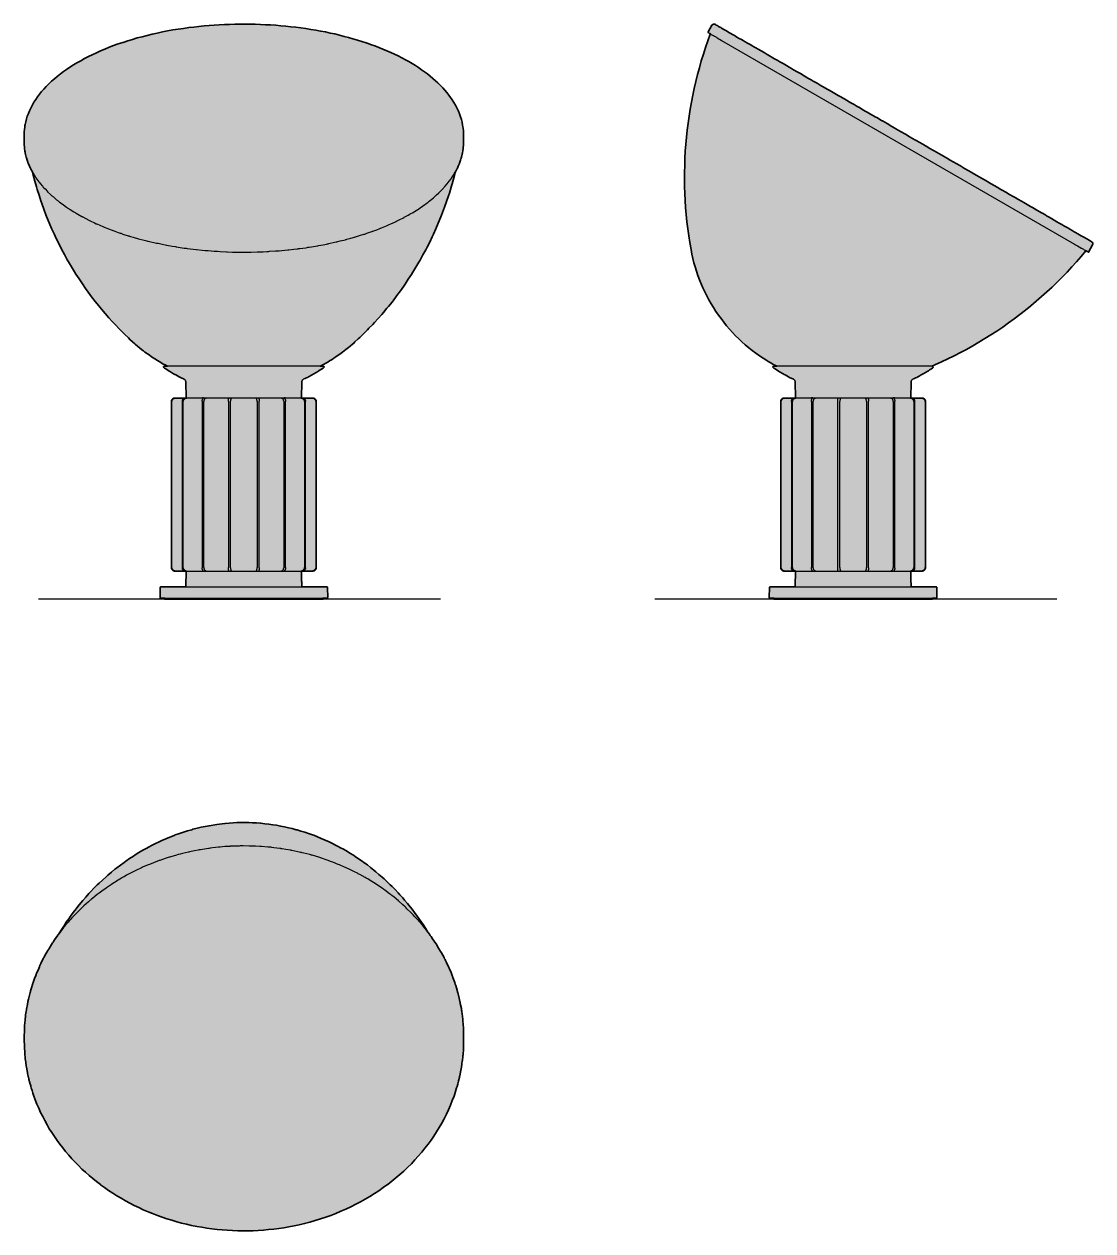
# Model space of a CAD drawing. Header units: millimetres. Extents: x 76 to 984, y 89 to 1115.
import ezdxf

# ---------------------------------------------------------------- set-up
doc = ezdxf.new("R2010")
doc.units = ezdxf.units.MM
doc.layers.add('Blocks', color=7, linetype='Continuous')
doc.layers.add('Blocks$Fill', color=7, linetype='Continuous', true_color=0xffffff)
for name, color, linetype, lineweight, true_color in [('Blocks$Inner', 7, 'Continuous', 25, 0x007f00), ('Blocks$Outline', 7, 'Continuous', 35, 0xff3f3f), ('Groud', 7, 'Continuous', 25, 0x243775)]:
    doc.layers.add(name, color=color, linetype=linetype, lineweight=lineweight, true_color=true_color)

# ---------------------------------------------------------------- blocks, each defined once
blk = doc.blocks.new('Taccia Small Table Lamp Side')
at = {"layer": 'Blocks$Fill'}
blk.add_hatch(color=256, dxfattribs=at).paths.add_polyline_path([(51.6, 488.4), (51.7, 488.3), (51.8, 488.3), (52, 488.2), (52.2, 488), (52.4, 487.9), (52.7, 487.7), (53, 487.6), (53.5, 487.3), (53.8, 487.1), (53.8, 487.1), (53.9, 487.1), (54.2, 486.9), (54.7, 486.6), (55.2, 486.3), (56.1, 485.8), (56.7, 485.4), (57.7, 484.9), (58.1, 484.6), (59.2, 484), (60.4, 483.3), (61.7, 482.6), (63, 481.8), (64.6, 480.9), (65.9, 480.1), (66, 480.1), (67.6, 479.1), (68.5, 478.6), (69.8, 477.8), (71.8, 476.7), (73.8, 475.6), (75, 474.8), (76.8, 473.8), (78.9, 472.6), (81, 471.4), (83.3, 470.1), (84.2, 469.5), (85.3, 468.9), (85.8, 468.6), (87.9, 467.4), (90.3, 466), (92.8, 464.6), (95.4, 463.1), (98, 461.6), (98.8, 461.1), (101.8, 459.4), (104.6, 457.8), (106.2, 456.8), (109.1, 455.2), (112, 453.5), (114.2, 452.2), (116.3, 451), (118, 450), (121.1, 448.2), (124.3, 446.4), (126.5, 445.1), (127.6, 444.5), (128.7, 443.8), (130.7, 442.7), (133, 441.4), (134.7, 440.4), (137.9, 438.5), (140.6, 437), (141.9, 436.2), (145.6, 434.1), (145.9, 433.9), (147.5, 433), (150.3, 431.4), (151.7, 430.6), (154.4, 429), (155.8, 428.2), (157, 427.5), (158, 427), (161.5, 424.9), (164.3, 423.3), (164.7, 423.1), (167.2, 421.6), (169.3, 420.4), (171.1, 419.4), (172.6, 418.5), (173, 418.3), (173.3, 418.1), (177.3, 415.8), (178.8, 414.9), (180.6, 413.9), (181.9, 413.2), (185.3, 411.2), (187.9, 409.7), (188.6, 409.3), (192.6, 406.9), (193, 406.7), (193.4, 406.5), (197.4, 404.2), (201.5, 401.8), (203.9, 400.5), (204.8, 399.9), (208.9, 397.5), (213, 395.2), (217.1, 392.8), (221.1, 390.5), (221.9, 390.1), (222.1, 389.9), (225.2, 388.1), (229.3, 385.8), (229.5, 385.6), (230, 385.4), (231.2, 384.7), (233.3, 383.5), (237.4, 381.1), (241.4, 378.8), (245.4, 376.5), (249.3, 374.2), (249.8, 374), (250, 373.8), (254, 371.5), (256.1, 370.3), (257.2, 369.7), (261.1, 367.4), (261.8, 367), (265.6, 364.8), (269.5, 362.6), (270.6, 361.9), (271.7, 361.3), (275.2, 359.3), (275.6, 359.1), (277, 358.2), (280.7, 356.1), (284.3, 354), (287.9, 351.9), (291.5, 349.9), (293.6, 348.6), (295.2, 347.7), (298.4, 345.9), (301.5, 344.1), (304.6, 342.3), (306.2, 341.4), (308.4, 340.1), (311.6, 338.2), (313.5, 337.2), (316.4, 335.5), (319.2, 333.9), (320.9, 332.9), (323.8, 331.2), (324.2, 331), (324.6, 330.7), (327.2, 329.2), (328.6, 328.4), (329.4, 328), (332.2, 326.4), (333, 325.9), (334.7, 324.9), (337.1, 323.5), (339.4, 322.2), (341.6, 320.9), (343.7, 319.7), (345.8, 318.5), (347.5, 317.5), (348.8, 316.8), (350.9, 315.6), (352.8, 314.5), (354.6, 313.4), (356.4, 312.4), (358.1, 311.4), (358.9, 310.9), (359.6, 310.5), (361, 309.8), (362.2, 309), (363.4, 308.3), (364.6, 307.7), (365.6, 307.1), (366.5, 306.6), (367.2, 306.2), (367.7, 305.9), (368.5, 305.4), (369.1, 305.1), (369.5, 304.8), (369.9, 304.6), (370.3, 304.3), (370.7, 304.2), (370.9, 304), (370.9, 304), (371.1, 303.9), (371.1, 303.9), (371.6, 303.6), (371.9, 303.2), (372.2, 302.7), (372.3, 302.1), (372.2, 301.6), (372, 301.1), (368.5, 295), (368.5, 295), (368.3, 295.1), (368.2, 295.2), (368.2, 295.2), (367.4, 295.6), (367.4, 295.6), (367.4, 295.7), (367.2, 295.7), (367.2, 295.8), (367.2, 295.8), (367.1, 295.8), (367, 295.9), (366.8, 296), (366.7, 296.1), (366.4, 296.2), (358.4, 286.9), (350.3, 278), (341.9, 269.5), (333.2, 261.2), (324.2, 253.3), (315, 245.6), (305.4, 238.3), (295.7, 231.3), (285.7, 224.7), (275.5, 218.4), (265, 212.4), (254.4, 206.9), (243.6, 201.7), (235.3, 198), (236, 198), (236.3, 197.9), (236.6, 197.8), (236.7, 197.7), (236.8, 197.6), (236.8, 197.4), (236.7, 197.2), (236.5, 196.9), (236.3, 196.7), (236, 196.5), (236, 196.5), (234.5, 195.5), (231.5, 193.6), (228.5, 191.8), (225.5, 190.1), (222.6, 188.6), (219.7, 187.2), (219.2, 187), (219.2, 187), (219, 186.8), (218.7, 186.6), (218.5, 186.4), (218.3, 186.2), (218.1, 185.9), (218, 185.6), (217.9, 185.3), (217.9, 185), (217.9, 185), (217.6, 171), (217.7, 171), (218.6, 171), (219.6, 171), (220.7, 171), (221.9, 171), (222.1, 171), (222.2, 171), (222.4, 171), (222.5, 171), (222.5, 171), (223.2, 171), (224.4, 171), (225.5, 171), (226.6, 171), (226.7, 171), (226.8, 171), (226.9, 171), (227, 171), (227.1, 171), (227.2, 171), (227.3, 171), (227.4, 171), (227.4, 171), (227.5, 171), (227.6, 171), (227.7, 170.9), (227.8, 170.9), (227.9, 170.9), (228, 170.9), (228.1, 170.8), (228.2, 170.8), (228.3, 170.8), (228.4, 170.7), (228.5, 170.7), (228.6, 170.6), (228.6, 170.6), (228.7, 170.6), (228.7, 170.5), (228.7, 170.5), (228.8, 170.4), (228.9, 170.4), (229, 170.3), (229.1, 170.2), (229.1, 170.2), (229.2, 170.1), (229.3, 170), (229.4, 170), (229.4, 169.9), (229.5, 169.8), (229.5, 169.7), (229.6, 169.6), (229.7, 169.5), (229.7, 169.4), (229.8, 169.3), (229.8, 169.3), (229.8, 169.2), (229.8, 169.2), (229.9, 169.1), (229.9, 169.1), (229.9, 169), (229.9, 168.9), (229.9, 168.9), (229.9, 168.8), (230, 168.8), (230, 168.7), (230, 168.7), (230, 168.6), (230, 168.6), (230, 168.5), (230, 168.5), (230, 168.4), (230, 168.3), (230, 168.3), (230, 168.2), (230, 168.1), (230, 168), (230, 97.5), (230, 27), (230, 26.9), (230, 26.8), (230, 26.7), (230, 26.7), (230, 26.6), (230, 26.5), (230, 26.5), (230, 26.4), (230, 26.4), (230, 26.3), (230, 26.3), (230, 26.2), (229.9, 26.2), (229.9, 26.1), (229.9, 26.1), (229.9, 26), (229.9, 25.9), (229.9, 25.9), (229.8, 25.8), (229.8, 25.8), (229.8, 25.7), (229.8, 25.7), (229.7, 25.6), (229.7, 25.5), (229.6, 25.4), (229.5, 25.3), (229.5, 25.2), (229.4, 25.1), (229.4, 25), (229.3, 25), (229.2, 24.9), (229.1, 24.8), (229.1, 24.8), (229, 24.7), (228.9, 24.6), (228.8, 24.6), (228.7, 24.5), (228.7, 24.5), (228.7, 24.4), (228.6, 24.4), (228.6, 24.4), (228.5, 24.3), (228.4, 24.3), (228.3, 24.2), (228.2, 24.2), (228.1, 24.2), (228, 24.1), (227.9, 24.1), (227.8, 24.1), (227.7, 24.1), (227.6, 24), (227.5, 24), (227.4, 24), (227.4, 24), (227.3, 24), (227.2, 24), (227.1, 24), (227, 24), (226.9, 24), (226.8, 24), (226.7, 24), (226.6, 24), (225.5, 24), (224.4, 24), (223.3, 24), (222.5, 24), (222.5, 24), (222.4, 24), (222.2, 24), (222.1, 24), (221.9, 24), (220.7, 24), (219.6, 24), (218.6, 24), (217.7, 24), (217.6, 24), (217.7, 21), (217.7, 21), (217.6, 19.6), (217.6, 18.2), (217.6, 16.8), (217.7, 15.4), (217.8, 13.7), (217.8, 13.5), (217.8, 11), (217.8, 11), (217.8, 11), (217.9, 10.8), (218, 10.6), (218.1, 10.5), (218.3, 10.5), (218.9, 10.5), (239.1, 10.5), (239.3, 10.5), (239.5, 10.4), (239.6, 10.2), (239.6, 10), (239.6, 10), (239.6, 10), (239.8, 1.5), (239.8, 1.5), (239.8, 1.5), (239.8, 1.3), (239.6, 1.1), (239.5, 1), (239.3, 1), (239.3, 1), (235.8, 1), (235.8, 0), (235.8, 0), (101.3, 0), (101.3, 1), (101.2, 1), (97.8, 1), (97.6, 1), (97.5, 1.1), (97.3, 1.3), (97.3, 1.5), (97.5, 10), (97.5, 10), (97.5, 10.2), (97.6, 10.4), (97.8, 10.5), (98, 10.5), (98, 10.5), (118.8, 10.5), (118.9, 10.5), (119.1, 10.6), (119.2, 10.8), (119.3, 11), (119.3, 11), (119.5, 24), (119.4, 24), (118.5, 24), (117.5, 24), (116.4, 24), (115.2, 24), (115, 24), (114.9, 24), (114.7, 24), (114.6, 24), (113.8, 24), (112.7, 24), (111.6, 24), (110.5, 24), (110.4, 24), (110.3, 24), (110.2, 24), (110.1, 24), (110, 24), (109.9, 24), (109.8, 24), (109.7, 24), (109.6, 24), (109.6, 24), (109.5, 24), (109.4, 24.1), (109.3, 24.1), (109.2, 24.1), (109.1, 24.1), (109, 24.2), (108.9, 24.2), (108.8, 24.2), (108.7, 24.3), (108.6, 24.3), (108.5, 24.4), (108.4, 24.4), (108.4, 24.4), (108.4, 24.5), (108.3, 24.5), (108.3, 24.6), (108.2, 24.6), (108.1, 24.7), (108, 24.8), (107.9, 24.8), (107.9, 24.9), (107.8, 25), (107.7, 25), (107.7, 25.1), (107.6, 25.2), (107.5, 25.3), (107.5, 25.4), (107.4, 25.5), (107.4, 25.6), (107.3, 25.7), (107.3, 25.7), (107.3, 25.8), (107.2, 25.8), (107.2, 25.9), (107.2, 25.9), (107.2, 26), (107.2, 26.1), (107.2, 26.1), (107.1, 26.2), (107.1, 26.2), (107.1, 26.3), (107.1, 26.3), (107.1, 26.4), (107.1, 26.4), (107.1, 26.5), (107.1, 26.5), (107.1, 26.6), (107.1, 26.7), (107.1, 26.7), (107.1, 26.8), (107.1, 26.9), (107.1, 27), (107.1, 97.5), (107.1, 168), (107.1, 168.1), (107.1, 168.2), (107.1, 168.3), (107.1, 168.3), (107.1, 168.4), (107.1, 168.5), (107.1, 168.5), (107.1, 168.6), (107.1, 168.6), (107.1, 168.7), (107.1, 168.7), (107.1, 168.8), (107.1, 168.8), (107.2, 168.9), (107.2, 168.9), (107.2, 169), (107.2, 169.1), (107.2, 169.1), (107.2, 169.2), (107.3, 169.2), (107.3, 169.3), (107.3, 169.3), (107.4, 169.4), (107.4, 169.5), (107.5, 169.6), (107.5, 169.7), (107.6, 169.8), (107.7, 169.9), (107.7, 170), (107.8, 170), (107.9, 170.1), (107.9, 170.2), (108, 170.2), (108.1, 170.3), (108.2, 170.4), (108.3, 170.4), (108.3, 170.5), (108.4, 170.5), (108.4, 170.6), (108.4, 170.6), (108.5, 170.6), (108.6, 170.7), (108.7, 170.7), (108.8, 170.8), (108.9, 170.8), (109, 170.8), (109.1, 170.9), (109.2, 170.9), (109.3, 170.9), (109.4, 170.9), (109.5, 171), (109.6, 171), (109.6, 171), (109.7, 171), (109.8, 171), (109.9, 171), (110, 171), (110.1, 171), (110.2, 171), (110.3, 171), (110.4, 171), (110.5, 171), (111.6, 171), (112.7, 171), (113.8, 171), (114.6, 171), (114.7, 171), (114.9, 171), (115, 171), (115.2, 171), (116.4, 171), (117.5, 171), (118.5, 171), (119.4, 171), (119.5, 171), (119.2, 185), (119.2, 185), (119.2, 185), (119.2, 185.3), (119.1, 185.6), (119, 185.9), (118.8, 186.2), (118.6, 186.4), (118.4, 186.6), (118.1, 186.8), (117.9, 187), (117.9, 187), (114.6, 188.6), (113.7, 189), (109.9, 191.1), (106.1, 193.3), (105.2, 193.8), (101.1, 196.5), (101.1, 196.5), (100.8, 196.7), (100.6, 196.9), (100.4, 197.2), (100.3, 197.4), (100.3, 197.6), (100.4, 197.7), (100.5, 197.8), (100.8, 197.9), (101.1, 198), (101.4, 198), (103.8, 198), (98.5, 200.8), (96.4, 202.1), (92.1, 204.8), (88.9, 206.9), (85.8, 209.1), (82.8, 211.4), (79.8, 213.8), (76.9, 216.2), (74.1, 218.8), (71.3, 221.4), (68.6, 224), (66, 226.8), (63.4, 229.6), (61, 232.5), (58.6, 235.4), (56.3, 238.5), (54.1, 241.5), (51.9, 244.7), (49.8, 247.9), (47.9, 251.1), (46, 254.4), (44.2, 257.8), (42.5, 261.2), (40.9, 264.6), (39.4, 268.1), (38, 271.6), (36.6, 275.2), (35.4, 278.8), (34.3, 282.4), (33.3, 286), (32.3, 289.7), (31.5, 293.4), (30.8, 297.2), (29.8, 303.1), (28, 314.9), (26.7, 326.9), (25.8, 338.8), (25.3, 350.8), (25.3, 362.8), (25.6, 374.8), (26.4, 386.8), (27.5, 398.7), (29.1, 410.6), (31.1, 422.5), (33.5, 434.2), (36.3, 445.9), (39.5, 457.5), (43.1, 468.9), (47.1, 480.2), (47.2, 480.5), (47.2, 480.5), (46.9, 480.7), (46.8, 480.8), (46.7, 480.8), (46.6, 480.9), (46.5, 480.9), (46.1, 481.1), (45.9, 481.3), (45.7, 481.4), (45.5, 481.5), (45.4, 481.6), (45.2, 481.7), (45.2, 481.7), (45.1, 481.7), (48.6, 487.8), (49, 488.2), (49.4, 488.5), (49.9, 488.7), (50.5, 488.8), (51, 488.7), (51.5, 488.4)], flags=0)
at = {"layer": 'Blocks$Inner'}
for points in [[(366.4, 296.2), (366.7, 296.1), (366.8, 296), (367, 295.9), (367.1, 295.8), (367.2, 295.8), (367.2, 295.8), (367.2, 295.7), (367.4, 295.7), (367.4, 295.6), (368.2, 295.2), (368.2, 295.2), (368.3, 295.1), (368.5, 295), (368.5, 295), (372, 301.1), (372.2, 301.6), (372.3, 302.1), (372.2, 302.7), (371.9, 303.2), (371.6, 303.6), (371.1, 303.9), (371.1, 303.9), (370.9, 304), (370.9, 304), (370.7, 304.2), (370.3, 304.3), (369.9, 304.6), (369.5, 304.8), (369.1, 305.1), (368.5, 305.4), (367.7, 305.9), (367.2, 306.2), (366.5, 306.6), (365.6, 307.1), (364.6, 307.7), (363.4, 308.3), (362.2, 309), (361, 309.8), (359.6, 310.5), (358.9, 310.9), (358.1, 311.4), (356.4, 312.4), (354.6, 313.4), (352.8, 314.5), (350.9, 315.6), (348.8, 316.8), (347.5, 317.5), (345.8, 318.5), (343.7, 319.7), (341.6, 320.9), (339.4, 322.2), (337.1, 323.5), (334.7, 324.9), (333, 325.9), (332.2, 326.4), (329.4, 328), (328.6, 328.4), (327.2, 329.2), (324.6, 330.7), (324.2, 331), (323.8, 331.2), (320.9, 332.9), (319.2, 333.9), (316.4, 335.5), (313.5, 337.2), (311.6, 338.2), (308.4, 340.1), (306.2, 341.4), (304.6, 342.3), (301.5, 344.1), (298.4, 345.9), (295.2, 347.7), (293.6, 348.6), (291.5, 349.9), (287.9, 351.9), (284.3, 354), (280.7, 356.1), (277, 358.2), (275.6, 359.1), (275.2, 359.3), (271.7, 361.3), (270.6, 361.9), (269.5, 362.6), (265.6, 364.8), (261.8, 367), (261.1, 367.4), (257.2, 369.7), (256.1, 370.3), (254, 371.5), (250, 373.8), (249.8, 374), (249.3, 374.2), (245.4, 376.5), (241.4, 378.8), (237.4, 381.1), (233.3, 383.5), (231.2, 384.7), (230, 385.4), (229.5, 385.6), (229.3, 385.8), (225.2, 388.1), (222.1, 389.9), (221.9, 390.1), (221.1, 390.5), (217.1, 392.8), (213, 395.2), (208.9, 397.5), (204.8, 399.9), (203.9, 400.5), (201.5, 401.8), (197.4, 404.2), (193.4, 406.5), (193, 406.7), (192.6, 406.9), (188.6, 409.3), (187.9, 409.7), (185.3, 411.2), (181.9, 413.2), (180.6, 413.9), (178.8, 414.9), (177.3, 415.8), (173.3, 418.1), (173, 418.3), (172.6, 418.5), (171.1, 419.4), (169.3, 420.4), (167.2, 421.6), (164.7, 423.1), (164.3, 423.3), (161.5, 424.9), (158, 427), (157, 427.5), (155.8, 428.2), (154.4, 429), (151.7, 430.6), (150.3, 431.4), (147.5, 433), (145.9, 433.9), (145.6, 434.1), (141.9, 436.2), (140.6, 437), (137.9, 438.5), (134.7, 440.4), (133, 441.4), (130.7, 442.7), (128.7, 443.8), (127.6, 444.5), (126.5, 445.1), (124.3, 446.4), (121.1, 448.2), (118, 450), (116.3, 451), (114.2, 452.2), (112, 453.5), (109.1, 455.2), (106.2, 456.8), (104.6, 457.8), (101.8, 459.4), (98.8, 461.1), (98, 461.6), (95.4, 463.1), (92.8, 464.6), (90.3, 466), (87.9, 467.4), (85.8, 468.6), (85.3, 468.9), (84.2, 469.5), (83.3, 470.1), (81, 471.4), (78.9, 472.6), (76.8, 473.8), (75, 474.8), (73.8, 475.6), (71.8, 476.7), (69.8, 477.8), (68.5, 478.6), (67.6, 479.1), (66, 480.1), (65.9, 480.1), (64.6, 480.9), (63, 481.8), (61.7, 482.6), (60.4, 483.3), (59.2, 484), (58.1, 484.6), (57.7, 484.9), (56.7, 485.4), (56.1, 485.8), (55.2, 486.3), (54.7, 486.6), (54.2, 486.9), (53.9, 487.1), (53.8, 487.1), (53.8, 487.1), (53.5, 487.3), (53, 487.6), (52.7, 487.7), (52.4, 487.9), (52.2, 488), (52, 488.2), (51.8, 488.3), (51.7, 488.3), (51.6, 488.4), (51.5, 488.4), (51, 488.7), (50.5, 488.8), (49.9, 488.7), (49.4, 488.5), (49, 488.2), (48.6, 487.8), (45.1, 481.7), (45.2, 481.7), (45.2, 481.7), (45.4, 481.6), (45.5, 481.5), (45.7, 481.4), (45.9, 481.3), (46.1, 481.1), (46.5, 480.9), (46.6, 480.9), (46.7, 480.8), (46.8, 480.8), (46.9, 480.7), (47.2, 480.5), (47.3, 480.5), (47.9, 480.1), (48.5, 479.8), (49.1, 479.4), (49.5, 479.2), (49.6, 479.1), (49.8, 479), (50.8, 478.5), (52.3, 477.6), (52.9, 477.2), (54.4, 476.4), (54.8, 476.1), (55.6, 475.7), (56.8, 475), (356.8, 301.8), (357.6, 301.3), (359.2, 300.4), (360.6, 299.6), (361.1, 299.3), (362.4, 298.5), (362.6, 298.4), (363.1, 298.2), (364.2, 297.5), (364.9, 297.1), (365.6, 296.7), (365.8, 296.6), (365.9, 296.5), (366.4, 296.2), (366.2, 296), (362.4, 291.4), (358.4, 286.9), (354.4, 282.4), (350.3, 278), (346.1, 273.7), (341.9, 269.5), (337.6, 265.3), (333.2, 261.2), (328.7, 257.2), (324.2, 253.3), (319.6, 249.4), (315, 245.6), (310.2, 241.9), (305.4, 238.3), (300.6, 234.8), (295.7, 231.3), (290.7, 227.9), (285.7, 224.7), (280.6, 221.5), (275.5, 218.4), (270.3, 215.4), (265, 212.4), (259.8, 209.6), (254.4, 206.9), (249, 204.2), (243.6, 201.7), (238.1, 199.2), (235.3, 198)], [(48.6, 487.8), (48.6, 487.8)], [(47.2, 480.5), (47.1, 480.2), (45.1, 474.6), (43.1, 468.9), (41.3, 463.2), (39.5, 457.5), (37.9, 451.7), (36.3, 445.9), (34.9, 440.1), (33.5, 434.2), (32.3, 428.4), (31.1, 422.5), (30.1, 416.6), (29.1, 410.6), (28.3, 404.7), (27.5, 398.7), (26.9, 392.8), (26.4, 386.8), (25.9, 380.8), (25.6, 374.8), (25.4, 368.8), (25.3, 362.8), (25.2, 356.8), (25.3, 350.8), (25.5, 344.8), (25.8, 338.8), (26.2, 332.9), (26.7, 326.9), (27.3, 320.9), (28, 314.9), (28.9, 309), (29.8, 303.1), (30.8, 297.2), (31.5, 293.4), (32.3, 289.7), (33.3, 286), (34.3, 282.4), (35.4, 278.8), (36.6, 275.2), (38, 271.6), (39.4, 268.1), (40.9, 264.6), (42.5, 261.2), (44.2, 257.8), (46, 254.4), (47.9, 251.1), (49.8, 247.9), (51.9, 244.7), (54.1, 241.5), (56.3, 238.5), (58.6, 235.4), (61, 232.5), (63.4, 229.6), (66, 226.8), (68.6, 224), (71.3, 221.4), (74.1, 218.8), (76.9, 216.2), (79.8, 213.8), (82.8, 211.4), (85.8, 209.1), (88.9, 206.9), (92.1, 204.8), (95.3, 202.8), (96.1, 202.3), (96.4, 202.1), (98.5, 200.8), (100.7, 199.6), (101.9, 199), (103.8, 198)], [(45.2, 481.7), (45.2, 481.7)], [(372, 301.1), (372, 301.1)], [(217.6, 171), (217.9, 185), (217.9, 185), (217.9, 185.3), (218, 185.6), (218.1, 185.9), (218.3, 186.2), (218.5, 186.4), (218.7, 186.6), (219, 186.8), (219.2, 187), (219.2, 187), (219.7, 187.2), (220.7, 187.7), (221.5, 188.1), (222.6, 188.6), (223.6, 189.1), (224.6, 189.6), (225.5, 190.1), (226.5, 190.7), (227.5, 191.2), (228.5, 191.8), (229.5, 192.4), (230.5, 193), (231.5, 193.6), (232.5, 194.2), (233.5, 194.9), (234.5, 195.5), (236, 196.5), (236, 196.5), (236.3, 196.7), (236.5, 196.9), (236.7, 197.2), (236.8, 197.4), (236.8, 197.6), (236.7, 197.7), (236.6, 197.8), (236.3, 197.9), (236, 198), (235.7, 198), (235.7, 198), (235.6, 198), (235.5, 198), (235.4, 198), (235.2, 198), (235, 198), (234.7, 198), (234.4, 198), (234.1, 198), (233.7, 198), (233.3, 198), (232.8, 198), (232.3, 198), (231.7, 198), (231.1, 198), (230.4, 198), (229.8, 198), (229, 198), (228.3, 198), (227.5, 198), (226.6, 198), (225.8, 198), (224.8, 198), (223.9, 198), (222.9, 198), (221.9, 198), (220.8, 198), (219.7, 198), (218.6, 198), (217.4, 198), (216.2, 198), (215, 198), (213.8, 198), (212.5, 198), (211.2, 198), (209.8, 198), (208.5, 198), (207.1, 198), (205.7, 198), (204.2, 198), (202.8, 198), (201.3, 198), (199.8, 198), (198.2, 198), (196.7, 198), (195.1, 198), (193.6, 198), (192, 198), (190.3, 198), (188.7, 198), (187.1, 198), (185.4, 198), (183.9, 198), (182.3, 198), (180.8, 198), (179.2, 198), (177.7, 198), (176.1, 198), (174.5, 198), (172.9, 198), (171.4, 198), (169.8, 198), (168.2, 198), (166.6, 198), (165, 198), (163.5, 198), (161.9, 198), (160.3, 198), (158.7, 198), (157.2, 198), (155.6, 198), (154.1, 198), (152.5, 198), (151, 198), (149.5, 198), (148, 198), (146.5, 198), (145, 198), (143.5, 198), (142, 198), (140.6, 198), (139.2, 198), (137.8, 198), (136.4, 198), (135, 198), (133.6, 198), (132.3, 198), (131, 198), (129.7, 198), (128.4, 198), (127.1, 198), (125.9, 198), (124.7, 198), (123.5, 198), (122.3, 198), (121.2, 198), (120.1, 198), (119, 198), (118, 198), (116.9, 198), (115.9, 198), (115, 198), (114, 198), (113.1, 198), (112.2, 198), (111.4, 198), (110.6, 198), (109.8, 198), (109, 198), (108.3, 198), (107.6, 198), (107, 198), (106.4, 198), (105.8, 198), (105.3, 198), (104.7, 198), (104.2, 198), (103.8, 198), (103.3, 198), (102.9, 198), (102.6, 198), (102.3, 198), (102, 198), (101.8, 198), (101.7, 198), (101.5, 198), (101.5, 198), (101.4, 198), (101.1, 198), (100.8, 197.9), (100.5, 197.8), (100.4, 197.7), (100.3, 197.6), (100.3, 197.4), (100.4, 197.2), (100.6, 196.9), (100.8, 196.7), (101.1, 196.5), (101.1, 196.5), (102.3, 195.7), (105.2, 193.8), (106.1, 193.3), (109, 191.6), (109.9, 191.1), (110.8, 190.6), (113.7, 189), (114.6, 188.6), (117.9, 187), (117.9, 187), (118.1, 186.8), (118.4, 186.6), (118.6, 186.4), (118.8, 186.2), (119, 185.9), (119.1, 185.6), (119.2, 185.3), (119.2, 185), (119.2, 185), (119.2, 185), (119.5, 171)], [(202.7, 24), (203.7, 24), (203.8, 24), (203.9, 24), (204, 24), (204.2, 24), (205, 24), (206, 24), (206.9, 24), (208, 24), (209, 24), (210.1, 24), (211.2, 24), (212.3, 24), (213.4, 24), (213.7, 24), (214, 24), (214.2, 24), (214.4, 24), (214.5, 24), (214.6, 24), (215.2, 24), (216, 24), (216.8, 24), (217.7, 24), (218.6, 24), (219.6, 24), (220.7, 24), (221.9, 24), (222.1, 24), (222.2, 24), (222.4, 24), (222.5, 24), (222.5, 24), (223.3, 24), (224.4, 24), (225.5, 24), (226.6, 24), (226.7, 24), (226.8, 24), (226.9, 24), (227, 24), (227.1, 24), (227.2, 24), (227.3, 24), (227.4, 24), (227.4, 24), (227.5, 24), (227.6, 24), (227.7, 24.1), (227.8, 24.1), (227.9, 24.1), (228, 24.1), (228.1, 24.2), (228.2, 24.2), (228.3, 24.2), (228.4, 24.3), (228.5, 24.3), (228.6, 24.4), (228.7, 24.4), (228.7, 24.5), (228.8, 24.6), (228.9, 24.6), (229, 24.7), (229.1, 24.8), (229.1, 24.8), (229.2, 24.9), (229.3, 25), (229.4, 25), (229.4, 25.1), (229.5, 25.2), (229.5, 25.3), (229.6, 25.4), (229.7, 25.5), (229.7, 25.6), (229.8, 25.7), (229.8, 25.7), (229.8, 25.8), (229.8, 25.8), (229.9, 25.9), (229.9, 25.9), (229.9, 26), (229.9, 26.1), (229.9, 26.1), (229.9, 26.2), (230, 26.2), (230, 26.3), (230, 26.3), (230, 26.4), (230, 26.4), (230, 26.5), (230, 26.5), (230, 26.6), (230, 26.7), (230, 26.7), (230, 26.8), (230, 26.9), (230, 27), (230, 97.5), (230, 168), (230, 168.1), (230, 168.2), (230, 168.3), (230, 168.3), (230, 168.4), (230, 168.5), (230, 168.5), (230, 168.6), (230, 168.6), (230, 168.7), (230, 168.7), (230, 168.8), (229.9, 168.8), (229.9, 168.9), (229.9, 168.9), (229.9, 169), (229.9, 169.1), (229.9, 169.1), (229.8, 169.2), (229.8, 169.2), (229.8, 169.3), (229.8, 169.3), (229.7, 169.4), (229.7, 169.5), (229.6, 169.6), (229.5, 169.7), (229.5, 169.8), (229.4, 169.9), (229.4, 170), (229.3, 170), (229.2, 170.1), (229.1, 170.2), (229.1, 170.2), (229, 170.3), (228.9, 170.4), (228.8, 170.4), (228.7, 170.5), (228.7, 170.6), (228.6, 170.6), (228.5, 170.7), (228.4, 170.7), (228.3, 170.8), (228.2, 170.8), (228.1, 170.8), (228, 170.9), (227.9, 170.9), (227.8, 170.9), (227.7, 170.9), (227.6, 171), (227.5, 171), (227.4, 171), (227.4, 171), (227.3, 171), (227.2, 171), (227.1, 171), (227, 171), (226.9, 171), (226.8, 171), (226.7, 171), (226.6, 171), (225.5, 171), (224.4, 171), (223.2, 171), (222.5, 171), (222.5, 171), (222.4, 171), (222.2, 171), (222.1, 171), (221.9, 171), (220.7, 171), (219.6, 171), (218.6, 171), (217.7, 171), (216.8, 171), (216, 171), (215.2, 171), (214.6, 171), (214.5, 171), (214.4, 171), (214.2, 171), (214, 171), (213.7, 171), (213.4, 171), (212.3, 171), (211.2, 171), (210.1, 171), (209, 171), (208, 171), (206.9, 171), (206, 171), (205, 171), (204.2, 171), (204, 171), (203.9, 171), (203.8, 171), (203.7, 171), (203.7, 171), (203.7, 171), (203.7, 171), (203.8, 171.1), (203.8, 171.1), (203.8, 171.1), (203.8, 171.2), (203.8, 171.2), (203.6, 171.2), (203.4, 171.2), (203.3, 171.2), (203.1, 171.2), (202.9, 171.2), (202.7, 171.2), (202.7, 171.2), (202.7, 171.1), (202.7, 171.1), (202.7, 171.1), (202.7, 171), (202.6, 171), (202.6, 171), (202.6, 171), (202.5, 171), (202.3, 171), (202.1, 171), (201.9, 171), (201.7, 171), (201.6, 171), (201.6, 171), (201.4, 171), (200.9, 171), (200.4, 171), (200.1, 171), (199.8, 171), (199.6, 171), (199.6, 171), (199.5, 171), (199.4, 171), (199.2, 171), (199, 171), (198.7, 171), (198.4, 171), (198.1, 171), (197, 171), (195.8, 171), (194.6, 171), (193.4, 171), (192.2, 171), (191, 171), (189.8, 171), (188.6, 171), (187.4, 171), (186.3, 171), (185.2, 171), (184.3, 171), (183.3, 171), (182.5, 171), (181.7, 171), (181.1, 171), (180.5, 171), (180, 171), (179.9, 171), (179.6, 171), (179.3, 171), (179, 171), (178.7, 171), (178.4, 171), (178.3, 171), (177.5, 171), (176.5, 171), (175.5, 171), (174.5, 171), (173.3, 171), (172.2, 171), (171, 171), (169.8, 171), (168.5, 171), (167.3, 171), (166.1, 171), (164.9, 171), (163.8, 171), (162.6, 171), (161.6, 171), (160.6, 171), (159.6, 171), (158.8, 171), (158.5, 171), (158.2, 171), (157.9, 171), (157.6, 171), (157.3, 171), (157.2, 171), (157.1, 171), (156.6, 171), (156, 171), (155.4, 171), (154.6, 171), (153.8, 171), (152.8, 171), (151.8, 171), (150.8, 171), (149.7, 171), (148.5, 171), (147.3, 171), (146.1, 171), (144.9, 171), (143.7, 171), (142.5, 171), (141.3, 171), (140.1, 171), (139, 171), (138.7, 171), (138.4, 171), (138.1, 171), (137.8, 171), (137.7, 171), (137.6, 171), (137.5, 171), (137.5, 171), (137.3, 171), (137, 171), (136.7, 171), (136.2, 171), (135.7, 171), (135.4, 171), (135.3, 171), (135.2, 171), (135, 171), (134.8, 171), (134.6, 171), (134.5, 171), (134.5, 171), (134.5, 171), (134.4, 171), (134.4, 171.1), (134.4, 171.1), (134.4, 171.1), (134.4, 171.2), (134.4, 171.2), (134.2, 171.2), (134, 171.2), (133.8, 171.2), (133.7, 171.2), (133.5, 171.2), (133.3, 171.2), (133.3, 171.2), (133.3, 171.1), (133.3, 171.1), (133.3, 171.1), (133.4, 171), (133.4, 171), (133.4, 171), (133.4, 171), (133.3, 171), (133.2, 171), (133.1, 171), (132.9, 171), (132.1, 171), (131.1, 171), (130.2, 171), (129.1, 171), (128.1, 171), (127, 171), (125.9, 171), (124.8, 171), (123.7, 171), (123.4, 171), (123.1, 171), (122.9, 171), (122.7, 171), (122.6, 171), (122.5, 171), (121.9, 171), (121.1, 171), (120.3, 171), (119.4, 171), (118.5, 171), (117.5, 171), (116.4, 171), (115.2, 171), (115, 171), (114.9, 171), (114.7, 171), (114.6, 171), (113.8, 171), (112.7, 171), (111.6, 171), (110.5, 171), (110.4, 171), (110.3, 171), (110.2, 171), (110.1, 171), (110, 171), (109.9, 171), (109.8, 171), (109.7, 171), (109.6, 171), (109.6, 171), (109.5, 171), (109.4, 170.9), (109.3, 170.9), (109.2, 170.9), (109.1, 170.9), (109, 170.8), (108.9, 170.8), (108.8, 170.8), (108.7, 170.7), (108.6, 170.7), (108.5, 170.6), (108.4, 170.6), (108.4, 170.5), (108.3, 170.4), (108.2, 170.4), (108.1, 170.3), (108, 170.2), (107.9, 170.2), (107.9, 170.1), (107.8, 170), (107.7, 170), (107.7, 169.9), (107.6, 169.8), (107.5, 169.7), (107.5, 169.6), (107.4, 169.5), (107.4, 169.4), (107.3, 169.3), (107.3, 169.3), (107.3, 169.2), (107.2, 169.2), (107.2, 169.1), (107.2, 169.1), (107.2, 169), (107.2, 168.9), (107.2, 168.9), (107.1, 168.8), (107.1, 168.8), (107.1, 168.7), (107.1, 168.7), (107.1, 168.6), (107.1, 168.6), (107.1, 168.5), (107.1, 168.5), (107.1, 168.4), (107.1, 168.3), (107.1, 168.3), (107.1, 168.2), (107.1, 168.1), (107.1, 168), (107.1, 97.5), (107.1, 27), (107.1, 26.9), (107.1, 26.8), (107.1, 26.7), (107.1, 26.7), (107.1, 26.6), (107.1, 26.5), (107.1, 26.5), (107.1, 26.4), (107.1, 26.4), (107.1, 26.3), (107.1, 26.3), (107.1, 26.2), (107.1, 26.2), (107.2, 26.1), (107.2, 26.1), (107.2, 26), (107.2, 25.9), (107.2, 25.9), (107.2, 25.8), (107.3, 25.8), (107.3, 25.7), (107.3, 25.7), (107.4, 25.6), (107.4, 25.5), (107.5, 25.4), (107.5, 25.3), (107.6, 25.2), (107.7, 25.1), (107.7, 25), (107.8, 25), (107.9, 24.9), (107.9, 24.8), (108, 24.8), (108.1, 24.7), (108.2, 24.6), (108.3, 24.6), (108.4, 24.5), (108.4, 24.4), (108.5, 24.4), (108.6, 24.3), (108.7, 24.3), (108.8, 24.2), (108.9, 24.2), (109, 24.2), (109.1, 24.1), (109.2, 24.1), (109.3, 24.1), (109.4, 24.1), (109.5, 24), (109.6, 24), (109.6, 24), (109.7, 24), (109.8, 24), (109.9, 24), (110, 24), (110.1, 24), (110.2, 24), (110.3, 24), (110.4, 24), (110.5, 24), (111.6, 24), (112.7, 24), (113.8, 24), (114.6, 24), (114.7, 24), (114.9, 24), (115, 24), (115.2, 24), (116.4, 24), (117.5, 24), (118.5, 24), (119.4, 24), (120.3, 24), (121.1, 24), (121.9, 24), (122.5, 24), (122.6, 24), (122.7, 24), (122.9, 24), (123.1, 24), (123.4, 24), (123.7, 24), (124.8, 24), (125.9, 24), (127, 24), (128.1, 24), (129.1, 24), (130.2, 24), (131.1, 24), (132.1, 24), (132.9, 24), (134.4, 24)], [(108.4, 170.5), (108.4, 170.5)], [(119.5, 24), (119.3, 11), (119.3, 11), (119.2, 10.8), (119.1, 10.6), (118.9, 10.5), (118.8, 10.5), (118.1, 10.5), (117.2, 10.5), (116.4, 10.5), (115.5, 10.5), (114.6, 10.5), (113.8, 10.5), (113, 10.5), (112.2, 10.5), (111.4, 10.5), (110.7, 10.5), (109.9, 10.5), (109.2, 10.5), (108.5, 10.5), (107.8, 10.5), (107.2, 10.5), (106.6, 10.5), (105.9, 10.5), (105.4, 10.5), (104.8, 10.5), (104.2, 10.5), (103.7, 10.5), (103.2, 10.5), (102.7, 10.5), (102.3, 10.5), (101.8, 10.5), (101.4, 10.5), (101, 10.5), (100.7, 10.5), (100.3, 10.5), (100, 10.5), (99.7, 10.5), (99.4, 10.5), (99.2, 10.5), (98.9, 10.5), (98.7, 10.5), (98.5, 10.5), (98.4, 10.5), (98.3, 10.5), (98.2, 10.5), (98.1, 10.5), (98, 10.5), (98, 10.5), (98, 10.5), (97.8, 10.5), (97.6, 10.4), (97.5, 10.2), (97.5, 10), (97.5, 10), (97.3, 1.5), (97.3, 1.3), (97.5, 1.1), (97.6, 1), (97.8, 1), (97.8, 1), (97.9, 1), (97.9, 1), (98, 1), (98.1, 1), (98.2, 1), (98.4, 1), (98.6, 1), (98.8, 1), (99, 1), (99.3, 1), (99.5, 1), (99.8, 1), (99.8, 1), (99.9, 1), (99.9, 1), (100, 1), (100.1, 1), (100.2, 1), (100.4, 1), (100.5, 1), (100.7, 1), (100.9, 1), (101.2, 1), (101.3, 1), (101.3, 0), (101.3, 0), (101.3, 0), (101.4, 0), (101.5, 0), (101.6, 0), (101.7, 0), (101.9, 0), (102, 0), (102.2, 0), (102.4, 0), (102.7, 0), (102.9, 0), (103.2, 0), (103.5, 0), (103.8, 0), (104.2, 0), (104.6, 0), (104.9, 0), (105.4, 0), (105.8, 0), (106.2, 0), (106.7, 0), (107.2, 0), (107.7, 0), (108.3, 0), (108.8, 0), (109.4, 0), (110, 0), (110.6, 0), (111.3, 0), (111.9, 0), (112.6, 0), (113.3, 0), (114, 0), (114.7, 0), (115.5, 0), (116.2, 0), (117, 0), (117.8, 0), (118.7, 0), (119.5, 0), (120.3, 0), (121.2, 0), (122.1, 0), (123, 0), (123.9, 0), (124.8, 0), (125.8, 0), (126.8, 0), (127.7, 0), (128.7, 0), (129.7, 0), (130.7, 0), (131.8, 0), (132.8, 0), (132.8, 0), (132.8, 0), (132.9, 0), (132.9, 0), (133, 0), (133.1, 0), (133.2, 0), (133.3, 0), (133.4, 0), (133.6, 0), (133.7, 0), (133.9, 0), (134.1, 0), (134.3, 0), (134.5, 0), (134.8, 0), (135, 0), (135.3, 0), (135.6, 0), (135.9, 0), (136.2, 0), (136.5, 0), (136.9, 0), (137.2, 0), (137.6, 0), (138, 0), (138.4, 0), (138.8, 0), (139.2, 0), (139.6, 0), (140.1, 0), (140.5, 0), (141, 0), (141.5, 0), (142, 0), (142.5, 0), (143, 0), (143.5, 0), (144.1, 0), (144.6, 0), (145.2, 0), (145.8, 0), (146.3, 0), (146.9, 0), (147.5, 0), (148.1, 0), (148.8, 0), (149.4, 0), (150, 0), (150.7, 0), (151.3, 0), (152, 0), (152.7, 0), (153.3, 0), (154, 0), (154.7, 0), (155.4, 0), (156.1, 0), (156.8, 0), (157.5, 0), (158.2, 0), (158.9, 0), (159.7, 0), (160.4, 0), (161.1, 0), (161.8, 0), (162.6, 0), (163.3, 0), (164.1, 0), (164.8, 0), (165.6, 0), (166.3, 0), (167.1, 0), (167.8, 0), (168.5, 0), (169.3, 0), (170, 0), (170.8, 0), (171.5, 0), (172.3, 0), (173, 0), (173.8, 0), (174.5, 0), (175.2, 0), (176, 0), (176.7, 0), (177.4, 0), (178.2, 0), (178.9, 0), (179.6, 0), (180.3, 0), (181, 0), (181.7, 0), (182.4, 0), (183.1, 0), (183.8, 0), (184.4, 0), (185.1, 0), (185.8, 0), (186.4, 0), (187.1, 0), (187.7, 0), (188.3, 0), (189, 0), (189.6, 0), (190.2, 0), (190.8, 0), (191.3, 0), (191.9, 0), (192.5, 0), (193, 0), (193.6, 0), (194.1, 0), (194.6, 0), (195.1, 0), (195.6, 0), (196.1, 0), (196.6, 0), (197, 0), (197.5, 0), (197.9, 0), (198.3, 0), (198.7, 0), (199.1, 0), (199.5, 0), (199.9, 0), (200.2, 0), (200.6, 0), (200.9, 0), (201.2, 0), (201.5, 0), (201.8, 0), (202.1, 0), (202.3, 0), (202.5, 0), (202.8, 0), (203, 0), (203.2, 0), (203.4, 0), (203.5, 0), (203.7, 0), (203.8, 0), (203.9, 0), (204, 0), (204.1, 0), (204.2, 0), (204.2, 0), (204.3, 0), (204.3, 0), (204.3, 0), (205.3, 0), (206.4, 0), (207.4, 0), (208.4, 0), (209.4, 0), (210.3, 0), (211.3, 0), (212.2, 0), (213.2, 0), (214.1, 0), (215, 0), (215.9, 0), (216.8, 0), (217.6, 0), (218.4, 0), (219.3, 0), (220.1, 0), (220.9, 0), (221.6, 0), (222.4, 0), (223.1, 0), (223.8, 0), (224.5, 0), (225.2, 0), (225.8, 0), (226.5, 0), (227.1, 0), (227.7, 0), (228.3, 0), (228.8, 0), (229.4, 0), (229.9, 0), (230.4, 0), (230.9, 0), (231.3, 0), (231.7, 0), (232.2, 0), (232.5, 0), (232.9, 0), (233.3, 0), (233.6, 0), (233.9, 0), (234.2, 0), (234.4, 0), (234.7, 0), (234.9, 0), (235.1, 0), (235.2, 0), (235.4, 0), (235.5, 0), (235.6, 0), (235.7, 0), (235.8, 0), (235.8, 0), (235.8, 0), (235.8, 1), (236, 1), (236.2, 1), (236.4, 1), (236.6, 1), (236.8, 1), (236.9, 1), (237, 1), (237.1, 1), (237.2, 1), (237.3, 1), (237.3, 1), (237.3, 1), (237.5, 1), (237.8, 1), (238.1, 1), (238.3, 1), (238.5, 1), (238.7, 1), (238.8, 1), (239, 1), (239.1, 1), (239.2, 1), (239.2, 1), (239.3, 1), (239.3, 1), (239.5, 1), (239.6, 1.1), (239.8, 1.3), (239.8, 1.5), (239.8, 1.5), (239.8, 1.5), (239.6, 10), (239.6, 10), (239.6, 10), (239.6, 10.2), (239.5, 10.4), (239.3, 10.5), (239.1, 10.5), (239.1, 10.5), (239.1, 10.5), (239, 10.5), (238.9, 10.5), (238.8, 10.5), (238.7, 10.5), (238.5, 10.5), (238.4, 10.5), (238.2, 10.5), (237.9, 10.5), (237.7, 10.5), (237.4, 10.5), (237.1, 10.5), (236.8, 10.5), (236.4, 10.5), (236.1, 10.5), (235.7, 10.5), (235.2, 10.5), (234.8, 10.5), (234.3, 10.5), (233.9, 10.5), (233.4, 10.5), (232.8, 10.5), (232.3, 10.5), (231.7, 10.5), (231.1, 10.5), (230.5, 10.5), (229.9, 10.5), (229.2, 10.5), (228.5, 10.5), (227.8, 10.5), (227.1, 10.5), (226.4, 10.5), (225.6, 10.5), (224.8, 10.5), (224, 10.5), (223.2, 10.5), (222.4, 10.5), (221.5, 10.5), (220.7, 10.5), (219.8, 10.5), (218.9, 10.5), (218.3, 10.5), (218.1, 10.5), (218, 10.6), (217.9, 10.8), (217.8, 11), (217.8, 11), (217.8, 11), (217.8, 13.5), (217.8, 13.5), (217.8, 13.6), (217.8, 13.7), (217.8, 13.8), (217.8, 14), (217.7, 14.2), (217.7, 14.5), (217.7, 14.6), (217.7, 14.7), (217.7, 14.9), (217.7, 15.4), (217.6, 15.8), (217.6, 16.3), (217.6, 16.8), (217.6, 17.3), (217.6, 17.7), (217.6, 18.2), (217.6, 18.7), (217.6, 19.1), (217.6, 19.1), (217.6, 19.6), (217.6, 19.9), (217.6, 20.3), (217.6, 20.4), (217.6, 20.5), (217.6, 20.7), (217.6, 20.8), (217.7, 20.8), (217.7, 20.9), (217.7, 21), (217.7, 21), (217.7, 21), (217.7, 21), (217.6, 24)], [(107.2, 26.1), (107.2, 26.1)], [(134.6, 24), (135.1, 24), (135.7, 24), (136.2, 24), (136.7, 24), (137, 24), (137.3, 24), (137.5, 24), (137.5, 24), (137.6, 24), (137.7, 24), (137.8, 24), (138.1, 24), (138.4, 24), (138.7, 24), (139, 24), (140.1, 24), (141.3, 24), (142.5, 24), (143.7, 24), (144.9, 24), (146.1, 24), (147.3, 24), (148.5, 24), (149.7, 24), (150.8, 24), (151.8, 24), (152.8, 24), (153.8, 24), (154.6, 24), (155.4, 24), (156, 24), (156.6, 24), (157.1, 24), (157.2, 24), (157.3, 24), (157.6, 24), (157.9, 24), (158.2, 24), (158.5, 24), (158.8, 24), (159.6, 24), (160.6, 24), (161.6, 24), (162.6, 24), (163.8, 24), (164.9, 24), (166.1, 24), (167.3, 24), (168.5, 24), (169.8, 24), (171, 24), (172.2, 24), (173.3, 24), (174.5, 24), (175.5, 24), (176.5, 24), (177.5, 24), (178.3, 24), (178.4, 24), (178.7, 24), (179, 24), (179.3, 24), (179.6, 24), (179.9, 24), (180, 24), (180.5, 24), (181.1, 24), (181.7, 24), (182.5, 24), (183.3, 24), (184.3, 24), (185.2, 24), (186.3, 24), (187.4, 24), (188.6, 24), (189.8, 24), (191, 24), (192.2, 24), (193.4, 24), (194.6, 24), (195.8, 24), (197, 24), (198.1, 24), (198.4, 24), (198.7, 24), (199, 24), (199.2, 24), (199.4, 24), (199.5, 24), (199.6, 24), (199.6, 24), (199.8, 24), (200.1, 24), (200.4, 24), (200.9, 24), (201.4, 24), (201.6, 24), (201.6, 24), (201.7, 24), (202.3, 24), (202.4, 24), (202.4, 24), (202.5, 24)], [(228.7, 24.4), (228.7, 24.4)], [(118.8, 10.5), (218.9, 10.5)], [(101.3, 1), (235.8, 1)]]:
    blk.add_lwpolyline(points, dxfattribs=at)
for points in [[(107.1, 26.7), (107.1, 26.6), (107.1, 26.5), (107.1, 26.4), (107.1, 26.3), (107.1, 26.2), (107.2, 26.1), (107.2, 25.9), (107.2, 25.8), (107.3, 25.7), (107.3, 25.7), (107.4, 25.6), (107.4, 25.5), (107.5, 25.4), (107.5, 25.3), (107.6, 25.2), (107.7, 25.1), (107.7, 25), (107.8, 25), (107.9, 24.9), (107.9, 24.8), (108, 24.8), (108.1, 24.7), (108.2, 24.6), (108.3, 24.6), (108.3, 24.5), (108.4, 24.4), (108.5, 24.4), (108.6, 24.3), (108.7, 24.3), (108.8, 24.2), (108.9, 24.2), (109, 24.2), (109.1, 24.1), (109.2, 24.1), (109.3, 24.1), (109.4, 24.1), (109.5, 24), (109.6, 24), (109.6, 24), (109.7, 24), (109.8, 24), (109.9, 24), (110, 24), (110.1, 24), (110.2, 24), (110.3, 24), (110.4, 24), (110.5, 24), (110.4, 24), (110.3, 24), (110.2, 24), (110.1, 24), (110, 24), (109.9, 24.1), (109.8, 24.1), (109.7, 24.1), (109.6, 24.1), (109.5, 24.2), (109.4, 24.2), (109.3, 24.2), (109.2, 24.3), (109.1, 24.3), (109, 24.4), (108.9, 24.4), (108.8, 24.5), (108.7, 24.6), (108.7, 24.6), (108.6, 24.7), (108.5, 24.7), (108.4, 24.8), (108.3, 24.9), (108.3, 25), (108.2, 25), (108.1, 25.1), (108.1, 25.2), (108, 25.3), (108, 25.4), (107.9, 25.5), (107.9, 25.6), (107.8, 25.7), (107.8, 25.7), (107.7, 25.8), (107.7, 25.9), (107.6, 26.1), (107.6, 26.2), (107.6, 26.3), (107.5, 26.4), (107.5, 26.5), (107.5, 26.6), (107.5, 26.7), (107.4, 26.9), (107.4, 27), (107.4, 97.5), (107.4, 168), (107.4, 168.1), (107.5, 168.3), (107.5, 168.4), (107.5, 168.5), (107.5, 168.6), (107.6, 168.7), (107.6, 168.8), (107.6, 168.9), (107.7, 169.1), (107.7, 169.2), (107.8, 169.3), (107.8, 169.3), (107.9, 169.4), (107.9, 169.5), (108, 169.6), (108, 169.7), (108.1, 169.8), (108.1, 169.9), (108.2, 170), (108.3, 170), (108.3, 170.1), (108.4, 170.2), (108.5, 170.2), (108.6, 170.3), (108.6, 170.4), (108.7, 170.4), (108.8, 170.5), (108.9, 170.6), (109, 170.6), (109.1, 170.7), (109.2, 170.7), (109.3, 170.8), (109.4, 170.8), (109.5, 170.8), (109.6, 170.9), (109.7, 170.9), (109.8, 170.9), (109.9, 170.9), (110, 171), (110.1, 171), (110.2, 171), (110.3, 171), (110.4, 171), (110.5, 171), (110.4, 171), (110.3, 171), (110.2, 171), (110.1, 171), (110, 171), (109.9, 171), (109.8, 171), (109.7, 171), (109.7, 171), (109.6, 171), (109.5, 171), (109.4, 170.9), (109.3, 170.9), (109.2, 170.9), (109.1, 170.9), (109, 170.8), (108.9, 170.8), (108.8, 170.8), (108.7, 170.7), (108.6, 170.7), (108.5, 170.6), (108.4, 170.6), (108.4, 170.5), (108.3, 170.4), (108.2, 170.4), (108.1, 170.3), (108, 170.3), (108, 170.2), (107.9, 170.1), (107.8, 170), (107.7, 170), (107.7, 169.9), (107.6, 169.8), (107.6, 169.7), (107.5, 169.6), (107.4, 169.5), (107.4, 169.4), (107.3, 169.3), (107.3, 169.3), (107.2, 169.2), (107.2, 169.1), (107.2, 168.9), (107.1, 168.8), (107.1, 168.7), (107.1, 168.6), (107.1, 168.5), (107.1, 168.4), (107.1, 168.3), (107.1, 168.1), (107.1, 168), (107.1, 97.5), (107.1, 27), (107.1, 26.9)], [(107.1, 26.7), (107.1, 26.6), (107.1, 26.5), (107.1, 26.4), (107.1, 26.3), (107.1, 26.2), (107.2, 26.1), (107.2, 25.9), (107.2, 25.8), (107.3, 25.7), (107.3, 25.7), (107.4, 25.6), (107.4, 25.5), (107.5, 25.4), (107.5, 25.3), (107.6, 25.2), (107.7, 25.1), (107.7, 25), (107.8, 25), (107.9, 24.9), (107.9, 24.8), (108, 24.8), (108.1, 24.7), (108.2, 24.6), (108.3, 24.6), (108.3, 24.5), (108.4, 24.4), (108.5, 24.4), (108.6, 24.3), (108.7, 24.3), (108.8, 24.2), (108.9, 24.2), (109, 24.2), (109.1, 24.1), (109.2, 24.1), (109.3, 24.1), (109.4, 24.1), (109.5, 24), (109.6, 24), (109.6, 24), (109.7, 24), (109.8, 24), (109.9, 24), (110, 24), (110.1, 24), (110.2, 24), (110.3, 24), (110.4, 24), (110.5, 24), (110.4, 24), (110.3, 24), (110.2, 24), (110.1, 24), (110, 24), (109.9, 24.1), (109.8, 24.1), (109.7, 24.1), (109.6, 24.1), (109.5, 24.2), (109.4, 24.2), (109.3, 24.2), (109.2, 24.3), (109.1, 24.3), (109, 24.4), (108.9, 24.4), (108.8, 24.5), (108.7, 24.6), (108.7, 24.6), (108.6, 24.7), (108.5, 24.7), (108.4, 24.8), (108.3, 24.9), (108.3, 25), (108.2, 25), (108.1, 25.1), (108.1, 25.2), (108, 25.3), (108, 25.4), (107.9, 25.5), (107.9, 25.6), (107.8, 25.7), (107.8, 25.7), (107.7, 25.8), (107.7, 25.9), (107.6, 26.1), (107.6, 26.2), (107.6, 26.3), (107.5, 26.4), (107.5, 26.5), (107.5, 26.6), (107.5, 26.7), (107.4, 26.9), (107.4, 27), (107.4, 97.5), (107.4, 168), (107.1, 168), (107.1, 97.5), (107.1, 27), (107.1, 26.9)], [(116, 26.4), (116, 26.3), (116, 26.2), (116.1, 26.1), (116.1, 25.9), (116.1, 25.8), (116.1, 25.7), (116.2, 25.7), (116.2, 25.6), (116.3, 25.5), (116.3, 25.4), (116.4, 25.3), (116.4, 25.2), (116.5, 25.1), (116.5, 25), (116.6, 25), (116.6, 24.9), (116.7, 24.8), (116.8, 24.8), (116.8, 24.7), (116.9, 24.6), (117, 24.6), (117, 24.5), (117.1, 24.4), (117.2, 24.4), (117.3, 24.3), (117.3, 24.3), (117.4, 24.2), (117.5, 24.2), (117.6, 24.2), (117.6, 24.1), (117.7, 24.1), (117.8, 24.1), (117.9, 24.1), (118, 24), (118, 24), (118.1, 24), (118.2, 24), (118.3, 24), (118.3, 24), (118.6, 24), (118.8, 24), (119.1, 24), (119.3, 24), (119.6, 24), (119.8, 24), (119.7, 24), (119.6, 24), (119.6, 24), (119.5, 24), (119.4, 24), (119.3, 24.1), (119.2, 24.1), (119.1, 24.1), (119, 24.1), (118.9, 24.2), (118.9, 24.2), (118.8, 24.2), (118.7, 24.3), (118.6, 24.3), (118.5, 24.4), (118.5, 24.4), (118.4, 24.5), (118.3, 24.6), (118.2, 24.6), (118.2, 24.7), (118.1, 24.7), (118, 24.8), (118, 24.9), (117.9, 25), (117.9, 25), (117.8, 25.1), (117.8, 25.2), (117.7, 25.3), (117.7, 25.4), (117.6, 25.5), (117.6, 25.6), (117.5, 25.7), (117.5, 25.7), (117.5, 25.8), (117.4, 25.9), (117.4, 26.1), (117.3, 26.2), (117.3, 26.3), (117.3, 26.4), (117.2, 26.5), (117.2, 26.6), (117.2, 26.7), (117.1, 26.9), (117.1, 27), (117.1, 97.5), (117.1, 168), (117.1, 168.1), (117.2, 168.3), (117.2, 168.4), (117.2, 168.5), (117.3, 168.6), (117.3, 168.7), (117.3, 168.8), (117.4, 168.9), (117.4, 169.1), (117.5, 169.2), (117.5, 169.3), (117.5, 169.3), (117.6, 169.4), (117.6, 169.5), (117.7, 169.6), (117.7, 169.7), (117.8, 169.8), (117.8, 169.9), (117.9, 170), (117.9, 170), (118, 170.1), (118, 170.2), (118.1, 170.2), (118.2, 170.3), (118.2, 170.4), (118.3, 170.4), (118.4, 170.5), (118.4, 170.6), (118.5, 170.6), (118.6, 170.7), (118.7, 170.7), (118.8, 170.8), (118.8, 170.8), (118.9, 170.8), (119, 170.9), (119.1, 170.9), (119.2, 170.9), (119.3, 170.9), (119.4, 171), (119.5, 171), (119.6, 171), (119.6, 171), (119.7, 171), (119.8, 171), (119.6, 171), (119.3, 171), (119.1, 171), (118.8, 171), (118.6, 171), (118.3, 171), (118.3, 171), (118.2, 171), (118.1, 171), (118, 171), (118, 171), (117.9, 170.9), (117.8, 170.9), (117.7, 170.9), (117.7, 170.9), (117.6, 170.8), (117.5, 170.8), (117.4, 170.8), (117.3, 170.7), (117.3, 170.7), (117.2, 170.6), (117.1, 170.6), (117.1, 170.5), (117, 170.4), (116.9, 170.4), (116.8, 170.3), (116.8, 170.3), (116.7, 170.2), (116.7, 170.1), (116.6, 170), (116.5, 170), (116.5, 169.9), (116.4, 169.8), (116.4, 169.7), (116.3, 169.6), (116.3, 169.5), (116.2, 169.4), (116.2, 169.3), (116.1, 169.3), (116.1, 169.2), (116.1, 169.1), (116.1, 168.9), (116, 168.8), (116, 168.7), (116, 168.6), (116, 168.5), (116, 168.4), (116, 168.3), (116, 168.1), (116.1, 168), (116.1, 97.5), (116.1, 27), (116, 26.9), (116, 26.7), (116, 26.6), (116, 26.5)], [(132.9, 26.1), (132.9, 25.9), (132.9, 25.8), (133, 25.7), (133, 25.7), (133, 25.6), (133.1, 25.5), (133.1, 25.4), (133.1, 25.3), (133.2, 25.2), (133.2, 25.1), (133.2, 25), (133.3, 25), (133.3, 24.9), (133.4, 24.8), (133.4, 24.8), (133.4, 24.7), (133.5, 24.6), (133.5, 24.6), (133.6, 24.5), (133.6, 24.4), (133.7, 24.4), (133.7, 24.3), (133.8, 24.3), (133.8, 24.2), (133.9, 24.2), (133.9, 24.2), (134, 24.1), (134, 24.1), (134.1, 24.1), (134.1, 24.1), (134.2, 24), (134.2, 24), (134.3, 24), (134.3, 24), (134.3, 24), (134.4, 24), (134.8, 24), (135.1, 24), (135.5, 24), (135.9, 24), (136.2, 24), (136.6, 24), (136.5, 24), (136.5, 24), (136.4, 24), (136.3, 24), (136.3, 24), (136.2, 24.1), (136.1, 24.1), (136.1, 24.1), (136, 24.1), (136, 24.2), (135.9, 24.2), (135.8, 24.2), (135.8, 24.3), (135.7, 24.3), (135.7, 24.4), (135.6, 24.4), (135.6, 24.5), (135.5, 24.6), (135.5, 24.6), (135.4, 24.7), (135.4, 24.7), (135.4, 24.8), (135.3, 24.9), (135.3, 25), (135.2, 25), (135.2, 25.1), (135.2, 25.2), (135.1, 25.3), (135.1, 25.4), (135.1, 25.5), (135.1, 25.6), (135, 25.7), (135, 25.7), (135, 25.8), (134.9, 25.9), (134.9, 26.1), (134.9, 26.2), (134.8, 26.3), (134.8, 26.4), (134.8, 26.5), (134.7, 26.6), (134.7, 26.7), (134.6, 26.9), (134.6, 27), (134.6, 97.5), (134.6, 168), (134.6, 168.1), (134.7, 168.3), (134.7, 168.4), (134.8, 168.5), (134.8, 168.6), (134.8, 168.7), (134.9, 168.8), (134.9, 168.9), (134.9, 169.1), (135, 169.2), (135, 169.3), (135, 169.3), (135.1, 169.4), (135.1, 169.5), (135.1, 169.6), (135.1, 169.7), (135.2, 169.8), (135.2, 169.9), (135.2, 170), (135.3, 170), (135.3, 170.1), (135.3, 170.2), (135.4, 170.2), (135.4, 170.3), (135.5, 170.4), (135.5, 170.4), (135.6, 170.5), (135.6, 170.6), (135.7, 170.6), (135.7, 170.7), (135.8, 170.7), (135.8, 170.8), (135.9, 170.8), (136, 170.8), (136, 170.9), (136.1, 170.9), (136.1, 170.9), (136.2, 170.9), (136.3, 171), (136.3, 171), (136.4, 171), (136.5, 171), (136.5, 171), (136.6, 171), (136.2, 171), (135.9, 171), (135.5, 171), (135.1, 171), (134.8, 171), (134.4, 171), (134.3, 171), (134.3, 171), (134.3, 171), (134.2, 171), (134.2, 171), (134.1, 170.9), (134.1, 170.9), (134, 170.9), (134, 170.9), (133.9, 170.8), (133.9, 170.8), (133.8, 170.8), (133.8, 170.7), (133.7, 170.7), (133.7, 170.6), (133.6, 170.6), (133.6, 170.5), (133.5, 170.4), (133.5, 170.4), (133.5, 170.3), (133.4, 170.3), (133.4, 170.2), (133.3, 170.1), (133.3, 170), (133.2, 170), (133.2, 169.9), (133.2, 169.8), (133.1, 169.7), (133.1, 169.6), (133.1, 169.5), (133, 169.4), (133, 169.3), (133, 169.3), (132.9, 169.2), (132.9, 169.1), (132.9, 168.9), (132.9, 168.8), (132.9, 168.7), (132.9, 168.6), (133, 168.5), (133, 168.4), (133, 168.3), (133, 168.1), (133.1, 168), (133.1, 97.5), (133.1, 27), (133, 26.9), (133, 26.7), (133, 26.6), (133, 26.5), (132.9, 26.4), (132.9, 26.3), (132.9, 26.2)], [(155.2, 25.7), (155.2, 25.7), (155.2, 25.6), (155.2, 25.5), (155.3, 25.4), (155.3, 25.3), (155.3, 25.2), (155.3, 25.1), (155.3, 25), (155.3, 25), (155.4, 24.9), (155.4, 24.8), (155.4, 24.8), (155.4, 24.7), (155.4, 24.6), (155.4, 24.6), (155.4, 24.5), (155.5, 24.4), (155.5, 24.4), (155.5, 24.3), (155.5, 24.3), (155.5, 24.2), (155.5, 24.2), (155.5, 24.2), (155.6, 24.1), (155.6, 24.1), (155.6, 24.1), (155.6, 24.1), (155.6, 24), (155.6, 24), (155.6, 24), (155.6, 24), (155.6, 24), (155.6, 24), (156.1, 24), (156.5, 24), (156.9, 24), (157.4, 24), (157.8, 24), (158.3, 24), (158.2, 24), (158.2, 24), (158.2, 24), (158.1, 24), (158.1, 24), (158.1, 24.1), (158, 24.1), (158, 24.1), (158, 24.1), (157.9, 24.2), (157.9, 24.2), (157.9, 24.2), (157.9, 24.3), (157.9, 24.3), (157.8, 24.4), (157.8, 24.4), (157.8, 24.5), (157.8, 24.6), (157.8, 24.6), (157.7, 24.7), (157.7, 24.7), (157.7, 24.8), (157.7, 24.9), (157.7, 25), (157.7, 25), (157.7, 25.1), (157.7, 25.2), (157.7, 25.3), (157.6, 25.4), (157.6, 25.5), (157.6, 25.6), (157.6, 25.7), (157.6, 25.7), (157.6, 25.8), (157.6, 25.9), (157.6, 26.1), (157.5, 26.2), (157.5, 26.3), (157.5, 26.4), (157.4, 26.5), (157.4, 26.6), (157.4, 26.7), (157.3, 26.9), (157.3, 27), (157.3, 97.5), (157.3, 168), (157.3, 168.1), (157.4, 168.3), (157.4, 168.4), (157.4, 168.5), (157.5, 168.6), (157.5, 168.7), (157.5, 168.8), (157.6, 168.9), (157.6, 169.1), (157.6, 169.2), (157.6, 169.3), (157.6, 169.3), (157.6, 169.4), (157.6, 169.5), (157.6, 169.6), (157.7, 169.7), (157.7, 169.8), (157.7, 169.9), (157.7, 170), (157.7, 170), (157.7, 170.1), (157.7, 170.2), (157.7, 170.2), (157.7, 170.3), (157.8, 170.4), (157.8, 170.4), (157.8, 170.5), (157.8, 170.6), (157.8, 170.6), (157.9, 170.7), (157.9, 170.7), (157.9, 170.8), (157.9, 170.8), (157.9, 170.8), (158, 170.9), (158, 170.9), (158, 170.9), (158.1, 170.9), (158.1, 171), (158.1, 171), (158.2, 171), (158.2, 171), (158.2, 171), (158.3, 171), (157.8, 171), (157.4, 171), (156.9, 171), (156.5, 171), (156.1, 171), (155.6, 171), (155.6, 171), (155.6, 171), (155.6, 171), (155.6, 171), (155.6, 171), (155.6, 170.9), (155.6, 170.9), (155.6, 170.9), (155.6, 170.9), (155.5, 170.8), (155.5, 170.8), (155.5, 170.8), (155.5, 170.7), (155.5, 170.7), (155.5, 170.6), (155.5, 170.6), (155.5, 170.5), (155.4, 170.4), (155.4, 170.4), (155.4, 170.3), (155.4, 170.3), (155.4, 170.2), (155.4, 170.1), (155.3, 170), (155.3, 170), (155.3, 169.9), (155.3, 169.8), (155.3, 169.7), (155.3, 169.6), (155.2, 169.5), (155.2, 169.4), (155.2, 169.3), (155.2, 169.3), (155.2, 169.2), (155.2, 169.1), (155.2, 168.9), (155.2, 168.8), (155.3, 168.7), (155.3, 168.6), (155.3, 168.5), (155.3, 168.4), (155.4, 168.3), (155.4, 168.1), (155.4, 168), (155.4, 97.5), (155.4, 27), (155.4, 26.9), (155.4, 26.7), (155.3, 26.6), (155.3, 26.5), (155.3, 26.4), (155.3, 26.3), (155.2, 26.2), (155.2, 26.1), (155.2, 25.9), (155.2, 25.8)], [(178.8, 24), (179.3, 24), (179.7, 24), (180.2, 24), (180.6, 24), (181, 24), (181.5, 24), (181.5, 24), (181.5, 24), (181.5, 24), (181.5, 24), (181.5, 24), (181.5, 24.1), (181.5, 24.1), (181.5, 24.1), (181.5, 24.1), (181.5, 24.2), (181.6, 24.2), (181.6, 24.2), (181.6, 24.3), (181.6, 24.3), (181.6, 24.4), (181.6, 24.4), (181.6, 24.5), (181.7, 24.6), (181.7, 24.6), (181.7, 24.7), (181.7, 24.7), (181.7, 24.8), (181.7, 24.9), (181.8, 25), (181.8, 25), (181.8, 25.1), (181.8, 25.2), (181.8, 25.3), (181.8, 25.4), (181.9, 25.5), (181.9, 25.6), (181.9, 25.7), (181.9, 25.7), (181.9, 25.8), (181.9, 25.9), (181.9, 26.1), (181.9, 26.2), (181.8, 26.3), (181.8, 26.4), (181.8, 26.5), (181.8, 26.6), (181.7, 26.7), (181.7, 26.9), (181.7, 27), (181.7, 97.5), (181.7, 168), (181.7, 168.1), (181.7, 168.3), (181.8, 168.4), (181.8, 168.5), (181.8, 168.6), (181.8, 168.7), (181.9, 168.8), (181.9, 168.9), (181.9, 169.1), (181.9, 169.2), (181.9, 169.3), (181.9, 169.3), (181.9, 169.4), (181.9, 169.5), (181.8, 169.6), (181.8, 169.7), (181.8, 169.8), (181.8, 169.9), (181.8, 170), (181.8, 170), (181.7, 170.1), (181.7, 170.2), (181.7, 170.2), (181.7, 170.3), (181.7, 170.4), (181.7, 170.4), (181.6, 170.5), (181.6, 170.6), (181.6, 170.6), (181.6, 170.7), (181.6, 170.7), (181.6, 170.8), (181.6, 170.8), (181.5, 170.8), (181.5, 170.9), (181.5, 170.9), (181.5, 170.9), (181.5, 170.9), (181.5, 171), (181.5, 171), (181.5, 171), (181.5, 171), (181.5, 171), (181.5, 171), (181, 171), (180.6, 171), (180.2, 171), (179.7, 171), (179.3, 171), (178.8, 171), (178.9, 171), (178.9, 171), (178.9, 171), (179, 171), (179, 171), (179, 170.9), (179.1, 170.9), (179.1, 170.9), (179.1, 170.9), (179.1, 170.8), (179.2, 170.8), (179.2, 170.8), (179.2, 170.7), (179.2, 170.7), (179.3, 170.6), (179.3, 170.6), (179.3, 170.5), (179.3, 170.4), (179.3, 170.4), (179.4, 170.3), (179.4, 170.3), (179.4, 170.2), (179.4, 170.1), (179.4, 170), (179.4, 170), (179.4, 169.9), (179.4, 169.8), (179.4, 169.7), (179.5, 169.6), (179.5, 169.5), (179.5, 169.4), (179.5, 169.3), (179.5, 169.3), (179.5, 169.2), (179.5, 169.1), (179.5, 168.9), (179.6, 168.8), (179.6, 168.7), (179.6, 168.6), (179.7, 168.5), (179.7, 168.4), (179.7, 168.3), (179.8, 168.1), (179.8, 168), (179.8, 97.5), (179.8, 27), (179.8, 26.9), (179.7, 26.7), (179.7, 26.6), (179.7, 26.5), (179.6, 26.4), (179.6, 26.3), (179.6, 26.2), (179.5, 26.1), (179.5, 25.9), (179.5, 25.8), (179.5, 25.7), (179.5, 25.7), (179.5, 25.6), (179.5, 25.5), (179.5, 25.4), (179.4, 25.3), (179.4, 25.2), (179.4, 25.1), (179.4, 25), (179.4, 25), (179.4, 24.9), (179.4, 24.8), (179.4, 24.8), (179.4, 24.7), (179.3, 24.6), (179.3, 24.6), (179.3, 24.5), (179.3, 24.4), (179.3, 24.4), (179.2, 24.3), (179.2, 24.3), (179.2, 24.2), (179.2, 24.2), (179.2, 24.2), (179.1, 24.1), (179.1, 24.1), (179.1, 24.1), (179, 24.1), (179, 24), (179, 24), (178.9, 24), (178.9, 24), (178.9, 24)], [(200.5, 24), (200.9, 24), (201.2, 24), (201.6, 24), (202, 24), (202.3, 24), (202.7, 24), (202.8, 24), (202.8, 24), (202.8, 24), (202.9, 24), (202.9, 24), (203, 24.1), (203, 24.1), (203.1, 24.1), (203.1, 24.1), (203.2, 24.2), (203.2, 24.2), (203.3, 24.2), (203.3, 24.3), (203.4, 24.3), (203.4, 24.4), (203.5, 24.4), (203.5, 24.5), (203.6, 24.6), (203.6, 24.6), (203.6, 24.7), (203.7, 24.7), (203.7, 24.8), (203.8, 24.9), (203.8, 25), (203.9, 25), (203.9, 25.1), (203.9, 25.2), (204, 25.3), (204, 25.4), (204, 25.5), (204.1, 25.6), (204.1, 25.7), (204.1, 25.7), (204.2, 25.8), (204.2, 25.9), (204.2, 26.1), (204.2, 26.2), (204.2, 26.3), (204.2, 26.4), (204.1, 26.5), (204.1, 26.6), (204.1, 26.7), (204.1, 26.9), (204, 27), (204, 97.5), (204, 168), (204.1, 168.1), (204.1, 168.3), (204.1, 168.4), (204.1, 168.5), (204.2, 168.6), (204.2, 168.7), (204.2, 168.8), (204.2, 168.9), (204.2, 169.1), (204.2, 169.2), (204.1, 169.3), (204.1, 169.3), (204.1, 169.4), (204, 169.5), (204, 169.6), (204, 169.7), (203.9, 169.8), (203.9, 169.9), (203.9, 170), (203.8, 170), (203.8, 170.1), (203.7, 170.2), (203.7, 170.2), (203.6, 170.3), (203.6, 170.4), (203.6, 170.4), (203.5, 170.5), (203.5, 170.6), (203.4, 170.6), (203.4, 170.7), (203.3, 170.7), (203.3, 170.8), (203.2, 170.8), (203.2, 170.8), (203.1, 170.9), (203.1, 170.9), (203, 170.9), (203, 170.9), (202.9, 171), (202.9, 171), (202.8, 171), (202.8, 171), (202.8, 171), (202.7, 171), (202.3, 171), (202, 171), (201.6, 171), (201.2, 171), (200.9, 171), (200.5, 171), (200.6, 171), (200.6, 171), (200.7, 171), (200.8, 171), (200.8, 171), (200.9, 170.9), (201, 170.9), (201, 170.9), (201.1, 170.9), (201.1, 170.8), (201.2, 170.8), (201.3, 170.8), (201.3, 170.7), (201.4, 170.7), (201.4, 170.6), (201.5, 170.6), (201.5, 170.5), (201.6, 170.4), (201.6, 170.4), (201.7, 170.3), (201.7, 170.3), (201.7, 170.2), (201.8, 170.1), (201.8, 170), (201.9, 170), (201.9, 169.9), (201.9, 169.8), (202, 169.7), (202, 169.6), (202, 169.5), (202, 169.4), (202.1, 169.3), (202.1, 169.3), (202.1, 169.2), (202.2, 169.1), (202.2, 168.9), (202.2, 168.8), (202.3, 168.7), (202.3, 168.6), (202.3, 168.5), (202.4, 168.4), (202.4, 168.3), (202.5, 168.1), (202.5, 168), (202.5, 97.5), (202.5, 27), (202.5, 26.9), (202.4, 26.7), (202.4, 26.6), (202.3, 26.5), (202.3, 26.4), (202.3, 26.3), (202.2, 26.2), (202.2, 26.1), (202.2, 25.9), (202.1, 25.8), (202.1, 25.7), (202.1, 25.7), (202, 25.6), (202, 25.5), (202, 25.4), (202, 25.3), (201.9, 25.2), (201.9, 25.1), (201.9, 25), (201.8, 25), (201.8, 24.9), (201.7, 24.8), (201.7, 24.8), (201.7, 24.7), (201.6, 24.6), (201.6, 24.6), (201.5, 24.5), (201.5, 24.4), (201.4, 24.4), (201.4, 24.3), (201.3, 24.3), (201.3, 24.2), (201.2, 24.2), (201.1, 24.2), (201.1, 24.1), (201, 24.1), (201, 24.1), (200.9, 24.1), (200.8, 24), (200.8, 24), (200.7, 24), (200.6, 24), (200.6, 24)], [(217.3, 24), (217.5, 24), (217.8, 24), (218, 24), (218.3, 24), (218.5, 24), (218.8, 24), (218.8, 24), (218.9, 24), (219, 24), (219.1, 24), (219.1, 24), (219.2, 24.1), (219.3, 24.1), (219.4, 24.1), (219.4, 24.1), (219.5, 24.2), (219.6, 24.2), (219.7, 24.2), (219.7, 24.3), (219.8, 24.3), (219.9, 24.4), (220, 24.4), (220, 24.5), (220.1, 24.6), (220.2, 24.6), (220.3, 24.7), (220.3, 24.7), (220.4, 24.8), (220.4, 24.9), (220.5, 25), (220.6, 25), (220.6, 25.1), (220.7, 25.2), (220.7, 25.3), (220.8, 25.4), (220.8, 25.5), (220.9, 25.6), (220.9, 25.7), (221, 25.7), (221, 25.8), (221, 25.9), (221, 26.1), (221.1, 26.2), (221.1, 26.3), (221.1, 26.4), (221.1, 26.5), (221.1, 26.6), (221.1, 26.7), (221, 26.9), (221, 27), (221, 97.5), (221, 168), (221, 168.1), (221.1, 168.3), (221.1, 168.4), (221.1, 168.5), (221.1, 168.6), (221.1, 168.7), (221.1, 168.8), (221, 168.9), (221, 169.1), (221, 169.2), (221, 169.3), (220.9, 169.3), (220.9, 169.4), (220.8, 169.5), (220.8, 169.6), (220.7, 169.7), (220.7, 169.8), (220.6, 169.9), (220.6, 170), (220.5, 170), (220.5, 170.1), (220.4, 170.2), (220.3, 170.2), (220.3, 170.3), (220.2, 170.4), (220.1, 170.4), (220.1, 170.5), (220, 170.6), (219.9, 170.6), (219.8, 170.7), (219.8, 170.7), (219.7, 170.8), (219.6, 170.8), (219.5, 170.8), (219.4, 170.9), (219.4, 170.9), (219.3, 170.9), (219.2, 170.9), (219.1, 171), (219.1, 171), (219, 171), (218.9, 171), (218.8, 171), (218.8, 171), (218.5, 171), (218.3, 171), (218, 171), (217.8, 171), (217.5, 171), (217.3, 171), (217.4, 171), (217.5, 171), (217.5, 171), (217.6, 171), (217.7, 171), (217.8, 170.9), (217.9, 170.9), (218, 170.9), (218.1, 170.9), (218.2, 170.8), (218.2, 170.8), (218.3, 170.8), (218.4, 170.7), (218.5, 170.7), (218.6, 170.6), (218.6, 170.6), (218.7, 170.5), (218.8, 170.4), (218.9, 170.4), (218.9, 170.3), (219, 170.3), (219.1, 170.2), (219.1, 170.1), (219.2, 170), (219.2, 170), (219.3, 169.9), (219.3, 169.8), (219.4, 169.7), (219.4, 169.6), (219.5, 169.5), (219.5, 169.4), (219.6, 169.3), (219.6, 169.3), (219.6, 169.2), (219.7, 169.1), (219.7, 168.9), (219.8, 168.8), (219.8, 168.7), (219.8, 168.6), (219.9, 168.5), (219.9, 168.4), (219.9, 168.3), (220, 168.1), (220, 168), (220, 97.5), (220, 27), (220, 26.9), (219.9, 26.7), (219.9, 26.6), (219.9, 26.5), (219.8, 26.4), (219.8, 26.3), (219.8, 26.2), (219.7, 26.1), (219.7, 25.9), (219.6, 25.8), (219.6, 25.7), (219.6, 25.7), (219.5, 25.6), (219.5, 25.5), (219.4, 25.4), (219.4, 25.3), (219.3, 25.2), (219.3, 25.1), (219.2, 25), (219.2, 25), (219.1, 24.9), (219.1, 24.8), (219, 24.8), (218.9, 24.7), (218.9, 24.6), (218.8, 24.6), (218.7, 24.5), (218.6, 24.4), (218.6, 24.4), (218.5, 24.3), (218.4, 24.3), (218.3, 24.2), (218.3, 24.2), (218.2, 24.2), (218.1, 24.1), (218, 24.1), (217.9, 24.1), (217.8, 24.1), (217.7, 24), (217.6, 24), (217.5, 24), (217.5, 24), (217.4, 24)], [(226.7, 24), (226.8, 24), (226.9, 24), (227, 24), (227.1, 24), (227.2, 24), (227.3, 24), (227.3, 24), (227.4, 24), (227.5, 24), (227.6, 24), (227.7, 24.1), (227.8, 24.1), (227.9, 24.1), (228, 24.1), (228.1, 24.2), (228.2, 24.2), (228.3, 24.2), (228.4, 24.3), (228.5, 24.3), (228.6, 24.4), (228.7, 24.4), (228.7, 24.5), (228.8, 24.6), (228.9, 24.6), (229, 24.7), (229.1, 24.7), (229.1, 24.8), (229.2, 24.9), (229.3, 25), (229.4, 25), (229.4, 25.1), (229.5, 25.2), (229.5, 25.3), (229.6, 25.4), (229.7, 25.5), (229.7, 25.6), (229.8, 25.7), (229.8, 25.7), (229.8, 25.8), (229.9, 25.9), (229.9, 26.1), (229.9, 26.2), (230, 26.3), (230, 26.4), (230, 26.5), (230, 26.6), (230, 26.7), (230, 26.9), (230, 27), (230, 97.5), (230, 168), (230, 168.1), (230, 168.3), (230, 168.4), (230, 168.5), (230, 168.6), (230, 168.7), (229.9, 168.8), (229.9, 168.9), (229.9, 169.1), (229.8, 169.2), (229.8, 169.3), (229.8, 169.3), (229.7, 169.4), (229.7, 169.5), (229.6, 169.6), (229.5, 169.7), (229.5, 169.8), (229.4, 169.9), (229.4, 170), (229.3, 170), (229.2, 170.1), (229.1, 170.2), (229.1, 170.2), (229, 170.3), (228.9, 170.4), (228.8, 170.4), (228.7, 170.5), (228.7, 170.6), (228.6, 170.6), (228.5, 170.7), (228.4, 170.7), (228.3, 170.8), (228.2, 170.8), (228.1, 170.8), (228, 170.9), (227.9, 170.9), (227.8, 170.9), (227.7, 170.9), (227.6, 171), (227.5, 171), (227.4, 171), (227.4, 171), (227.3, 171), (227.2, 171), (227.1, 171), (227, 171), (226.9, 171), (226.8, 171), (226.7, 171), (226.6, 171), (226.7, 171), (226.8, 171), (226.9, 171), (227, 171), (227.1, 171), (227.2, 170.9), (227.3, 170.9), (227.4, 170.9), (227.5, 170.9), (227.6, 170.8), (227.7, 170.8), (227.8, 170.8), (227.9, 170.7), (228, 170.7), (228.1, 170.6), (228.2, 170.6), (228.3, 170.5), (228.4, 170.4), (228.4, 170.4), (228.5, 170.3), (228.6, 170.3), (228.7, 170.2), (228.7, 170.1), (228.8, 170), (228.9, 170), (229, 169.9), (229, 169.8), (229.1, 169.7), (229.1, 169.6), (229.2, 169.5), (229.2, 169.4), (229.3, 169.3), (229.3, 169.3), (229.4, 169.2), (229.4, 169.1), (229.5, 168.9), (229.5, 168.8), (229.5, 168.7), (229.6, 168.6), (229.6, 168.5), (229.6, 168.4), (229.6, 168.3), (229.6, 168.1), (229.7, 168), (229.7, 97.5), (229.7, 27), (229.6, 26.9), (229.6, 26.7), (229.6, 26.6), (229.6, 26.5), (229.6, 26.4), (229.5, 26.3), (229.5, 26.2), (229.5, 26.1), (229.4, 25.9), (229.4, 25.8), (229.3, 25.7), (229.3, 25.7), (229.2, 25.6), (229.2, 25.5), (229.1, 25.4), (229.1, 25.3), (229, 25.2), (229, 25.1), (228.9, 25), (228.8, 25), (228.8, 24.9), (228.7, 24.8), (228.6, 24.8), (228.5, 24.7), (228.4, 24.6), (228.4, 24.6), (228.3, 24.5), (228.2, 24.4), (228.1, 24.4), (228, 24.3), (227.9, 24.3), (227.8, 24.2), (227.7, 24.2), (227.6, 24.2), (227.5, 24.1), (227.4, 24.1), (227.3, 24.1), (227.2, 24.1), (227.1, 24), (227, 24), (226.9, 24), (226.8, 24), (226.7, 24), (226.6, 24)], [(133.6, 30.8), (133.6, 30.8), (133.6, 30.8), (133.6, 30.8)], [(203.5, 30.8), (203.5, 30.8), (203.5, 30.8), (203.5, 30.8)]]:
    blk.add_lwpolyline(points, close=True, dxfattribs=at)
at = {"layer": 'Blocks$Outline'}
for points in [[(45.1, 481.7), (48.6, 487.8)], [(48.6, 487.8), (49, 488.2)], [(49, 488.2), (49.4, 488.5)], [(49.4, 488.5), (49.9, 488.7)], [(49.9, 488.7), (50.5, 488.8)], [(50.5, 488.8), (51, 488.7)], [(51, 488.7), (51.5, 488.4)], [(51.5, 488.4), (51.6, 488.4)], [(51.6, 488.4), (51.7, 488.3)], [(51.7, 488.3), (51.8, 488.3)], [(51.8, 488.3), (52, 488.2)], [(52, 488.2), (52.2, 488)], [(52.2, 488), (52.4, 487.9)], [(52.4, 487.9), (52.7, 487.7)], [(52.7, 487.7), (53, 487.6)], [(53, 487.6), (53.5, 487.3)], [(53.5, 487.3), (53.8, 487.1)], [(53.8, 487.1), (53.8, 487.1)], [(53.8, 487.1), (53.9, 487.1)], [(53.9, 487.1), (54.2, 486.9)], [(54.2, 486.9), (54.7, 486.6)], [(54.7, 486.6), (55.2, 486.3)], [(55.2, 486.3), (56.1, 485.8)], [(56.1, 485.8), (56.7, 485.4)], [(56.7, 485.4), (57.7, 484.9)], [(57.7, 484.9), (58.1, 484.6)], [(58.1, 484.6), (59.2, 484)], [(59.2, 484), (60.4, 483.3)], [(60.4, 483.3), (61.7, 482.6)], [(61.7, 482.6), (63, 481.8)], [(103.8, 198), (101.9, 199), (100.7, 199.6), (98.5, 200.8), (96.4, 202.1), (96.1, 202.3), (95.3, 202.8), (92.1, 204.8), (88.9, 206.9), (85.8, 209.1), (82.8, 211.4), (79.8, 213.8), (76.9, 216.2), (74.1, 218.8), (71.3, 221.4), (68.6, 224), (66, 226.8), (63.4, 229.6), (61, 232.5), (58.6, 235.4), (56.3, 238.5), (54.1, 241.5), (51.9, 244.7), (49.8, 247.9), (47.9, 251.1), (46, 254.4), (44.2, 257.8), (42.5, 261.2), (40.9, 264.6), (39.4, 268.1), (38, 271.6), (36.6, 275.2), (35.4, 278.8), (34.3, 282.4), (33.3, 286), (32.3, 289.7), (31.5, 293.4), (30.8, 297.2), (29.8, 303.1), (28.9, 309), (28, 314.9), (27.3, 320.9), (26.7, 326.9), (26.2, 332.9), (25.8, 338.8), (25.5, 344.8), (25.3, 350.8), (25.2, 356.8), (25.3, 362.8), (25.4, 368.8), (25.6, 374.8), (25.9, 380.8), (26.4, 386.8), (26.9, 392.8), (27.5, 398.7), (28.3, 404.7), (29.1, 410.6), (30.1, 416.6), (31.1, 422.5), (32.3, 428.4), (33.5, 434.2), (34.9, 440.1), (36.3, 445.9), (37.9, 451.7), (39.5, 457.5), (41.3, 463.2), (43.1, 468.9), (45.1, 474.6), (47.1, 480.2), (47.2, 480.5)], [(45.2, 481.7), (45.1, 481.7)], [(45.4, 481.6), (45.2, 481.7)], [(45.2, 481.7), (45.2, 481.7)], [(45.5, 481.5), (45.4, 481.6)], [(45.7, 481.4), (45.5, 481.5)], [(45.9, 481.3), (45.7, 481.4)], [(46.1, 481.1), (45.9, 481.3)], [(46.5, 480.9), (46.1, 481.1)], [(46.6, 480.9), (46.5, 480.9)], [(46.7, 480.8), (46.6, 480.9)], [(46.8, 480.8), (46.7, 480.8)], [(46.9, 480.7), (46.8, 480.8)], [(47.2, 480.5), (46.9, 480.7)], [(47.2, 480.5), (47.2, 480.5)], [(63, 481.8), (64.6, 480.9)], [(64.6, 480.9), (65.9, 480.1)], [(65.9, 480.1), (66, 480.1)], [(66, 480.1), (67.6, 479.1)], [(67.6, 479.1), (68.5, 478.6)], [(68.5, 478.6), (69.8, 477.8)], [(69.8, 477.8), (71.8, 476.7)], [(71.8, 476.7), (73.8, 475.6)], [(73.8, 475.6), (75, 474.8)], [(75, 474.8), (76.8, 473.8)], [(76.8, 473.8), (78.9, 472.6)], [(78.9, 472.6), (81, 471.4)], [(81, 471.4), (83.3, 470.1)], [(83.3, 470.1), (84.2, 469.5)], [(84.2, 469.5), (85.3, 468.9)], [(85.3, 468.9), (85.8, 468.6)], [(85.8, 468.6), (87.9, 467.4)], [(87.9, 467.4), (90.3, 466)], [(90.3, 466), (92.8, 464.6)], [(92.8, 464.6), (95.4, 463.1)], [(95.4, 463.1), (98, 461.6)], [(98, 461.6), (98.8, 461.1)], [(98.8, 461.1), (101.8, 459.4)], [(101.8, 459.4), (104.6, 457.8)], [(104.6, 457.8), (106.2, 456.8)], [(106.2, 456.8), (109.1, 455.2)], [(109.1, 455.2), (112, 453.5)], [(112, 453.5), (114.2, 452.2)], [(114.2, 452.2), (116.3, 451)], [(116.3, 451), (118, 450)], [(118, 450), (121.1, 448.2)], [(121.1, 448.2), (124.3, 446.4)], [(124.3, 446.4), (126.5, 445.1)], [(126.5, 445.1), (127.6, 444.5)], [(127.6, 444.5), (128.7, 443.8)], [(128.7, 443.8), (130.7, 442.7)], [(130.7, 442.7), (133, 441.4)], [(133, 441.4), (134.7, 440.4)], [(134.7, 440.4), (137.9, 438.5)], [(137.9, 438.5), (140.6, 437)], [(140.6, 437), (141.9, 436.2)], [(141.9, 436.2), (145.6, 434.1)], [(145.6, 434.1), (145.9, 433.9)], [(145.9, 433.9), (147.5, 433)], [(147.5, 433), (150.3, 431.4)], [(150.3, 431.4), (151.7, 430.6)], [(151.7, 430.6), (154.4, 429)], [(154.4, 429), (155.8, 428.2)], [(155.8, 428.2), (157, 427.5)], [(157, 427.5), (158, 427)], [(158, 427), (161.5, 424.9)], [(161.5, 424.9), (164.3, 423.3)], [(164.3, 423.3), (164.7, 423.1)], [(164.7, 423.1), (167.2, 421.6)], [(167.2, 421.6), (169.3, 420.4)], [(169.3, 420.4), (171.1, 419.4)], [(171.1, 419.4), (172.6, 418.5)], [(172.6, 418.5), (173, 418.3)], [(173, 418.3), (173.3, 418.1)], [(173.3, 418.1), (177.3, 415.8)], [(177.3, 415.8), (178.8, 414.9)], [(178.8, 414.9), (180.6, 413.9)], [(180.6, 413.9), (181.9, 413.2)], [(181.9, 413.2), (185.3, 411.2)], [(185.3, 411.2), (187.9, 409.7)], [(187.9, 409.7), (188.6, 409.3)], [(188.6, 409.3), (192.6, 406.9)], [(192.6, 406.9), (193, 406.7)], [(193, 406.7), (193.4, 406.5)], [(193.4, 406.5), (197.4, 404.2)], [(197.4, 404.2), (201.5, 401.8)], [(201.5, 401.8), (203.9, 400.5)], [(203.9, 400.5), (204.8, 399.9)], [(204.8, 399.9), (208.9, 397.5)], [(208.9, 397.5), (213, 395.2)], [(213, 395.2), (217.1, 392.8)], [(217.1, 392.8), (221.1, 390.5)], [(221.1, 390.5), (221.9, 390.1)], [(221.9, 390.1), (222.1, 389.9)], [(222.1, 389.9), (225.2, 388.1)], [(225.2, 388.1), (229.3, 385.8)], [(229.3, 385.8), (229.5, 385.6)], [(229.5, 385.6), (230, 385.4)], [(230, 385.4), (231.2, 384.7)], [(231.2, 384.7), (233.3, 383.5)], [(233.3, 383.5), (237.4, 381.1)], [(237.4, 381.1), (241.4, 378.8)], [(241.4, 378.8), (245.4, 376.5)], [(245.4, 376.5), (249.3, 374.2)], [(249.3, 374.2), (249.8, 374)], [(249.8, 374), (250, 373.8)], [(250, 373.8), (254, 371.5)], [(254, 371.5), (256.1, 370.3)], [(256.1, 370.3), (257.2, 369.7)], [(257.2, 369.7), (261.1, 367.4)], [(261.1, 367.4), (261.8, 367)], [(261.8, 367), (265.6, 364.8)], [(265.6, 364.8), (269.5, 362.6)], [(269.5, 362.6), (270.6, 361.9)], [(270.6, 361.9), (271.7, 361.3)], [(271.7, 361.3), (275.2, 359.3)], [(275.2, 359.3), (275.6, 359.1)], [(275.6, 359.1), (277, 358.2)], [(277, 358.2), (280.7, 356.1)], [(280.7, 356.1), (284.3, 354)], [(284.3, 354), (287.9, 351.9)], [(287.9, 351.9), (291.5, 349.9)], [(291.5, 349.9), (293.6, 348.6)], [(293.6, 348.6), (295.2, 347.7)], [(295.2, 347.7), (298.4, 345.9)], [(298.4, 345.9), (301.5, 344.1)], [(301.5, 344.1), (304.6, 342.3)], [(304.6, 342.3), (306.2, 341.4)], [(306.2, 341.4), (308.4, 340.1)], [(308.4, 340.1), (311.6, 338.2)], [(311.6, 338.2), (313.5, 337.2)], [(313.5, 337.2), (316.4, 335.5)], [(316.4, 335.5), (319.2, 333.9)], [(319.2, 333.9), (320.9, 332.9)], [(320.9, 332.9), (323.8, 331.2)], [(323.8, 331.2), (324.2, 331)], [(324.2, 331), (324.6, 330.7)], [(324.6, 330.7), (327.2, 329.2)], [(327.2, 329.2), (328.6, 328.4)], [(328.6, 328.4), (329.4, 328)], [(329.4, 328), (332.2, 326.4)], [(332.2, 326.4), (333, 325.9)], [(333, 325.9), (334.7, 324.9)], [(334.7, 324.9), (337.1, 323.5)], [(337.1, 323.5), (339.4, 322.2)], [(339.4, 322.2), (341.6, 320.9)], [(341.6, 320.9), (343.7, 319.7)], [(343.7, 319.7), (345.8, 318.5)], [(345.8, 318.5), (347.5, 317.5)], [(347.5, 317.5), (348.8, 316.8)], [(348.8, 316.8), (350.9, 315.6)], [(350.9, 315.6), (352.8, 314.5)], [(352.8, 314.5), (354.6, 313.4)], [(354.6, 313.4), (356.4, 312.4)], [(356.4, 312.4), (358.1, 311.4)], [(358.1, 311.4), (358.9, 310.9)], [(358.9, 310.9), (359.6, 310.5)], [(359.6, 310.5), (361, 309.8)], [(361, 309.8), (362.2, 309)], [(362.2, 309), (363.4, 308.3)], [(363.4, 308.3), (364.6, 307.7)], [(364.6, 307.7), (365.6, 307.1)], [(365.6, 307.1), (366.5, 306.6)], [(366.5, 306.6), (367.2, 306.2)], [(367.2, 306.2), (367.7, 305.9)], [(367.7, 305.9), (368.5, 305.4)], [(368.5, 305.4), (369.1, 305.1)], [(372, 301.1), (368.5, 295)], [(369.1, 305.1), (369.5, 304.8)], [(369.5, 304.8), (369.9, 304.6)], [(369.9, 304.6), (370.3, 304.3)], [(370.3, 304.3), (370.7, 304.2)], [(370.7, 304.2), (370.9, 304)], [(370.9, 304), (370.9, 304)], [(370.9, 304), (371.1, 303.9)], [(371.1, 303.9), (371.1, 303.9)], [(371.1, 303.9), (371.6, 303.6)], [(371.6, 303.6), (371.9, 303.2)], [(371.9, 303.2), (372.2, 302.7)], [(372.2, 301.6), (372, 301.1)], [(372.2, 302.7), (372.3, 302.1)], [(372.3, 302.1), (372.2, 301.6)], [(366.4, 296.2), (366.2, 296), (362.4, 291.4), (358.4, 286.9), (354.4, 282.4), (350.3, 278), (346.1, 273.7), (341.9, 269.5), (337.6, 265.3), (333.2, 261.2), (328.7, 257.2), (324.2, 253.3), (319.6, 249.4), (315, 245.6), (310.2, 241.9), (305.4, 238.3), (300.6, 234.8), (295.7, 231.3), (290.7, 227.9), (285.7, 224.7), (280.6, 221.5), (275.5, 218.4), (270.3, 215.4), (265, 212.4), (259.8, 209.6), (254.4, 206.9), (249, 204.2), (243.6, 201.7), (238.1, 199.2), (235.3, 198)], [(366.7, 296.1), (366.4, 296.2)], [(366.8, 296), (366.7, 296.1)], [(367, 295.9), (366.8, 296)], [(367.1, 295.8), (367, 295.9)], [(367.2, 295.8), (367.1, 295.8)], [(367.2, 295.7), (367.2, 295.8)], [(367.2, 295.8), (367.2, 295.8)], [(367.4, 295.7), (367.2, 295.7)], [(367.4, 295.6), (367.4, 295.7)], [(368.2, 295.2), (367.4, 295.6)], [(367.4, 295.6), (367.4, 295.6)], [(368.3, 295.1), (368.2, 295.2)], [(368.2, 295.2), (368.2, 295.2)], [(368.5, 295), (368.3, 295.1)], [(368.5, 295), (368.5, 295)], [(119.5, 171), (119.2, 185), (119.2, 185), (119.2, 185), (119.2, 185.3), (119.1, 185.6), (119, 185.9), (118.8, 186.2), (118.6, 186.4), (118.4, 186.6), (118.1, 186.8), (117.9, 187), (117.9, 187), (114.6, 188.6), (113.7, 189), (110.8, 190.6), (109.9, 191.1), (109, 191.6), (106.1, 193.3), (105.2, 193.8), (102.3, 195.7), (101.1, 196.5), (101.1, 196.5), (100.8, 196.7), (100.6, 196.9), (100.4, 197.2), (100.3, 197.4), (100.3, 197.6), (100.4, 197.7), (100.5, 197.8), (100.8, 197.9), (101.1, 198), (101.4, 198), (101.5, 198), (101.5, 198), (101.7, 198), (101.8, 198), (102, 198), (102.3, 198), (102.6, 198), (102.9, 198), (103.3, 198), (103.8, 198)], [(235.3, 198), (235.4, 198), (235.5, 198), (235.6, 198), (235.7, 198), (235.7, 198), (236, 198), (236.3, 197.9), (236.6, 197.8), (236.7, 197.7), (236.8, 197.6), (236.8, 197.4), (236.7, 197.2), (236.5, 196.9), (236.3, 196.7), (236, 196.5), (236, 196.5), (234.5, 195.5), (233.5, 194.9), (232.5, 194.2), (231.5, 193.6), (230.5, 193), (229.5, 192.4), (228.5, 191.8), (227.5, 191.2), (226.5, 190.7), (225.5, 190.1), (224.6, 189.6), (223.6, 189.1), (222.6, 188.6), (221.5, 188.1), (220.7, 187.7), (219.7, 187.2), (219.2, 187), (219.2, 187), (219, 186.8), (218.7, 186.6), (218.5, 186.4), (218.3, 186.2), (218.1, 185.9), (218, 185.6), (217.9, 185.3), (217.9, 185), (217.9, 185), (217.6, 171)], [(107.1, 168.8), (107.2, 168.9)], [(107.1, 168.7), (107.1, 168.8)], [(107.1, 168.8), (107.1, 168.8)], [(107.1, 168.6), (107.1, 168.7)], [(107.1, 168.7), (107.1, 168.7)], [(107.1, 168.5), (107.1, 168.6)], [(107.1, 168.6), (107.1, 168.6)], [(107.1, 168.4), (107.1, 168.5)], [(107.1, 168.5), (107.1, 168.5)], [(107.1, 168.3), (107.1, 168.4)], [(107.1, 168.2), (107.1, 168.3)], [(107.1, 168.3), (107.1, 168.3)], [(107.1, 168.1), (107.1, 168.2)], [(107.1, 168), (107.1, 168.1)], [(107.1, 97.5), (107.1, 168)], [(107.2, 169.1), (107.2, 169.2)], [(107.2, 169.2), (107.3, 169.2)], [(107.2, 169), (107.2, 169.1)], [(107.2, 169.1), (107.2, 169.1)], [(107.2, 168.9), (107.2, 169)], [(107.2, 168.9), (107.2, 168.9)], [(107.3, 169.3), (107.4, 169.4)], [(107.3, 169.2), (107.3, 169.3)], [(107.3, 169.3), (107.3, 169.3)], [(107.4, 169.5), (107.5, 169.6)], [(107.4, 169.4), (107.4, 169.5)], [(107.5, 169.7), (107.6, 169.8)], [(107.5, 169.6), (107.5, 169.7)], [(107.6, 169.8), (107.7, 169.9)], [(107.7, 169.9), (107.7, 170)], [(107.7, 170), (107.8, 170)], [(107.8, 170), (107.9, 170.1)], [(107.9, 170.1), (107.9, 170.2)], [(107.9, 170.2), (108, 170.2)], [(108, 170.2), (108.1, 170.3)], [(108.1, 170.3), (108.2, 170.4)], [(108.2, 170.4), (108.3, 170.4)], [(108.3, 170.4), (108.3, 170.5)], [(108.3, 170.5), (108.4, 170.5)], [(108.4, 170.5), (108.4, 170.6)], [(108.4, 170.6), (108.4, 170.6), (108.4, 170.6)], [(108.4, 170.6), (108.5, 170.6)], [(108.5, 170.6), (108.6, 170.7)], [(108.6, 170.7), (108.7, 170.7)], [(108.7, 170.7), (108.8, 170.8)], [(108.8, 170.8), (108.9, 170.8)], [(108.9, 170.8), (109, 170.8)], [(109, 170.8), (109.1, 170.9)], [(109.1, 170.9), (109.2, 170.9)], [(109.2, 170.9), (109.3, 170.9)], [(109.3, 170.9), (109.4, 170.9)], [(109.4, 170.9), (109.5, 171)], [(109.5, 171), (109.6, 171)], [(109.6, 171), (109.6, 171)], [(109.6, 171), (109.7, 171)], [(109.7, 171), (109.8, 171)], [(109.8, 171), (109.9, 171)], [(109.9, 171), (110, 171)], [(110, 171), (110.1, 171)], [(110.1, 171), (110.2, 171)], [(110.2, 171), (110.3, 171)], [(110.3, 171), (110.4, 171)], [(110.4, 171), (110.5, 171)], [(110.5, 171), (111.6, 171)], [(111.6, 171), (112.7, 171)], [(112.7, 171), (113.8, 171)], [(113.8, 171), (114.6, 171)], [(114.6, 171), (114.7, 171)], [(114.7, 171), (114.9, 171)], [(114.9, 171), (115, 171)], [(115, 171), (115.2, 171)], [(115.2, 171), (116.4, 171)], [(116.4, 171), (117.5, 171)], [(117.5, 171), (118.5, 171)], [(118.5, 171), (119.4, 171)], [(119.4, 171), (119.5, 171)], [(217.6, 171), (217.7, 171)], [(217.7, 171), (218.6, 171)], [(218.6, 171), (219.6, 171)], [(219.6, 171), (220.7, 171)], [(220.7, 171), (221.9, 171)], [(221.9, 171), (222.1, 171)], [(222.1, 171), (222.2, 171)], [(222.2, 171), (222.4, 171)], [(222.4, 171), (222.5, 171)], [(222.5, 171), (222.5, 171)], [(222.5, 171), (223.2, 171)], [(223.2, 171), (224.4, 171)], [(224.4, 171), (225.5, 171)], [(225.5, 171), (226.6, 171)], [(226.6, 171), (226.7, 171)], [(226.7, 171), (226.8, 171)], [(226.8, 171), (226.9, 171)], [(226.9, 171), (227, 171)], [(227, 171), (227.1, 171)], [(227.1, 171), (227.2, 171)], [(227.2, 171), (227.3, 171)], [(227.3, 171), (227.4, 171)], [(227.4, 171), (227.4, 171)], [(227.4, 171), (227.5, 171)], [(227.5, 171), (227.6, 171)], [(227.6, 171), (227.7, 170.9)], [(227.7, 170.9), (227.8, 170.9)], [(227.8, 170.9), (227.9, 170.9)], [(227.9, 170.9), (228, 170.9)], [(228, 170.9), (228.1, 170.8)], [(228.1, 170.8), (228.2, 170.8)], [(228.2, 170.8), (228.3, 170.8)], [(228.3, 170.8), (228.4, 170.7)], [(228.4, 170.7), (228.5, 170.7)], [(228.5, 170.7), (228.6, 170.6)], [(228.6, 170.6), (228.6, 170.6)], [(228.6, 170.6), (228.7, 170.6)], [(228.7, 170.6), (228.7, 170.5)], [(228.7, 170.5), (228.7, 170.5)], [(228.7, 170.5), (228.8, 170.4)], [(228.8, 170.4), (228.9, 170.4)], [(228.9, 170.4), (229, 170.3)], [(229, 170.3), (229.1, 170.2)], [(229.1, 170.2), (229.1, 170.2)], [(229.1, 170.2), (229.2, 170.1)], [(229.2, 170.1), (229.3, 170)], [(229.3, 170), (229.4, 170)], [(229.4, 170), (229.4, 169.9)], [(229.4, 169.9), (229.5, 169.8)], [(229.5, 169.8), (229.5, 169.7)], [(229.5, 169.7), (229.6, 169.6)], [(229.6, 169.6), (229.7, 169.5)], [(229.7, 169.5), (229.7, 169.4)], [(229.7, 169.4), (229.8, 169.3)], [(229.8, 169.3), (229.8, 169.3)], [(229.8, 169.3), (229.8, 169.2)], [(229.8, 169.2), (229.8, 169.2)], [(229.8, 169.2), (229.9, 169.1)], [(229.9, 169.1), (229.9, 169.1)], [(229.9, 169.1), (229.9, 169)], [(229.9, 169), (229.9, 168.9)], [(229.9, 168.9), (229.9, 168.9)], [(229.9, 168.9), (229.9, 168.8)], [(229.9, 168.8), (230, 168.8)], [(230, 168.8), (230, 168.7)], [(230, 168.7), (230, 168.7)], [(230, 168.7), (230, 168.6)], [(230, 168.6), (230, 168.6)], [(230, 168.6), (230, 168.5)], [(230, 168.5), (230, 168.5)], [(230, 168.5), (230, 168.4)], [(230, 168.4), (230, 168.3)], [(230, 168.3), (230, 168.3)], [(230, 168.3), (230, 168.2)], [(230, 168.2), (230, 168.1)], [(230, 168.1), (230, 168)], [(230, 168), (230, 97.5)], [(107.1, 27), (107.1, 97.5)], [(230, 97.5), (230, 27)], [(218.9, 10.5), (219.8, 10.5), (220.7, 10.5), (221.5, 10.5), (222.4, 10.5), (223.2, 10.5), (224, 10.5), (224.8, 10.5), (225.6, 10.5), (226.4, 10.5), (227.1, 10.5), (227.8, 10.5), (228.5, 10.5), (229.2, 10.5), (229.9, 10.5), (230.5, 10.5), (231.1, 10.5), (231.7, 10.5), (232.3, 10.5), (232.8, 10.5), (233.4, 10.5), (233.9, 10.5), (234.3, 10.5), (234.8, 10.5), (235.2, 10.5), (235.7, 10.5), (236.1, 10.5), (236.4, 10.5), (236.8, 10.5), (237.1, 10.5), (237.4, 10.5), (237.7, 10.5), (237.9, 10.5), (238.2, 10.5), (238.4, 10.5), (238.5, 10.5), (238.7, 10.5), (238.8, 10.5), (238.9, 10.5), (239, 10.5), (239.1, 10.5), (239.1, 10.5), (239.1, 10.5), (239.3, 10.5), (239.5, 10.4), (239.6, 10.2), (239.6, 10), (239.6, 10), (239.6, 10), (239.8, 1.5), (239.8, 1.5), (239.8, 1.5), (239.8, 1.3), (239.6, 1.1), (239.5, 1), (239.3, 1), (239.3, 1), (239.2, 1), (239.2, 1), (239.1, 1), (239, 1), (238.8, 1), (238.7, 1), (238.5, 1), (238.3, 1), (238.1, 1), (237.8, 1), (237.5, 1), (237.3, 1), (237.3, 1), (237.3, 1), (237.2, 1), (237.1, 1), (237, 1), (236.9, 1), (236.8, 1), (236.6, 1), (236.4, 1), (236.2, 1), (236, 1), (235.8, 1), (235.8, 0), (235.8, 0), (235.8, 0), (235.7, 0), (235.6, 0), (235.5, 0), (235.4, 0), (235.2, 0), (235.1, 0), (234.9, 0), (234.7, 0), (234.4, 0), (234.2, 0), (233.9, 0), (233.6, 0), (233.3, 0), (232.9, 0), (232.5, 0), (232.2, 0), (231.7, 0), (231.3, 0), (230.9, 0), (230.4, 0), (229.9, 0), (229.4, 0), (228.8, 0), (228.3, 0), (227.7, 0), (227.1, 0), (226.5, 0), (225.8, 0), (225.2, 0), (224.5, 0), (223.8, 0), (223.1, 0), (222.4, 0), (221.6, 0), (220.9, 0), (220.1, 0), (219.3, 0), (218.4, 0), (217.6, 0), (216.8, 0), (215.9, 0), (215, 0), (214.1, 0), (213.2, 0), (212.2, 0), (211.3, 0), (210.3, 0), (209.4, 0), (208.4, 0), (207.4, 0), (206.4, 0), (205.3, 0), (204.3, 0), (204.3, 0), (204.3, 0), (204.2, 0), (204.2, 0), (204.1, 0), (204, 0), (203.9, 0), (203.8, 0), (203.7, 0), (203.5, 0), (203.4, 0), (203.2, 0), (203, 0), (202.8, 0), (202.5, 0), (202.3, 0), (202.1, 0), (201.8, 0), (201.5, 0), (201.2, 0), (200.9, 0), (200.6, 0), (200.2, 0), (199.9, 0), (199.5, 0), (199.1, 0), (198.7, 0), (198.3, 0), (197.9, 0), (197.5, 0), (197, 0), (196.6, 0), (196.1, 0), (195.6, 0), (195.1, 0), (194.6, 0), (194.1, 0), (193.6, 0), (193, 0), (192.5, 0), (191.9, 0), (191.3, 0), (190.8, 0), (190.2, 0), (189.6, 0), (189, 0), (188.3, 0), (187.7, 0), (187.1, 0), (186.4, 0), (185.8, 0), (185.1, 0), (184.4, 0), (183.8, 0), (183.1, 0), (182.4, 0), (181.7, 0), (181, 0), (180.3, 0), (179.6, 0), (178.9, 0), (178.2, 0), (177.4, 0), (176.7, 0), (176, 0), (175.2, 0), (174.5, 0), (173.8, 0), (173, 0), (172.3, 0), (171.5, 0), (170.8, 0), (170, 0), (169.3, 0), (168.5, 0), (167.8, 0), (167.1, 0), (166.3, 0), (165.6, 0), (164.8, 0), (164.1, 0), (163.3, 0), (162.6, 0), (161.8, 0), (161.1, 0), (160.4, 0), (159.7, 0), (158.9, 0), (158.2, 0), (157.5, 0), (156.8, 0), (156.1, 0), (155.4, 0), (154.7, 0), (154, 0), (153.3, 0), (152.7, 0), (152, 0), (151.3, 0), (150.7, 0), (150, 0), (149.4, 0), (148.8, 0), (148.1, 0), (147.5, 0), (146.9, 0), (146.3, 0), (145.8, 0), (145.2, 0), (144.6, 0), (144.1, 0), (143.5, 0), (143, 0), (142.5, 0), (142, 0), (141.5, 0), (141, 0), (140.5, 0), (140.1, 0), (139.6, 0), (139.2, 0), (138.8, 0), (138.4, 0), (138, 0), (137.6, 0), (137.2, 0), (136.9, 0), (136.5, 0), (136.2, 0), (135.9, 0), (135.6, 0), (135.3, 0), (135, 0), (134.8, 0), (134.5, 0), (134.3, 0), (134.1, 0), (133.9, 0), (133.7, 0), (133.6, 0), (133.4, 0), (133.3, 0), (133.2, 0), (133.1, 0), (133, 0), (132.9, 0), (132.9, 0), (132.8, 0), (132.8, 0), (132.8, 0), (131.8, 0), (130.7, 0), (129.7, 0), (128.7, 0), (127.7, 0), (126.8, 0), (125.8, 0), (124.8, 0), (123.9, 0), (123, 0), (122.1, 0), (121.2, 0), (120.3, 0), (119.5, 0), (118.7, 0), (117.8, 0), (117, 0), (116.2, 0), (115.5, 0), (114.7, 0), (114, 0), (113.3, 0), (112.6, 0), (111.9, 0), (111.3, 0), (110.6, 0), (110, 0), (109.4, 0), (108.8, 0), (108.3, 0), (107.7, 0), (107.2, 0), (106.7, 0), (106.2, 0), (105.8, 0), (105.4, 0), (104.9, 0), (104.6, 0), (104.2, 0), (103.8, 0), (103.5, 0), (103.2, 0), (102.9, 0), (102.7, 0), (102.4, 0), (102.2, 0), (102, 0), (101.9, 0), (101.7, 0), (101.6, 0), (101.5, 0), (101.4, 0), (101.3, 0), (101.3, 0), (101.3, 0), (101.3, 1), (101.2, 1), (100.9, 1), (100.7, 1), (100.5, 1), (100.4, 1), (100.2, 1), (100.1, 1), (100, 1), (99.9, 1), (99.9, 1), (99.8, 1), (99.8, 1), (99.5, 1), (99.3, 1), (99, 1), (98.8, 1), (98.6, 1), (98.4, 1), (98.2, 1), (98.1, 1), (98, 1), (97.9, 1), (97.9, 1), (97.8, 1), (97.8, 1), (97.6, 1), (97.5, 1.1), (97.3, 1.3), (97.3, 1.5), (97.5, 10), (97.5, 10), (97.5, 10.2), (97.6, 10.4), (97.8, 10.5), (98, 10.5), (98, 10.5), (98, 10.5), (98.1, 10.5), (98.2, 10.5), (98.3, 10.5), (98.4, 10.5), (98.5, 10.5), (98.7, 10.5), (98.9, 10.5), (99.2, 10.5), (99.4, 10.5), (99.7, 10.5), (100, 10.5), (100.3, 10.5), (100.7, 10.5), (101, 10.5), (101.4, 10.5), (101.8, 10.5), (102.3, 10.5), (102.7, 10.5), (103.2, 10.5), (103.7, 10.5), (104.2, 10.5), (104.8, 10.5), (105.4, 10.5), (105.9, 10.5), (106.6, 10.5), (107.2, 10.5), (107.8, 10.5), (108.5, 10.5), (109.2, 10.5), (109.9, 10.5), (110.7, 10.5), (111.4, 10.5), (112.2, 10.5), (113, 10.5), (113.8, 10.5), (114.6, 10.5), (115.5, 10.5), (116.4, 10.5), (117.2, 10.5), (118.1, 10.5), (118.8, 10.5), (118.9, 10.5), (119.1, 10.6), (119.2, 10.8), (119.3, 11), (119.3, 11), (119.5, 24)], [(107.1, 26.9), (107.1, 27)], [(107.1, 26.8), (107.1, 26.9)], [(107.1, 26.7), (107.1, 26.8)], [(107.1, 26.6), (107.1, 26.7)], [(107.1, 26.7), (107.1, 26.7)], [(107.1, 26.5), (107.1, 26.6)], [(107.1, 26.4), (107.1, 26.5)], [(107.1, 26.5), (107.1, 26.5)], [(107.1, 26.3), (107.1, 26.4)], [(107.1, 26.4), (107.1, 26.4)], [(107.1, 26.2), (107.1, 26.3)], [(107.1, 26.3), (107.1, 26.3)], [(107.2, 26.1), (107.1, 26.2)], [(107.1, 26.2), (107.1, 26.2)], [(107.2, 26), (107.2, 26.1)], [(107.2, 26.1), (107.2, 26.1)], [(107.2, 25.9), (107.2, 26)], [(107.2, 25.8), (107.2, 25.9)], [(107.2, 25.9), (107.2, 25.9)], [(107.3, 25.8), (107.2, 25.8)], [(107.3, 25.7), (107.3, 25.8)], [(107.4, 25.6), (107.3, 25.7)], [(107.3, 25.7), (107.3, 25.7)], [(107.4, 25.5), (107.4, 25.6)], [(107.5, 25.4), (107.4, 25.5)], [(107.5, 25.3), (107.5, 25.4)], [(107.6, 25.2), (107.5, 25.3)], [(107.7, 25.1), (107.6, 25.2)], [(107.7, 25), (107.7, 25.1)], [(107.8, 25), (107.7, 25)], [(107.9, 24.9), (107.8, 25)], [(107.9, 24.8), (107.9, 24.9)], [(108, 24.8), (107.9, 24.8)], [(108.1, 24.7), (108, 24.8)], [(108.2, 24.6), (108.1, 24.7)], [(108.3, 24.6), (108.2, 24.6)], [(108.3, 24.5), (108.3, 24.6)], [(108.4, 24.5), (108.3, 24.5)], [(108.4, 24.4), (108.4, 24.5)], [(108.5, 24.4), (108.4, 24.4)], [(108.4, 24.4), (108.4, 24.4)], [(108.6, 24.3), (108.5, 24.4)], [(108.7, 24.3), (108.6, 24.3)], [(108.8, 24.2), (108.7, 24.3)], [(108.9, 24.2), (108.8, 24.2)], [(109, 24.2), (108.9, 24.2)], [(109.1, 24.1), (109, 24.2)], [(109.2, 24.1), (109.1, 24.1)], [(109.3, 24.1), (109.2, 24.1)], [(109.4, 24.1), (109.3, 24.1)], [(109.5, 24), (109.4, 24.1)], [(109.6, 24), (109.5, 24)], [(109.7, 24), (109.6, 24)], [(109.6, 24), (109.6, 24)], [(109.8, 24), (109.7, 24)], [(109.9, 24), (109.8, 24)], [(110, 24), (109.9, 24)], [(110.1, 24), (110, 24)], [(110.2, 24), (110.1, 24)], [(110.3, 24), (110.2, 24)], [(110.4, 24), (110.3, 24)], [(110.5, 24), (110.4, 24)], [(111.6, 24), (110.5, 24)], [(112.7, 24), (111.6, 24)], [(113.8, 24), (112.7, 24)], [(114.6, 24), (113.8, 24)], [(114.7, 24), (114.6, 24)], [(114.9, 24), (114.7, 24)], [(115, 24), (114.9, 24)], [(115.2, 24), (115, 24)], [(116.4, 24), (115.2, 24)], [(117.5, 24), (116.4, 24)], [(118.5, 24), (117.5, 24)], [(119.4, 24), (118.5, 24)], [(119.5, 24), (119.4, 24)], [(217.7, 24), (217.6, 24)], [(217.6, 24), (217.7, 21), (217.7, 21), (217.7, 21), (217.7, 21), (217.7, 20.9), (217.7, 20.8), (217.6, 20.8), (217.6, 20.7), (217.6, 20.5), (217.6, 20.4), (217.6, 20.3), (217.6, 19.9), (217.6, 19.6), (217.6, 19.1), (217.6, 19.1), (217.6, 18.7), (217.6, 18.2), (217.6, 17.7), (217.6, 17.3), (217.6, 16.8), (217.6, 16.3), (217.6, 15.8), (217.7, 15.4), (217.7, 14.9), (217.7, 14.7), (217.7, 14.6), (217.7, 14.5), (217.7, 14.2), (217.8, 14), (217.8, 13.8), (217.8, 13.7), (217.8, 13.6), (217.8, 13.5), (217.8, 13.5), (217.8, 11), (217.8, 11), (217.8, 11), (217.9, 10.8), (218, 10.6), (218.1, 10.5), (218.3, 10.5)], [(218.6, 24), (217.7, 24)], [(219.6, 24), (218.6, 24)], [(220.7, 24), (219.6, 24)], [(221.9, 24), (220.7, 24)], [(222.1, 24), (221.9, 24)], [(222.2, 24), (222.1, 24)], [(222.4, 24), (222.2, 24)], [(222.5, 24), (222.4, 24)], [(223.3, 24), (222.5, 24)], [(222.5, 24), (222.5, 24)], [(224.4, 24), (223.3, 24)], [(225.5, 24), (224.4, 24)], [(226.6, 24), (225.5, 24)], [(226.7, 24), (226.6, 24)], [(226.8, 24), (226.7, 24)], [(226.9, 24), (226.8, 24)], [(227, 24), (226.9, 24)], [(227.1, 24), (227, 24)], [(227.2, 24), (227.1, 24)], [(227.3, 24), (227.2, 24)], [(227.4, 24), (227.3, 24)], [(227.5, 24), (227.4, 24)], [(227.4, 24), (227.4, 24)], [(227.6, 24), (227.5, 24)], [(227.7, 24.1), (227.6, 24)], [(227.8, 24.1), (227.7, 24.1)], [(227.9, 24.1), (227.8, 24.1)], [(228, 24.1), (227.9, 24.1)], [(228.1, 24.2), (228, 24.1)], [(228.2, 24.2), (228.1, 24.2)], [(228.3, 24.2), (228.2, 24.2)], [(228.4, 24.3), (228.3, 24.2)], [(228.5, 24.3), (228.4, 24.3)], [(228.6, 24.4), (228.5, 24.3)], [(228.7, 24.4), (228.7, 24.4), (228.6, 24.4)], [(228.6, 24.4), (228.6, 24.4)], [(228.8, 24.6), (228.7, 24.5)], [(228.7, 24.5), (228.7, 24.5), (228.7, 24.5)], [(228.7, 24.5), (228.7, 24.4)], [(228.9, 24.6), (228.8, 24.6)], [(229, 24.7), (228.9, 24.6)], [(229.1, 24.8), (229, 24.7)], [(229.2, 24.9), (229.1, 24.8)], [(229.1, 24.8), (229.1, 24.8)], [(229.3, 25), (229.2, 24.9)], [(229.4, 25), (229.3, 25)], [(229.5, 25.2), (229.4, 25.1)], [(229.4, 25.1), (229.4, 25)], [(229.6, 25.4), (229.5, 25.3)], [(229.5, 25.3), (229.5, 25.2)], [(229.7, 25.5), (229.6, 25.4)], [(229.8, 25.7), (229.7, 25.6)], [(229.7, 25.6), (229.7, 25.5)], [(229.9, 25.9), (229.8, 25.8)], [(229.8, 25.8), (229.8, 25.8)], [(229.8, 25.8), (229.8, 25.7)], [(229.8, 25.7), (229.8, 25.7)], [(230, 26.2), (229.9, 26.2)], [(229.9, 26.2), (229.9, 26.1)], [(229.9, 26.1), (229.9, 26.1)], [(229.9, 26.1), (229.9, 26)], [(229.9, 26), (229.9, 25.9)], [(229.9, 25.9), (229.9, 25.9)], [(230, 27), (230, 26.9)], [(230, 26.9), (230, 26.8)], [(230, 26.8), (230, 26.7)], [(230, 26.7), (230, 26.7)], [(230, 26.7), (230, 26.6)], [(230, 26.6), (230, 26.5)], [(230, 26.5), (230, 26.5)], [(230, 26.5), (230, 26.4)], [(230, 26.4), (230, 26.4)], [(230, 26.4), (230, 26.3)], [(230, 26.3), (230, 26.3)], [(230, 26.3), (230, 26.2)], [(218.3, 10.5), (218.9, 10.5)]]:
    blk.add_lwpolyline(points, dxfattribs=at)
blk = doc.blocks.new('Taccia Small Table Lamp Top')
at = {"layer": 'Blocks$Fill'}
blk.add_hatch(color=256, dxfattribs=at).paths.add_polyline_path([(105.8, 342.5), (111.4, 351.3), (113.7, 354.6), (117.6, 360), (121.6, 365.1), (124.1, 368.2), (128.2, 373), (130.9, 376), (135.2, 380.5), (139.6, 384.9), (142.5, 387.5), (147, 391.6), (150, 394.1), (154.6, 397.8), (157.6, 400.2), (162.3, 403.6), (165.4, 405.8), (168.7, 407.9), (173.4, 410.9), (176.7, 412.8), (181.4, 415.4), (184.7, 417.2), (188.1, 418.9), (192.8, 421.1), (196.2, 422.6), (199.7, 424), (204.3, 425.8), (207.8, 427.1), (211.3, 428.2), (214.8, 429.3), (218.4, 430.3), (222.8, 431.5), (226.3, 432.3), (233, 433.7), (239.7, 434.8), (246.4, 435.6), (250.1, 435.9), (253.4, 436.1), (256.7, 436.3), (260, 436.3), (263.4, 436.4), (266.7, 436.3), (270, 436.2), (273.4, 436), (276.7, 435.8), (280.4, 435.4), (283.7, 435), (287.1, 434.5), (290.4, 434), (293.8, 433.4), (297.1, 432.7), (300.4, 432), (303.7, 431.2), (307.8, 430.1), (311.1, 429.1), (314.4, 428.1), (317.6, 427), (320.8, 425.9), (325.1, 424.2), (328.3, 422.9), (335.1, 419.9), (336.1, 419.4), (342.2, 416.4), (345.2, 414.7), (349.7, 412.2), (352.7, 410.4), (357.2, 407.5), (360.1, 405.6), (363, 403.5), (367.5, 400.3), (370.3, 398.2), (374.7, 394.6), (377.4, 392.3), (381.7, 388.5), (384.4, 386), (388.6, 382), (391.2, 379.4), (395.2, 375), (397.7, 372.3), (401.6, 367.6), (403.9, 364.8), (407.7, 359.9), (411.4, 354.8), (413.5, 351.8), (417, 346.5), (419, 343.3), (419.5, 342.5), (421.3, 340), (421.7, 339.4), (425.6, 333.7), (425.7, 333.6), (425.7, 333.5), (425.9, 333.2), (429.8, 326.8), (430, 326.4), (432.7, 321.6), (433.5, 319.9), (433.9, 319.2), (436.7, 313.2), (436.8, 313), (436.9, 312.9), (437, 312.5), (439.8, 305.7), (440, 305.4), (441.8, 300.3), (442.4, 298.5), (442.6, 297.8), (444.4, 291.5), (444.5, 291.3), (444.6, 291.2), (444.7, 290.7), (446.3, 283.7), (446.4, 283.4), (446.5, 282.7), (447.4, 278.2), (447.7, 276.2), (447.8, 275.5), (448.6, 269.2), (448.6, 268.9), (448.6, 268.7), (448.7, 268.2), (449.2, 261.1), (449.2, 260.8), (449.2, 260.1), (449.3, 255.6), (449.3, 249.2), (449.3, 247.6), (449.2, 246.2), (449.1, 243.2), (448.9, 240.3), (448.7, 238.5), (448.6, 237.3), (448.3, 234.4), (447.9, 231.4), (447.6, 229.5), (446.9, 225.5), (446.4, 222.6), (445.9, 220.5), (445, 216.8), (444.3, 213.9), (443.4, 211), (442.5, 207.9), (441.2, 203.9), (439.7, 200), (438.1, 196.1), (436.5, 192.2), (434.7, 188.4), (432.8, 184.6), (430.8, 180.9), (428.6, 177.2), (426.4, 173.5), (424.1, 169.9), (421.6, 166.4), (419.1, 162.9), (416.4, 159.5), (413.7, 156.1), (410.8, 152.8), (407.9, 149.6), (404.9, 146.4), (401.7, 143.3), (398.5, 140.2), (395.2, 137.3), (391.8, 134.4), (388.3, 131.6), (384.8, 128.8), (381, 126.1), (377.3, 123.5), (373.5, 121), (369.6, 118.6), (365.7, 116.3), (361.7, 114), (357.6, 111.9), (353.5, 109.8), (349.3, 107.9), (345.1, 106), (340.8, 104.2), (336.4, 102.5), (332.1, 101), (327.6, 99.5), (323.1, 98.1), (318.6, 96.8), (314.1, 95.6), (309.5, 94.5), (305.2, 93.6), (300.9, 92.8), (296.6, 92), (292.3, 91.4), (287.9, 90.8), (283.6, 90.4), (279.2, 90), (274.8, 89.7), (270.4, 89.5), (266.1, 89.4), (261.7, 89.3), (257.3, 89.4), (252.9, 89.6), (248.5, 89.8), (244.1, 90.1), (239.8, 90.6), (235.4, 91.1), (231.1, 91.7), (226.8, 92.4), (222.5, 93.1), (218.2, 94), (213.9, 95), (209.7, 96), (205.5, 97.1), (201.3, 98.3), (197.2, 99.6), (193.1, 101), (189.1, 102.5), (185, 104), (181.1, 105.6), (177.1, 107.3), (173.2, 109.1), (169.4, 111), (165.7, 112.9), (161.9, 114.9), (158.3, 117), (154.7, 119.2), (151.1, 121.4), (147.6, 123.7), (144.2, 126.1), (140.7, 128.7), (134.2, 133.8), (131, 136.4), (127.9, 139.2), (124.9, 141.9), (122, 144.8), (119.2, 147.7), (116.4, 150.6), (113.7, 153.6), (111.1, 156.7), (108.6, 159.8), (106.1, 163), (103.8, 166.2), (101.5, 169.5), (99.3, 172.8), (97.2, 176.1), (95.3, 179.5), (93.4, 183), (91.6, 186.4), (89.8, 190), (88.2, 193.5), (86.7, 197.1), (85.3, 200.7), (83.9, 204.6), (82.6, 208.6), (82.1, 210.1), (81.4, 212.6), (79.9, 218), (79.3, 220.9), (78.7, 223.4), (78.1, 226.8), (77.6, 229.7), (77.2, 232.4), (76.8, 235.6), (76.7, 236.9), (76.5, 238.6), (76.3, 241.4), (76.1, 244.5), (76, 246), (76, 247.5), (75.9, 250.5), (75.9, 254.8), (76, 259.3), (76.1, 262.4), (76.2, 262.9), (76.6, 268.4), (76.8, 270), (76.9, 270.7), (77.8, 277.3), (77.8, 277.5), (77.8, 277.6), (77.8, 277.8), (79.2, 285.1), (79.3, 285.5), (80.6, 290.7), (81.1, 292.5), (81.3, 293.2), (83.2, 299.5), (83.3, 299.7), (83.3, 299.9), (83.5, 300.3), (86, 307.1), (86.1, 307.4), (88.2, 312.3), (89, 314.2), (89.3, 314.9), (92.1, 320.7), (92.3, 321.1), (92.4, 321.3), (92.7, 321.8), (96.2, 328.1), (96.4, 328.4), (96.7, 328.8), (99.1, 332.8), (100.4, 334.8), (100.8, 335.4), (104.4, 340.6), (104.9, 341.3), (105.3, 341.9)], flags=0)
at = {"layer": 'Blocks$Inner'}
blk.add_lwpolyline([(419.5, 342.5), (419, 343.3), (417, 346.5), (415, 349.6), (413.5, 351.8), (411.4, 354.8), (409.9, 356.9), (407.7, 359.9), (405.5, 362.8), (403.9, 364.8), (401.6, 367.6), (399.2, 370.4), (397.7, 372.3), (395.2, 375), (393.6, 376.7), (391.2, 379.4), (388.6, 382), (387, 383.5), (384.4, 386), (381.7, 388.5), (380.1, 389.9), (377.4, 392.3), (374.7, 394.6), (373.1, 395.9), (370.3, 398.2), (367.5, 400.3), (364.6, 402.4), (363, 403.5), (360.1, 405.6), (357.2, 407.5), (355.7, 408.5), (352.7, 410.4), (349.7, 412.2), (346.6, 413.9), (345.2, 414.7), (342.2, 416.4), (336.1, 419.4), (335.1, 419.9), (328.3, 422.9), (325.1, 424.2), (321.9, 425.5), (320.8, 425.9), (317.6, 427), (314.4, 428.1), (311.1, 429.1), (307.8, 430.1), (306.9, 430.3), (303.7, 431.2), (300.4, 432), (297.1, 432.7), (293.8, 433.4), (290.4, 434), (287.1, 434.5), (283.7, 435), (280.4, 435.4), (277, 435.7), (276.7, 435.8), (273.4, 436), (270, 436.2), (266.7, 436.3), (263.4, 436.4), (260, 436.3), (256.7, 436.3), (253.4, 436.1), (250.1, 435.9), (246.7, 435.6), (246.4, 435.6), (239.7, 434.8), (233, 433.7), (226.3, 432.3), (222.8, 431.5), (219.2, 430.6), (218.4, 430.3), (214.8, 429.3), (211.3, 428.2), (207.8, 427.1), (204.3, 425.8), (203.2, 425.4), (199.7, 424), (196.2, 422.6), (192.8, 421.1), (189.4, 419.5), (188.1, 418.9), (184.7, 417.2), (181.4, 415.4), (180, 414.7), (176.7, 412.8), (173.4, 410.9), (170.2, 408.9), (168.7, 407.9), (165.4, 405.8), (162.3, 403.6), (160.8, 402.5), (157.6, 400.2), (154.6, 397.8), (153, 396.6), (150, 394.1), (147, 391.6), (145.4, 390.2), (142.5, 387.5), (139.6, 384.9), (138, 383.3), (135.2, 380.5), (132.5, 377.7), (130.9, 376), (128.2, 373), (125.7, 370), (124.1, 368.2), (121.6, 365.1), (120, 363.1), (117.6, 360), (115.2, 356.7), (113.7, 354.6), (111.4, 351.3), (110, 349.2), (107.8, 345.8), (105.8, 342.5)], dxfattribs=at)
blk.add_lwpolyline([(75.9, 250.5), (76, 247.5), (76, 246.5), (76, 246), (76.1, 245.5), (76.1, 244.5), (76.3, 241.5), (76.3, 241.5), (76.3, 241.4), (76.3, 241.3), (76.5, 238.6), (76.6, 237.4), (76.7, 236.9), (76.7, 236.5), (76.8, 235.6), (77.2, 232.7), (77.2, 232.5), (77.2, 232.4), (77.3, 232.1), (77.6, 229.7), (77.8, 228.4), (77.9, 227.9), (78, 227.5), (78.1, 226.8), (78.6, 223.9), (78.7, 223.6), (78.7, 223.4), (78.8, 223), (79.3, 220.9), (79.6, 219.5), (79.7, 219), (79.8, 218.6), (79.9, 218), (80.7, 215.1), (80.8, 214.7), (80.8, 214.5), (80.9, 214.2), (81.4, 212.6), (81.5, 212.2), (81.9, 210.7), (82.1, 210.1), (82.2, 209.9), (82.3, 209.4), (82.6, 208.6), (83.2, 206.5), (83.9, 204.6), (85.3, 200.7), (86.7, 197.1), (88.2, 193.5), (89.8, 190), (91.6, 186.4), (93.4, 183), (95.3, 179.5), (97.2, 176.1), (99.3, 172.8), (101.5, 169.5), (103.8, 166.2), (106.1, 163), (108.6, 159.8), (111.1, 156.7), (113.7, 153.6), (116.4, 150.6), (119.2, 147.7), (122, 144.8), (124.9, 141.9), (127.9, 139.2), (131, 136.4), (134.2, 133.8), (137.4, 131.2), (140.7, 128.7), (140.8, 128.6), (144.2, 126.1), (147.6, 123.7), (151.1, 121.4), (154.7, 119.2), (158.3, 117), (161.9, 114.9), (165.7, 112.9), (169.4, 111), (173.2, 109.1), (177.1, 107.3), (181.1, 105.6), (185, 104), (189.1, 102.5), (193.1, 101), (197.2, 99.6), (201.3, 98.3), (205.5, 97.1), (209.7, 96), (213.9, 95), (218.2, 94), (222.5, 93.1), (226.8, 92.4), (231.1, 91.7), (235.4, 91.1), (239.8, 90.6), (244.1, 90.1), (248.5, 89.8), (252.9, 89.6), (257.3, 89.4), (261.7, 89.3), (266.1, 89.4), (270.4, 89.5), (274.8, 89.7), (279.2, 90), (283.6, 90.4), (287.9, 90.8), (292.3, 91.4), (296.6, 92), (300.9, 92.8), (305.2, 93.6), (309.5, 94.5), (314.1, 95.6), (318.6, 96.8), (323.1, 98.1), (327.6, 99.5), (332.1, 101), (336.4, 102.5), (340.8, 104.2), (345.1, 106), (349.3, 107.9), (353.5, 109.8), (357.6, 111.9), (361.7, 114), (365.7, 116.3), (369.6, 118.6), (373.5, 121), (377.3, 123.5), (381, 126.1), (384.6, 128.7), (384.8, 128.8), (388.3, 131.6), (391.8, 134.4), (395.2, 137.3), (398.5, 140.2), (401.7, 143.3), (404.9, 146.4), (407.9, 149.6), (410.8, 152.8), (413.7, 156.1), (416.4, 159.5), (419.1, 162.9), (421.6, 166.4), (424.1, 169.9), (426.4, 173.5), (428.6, 177.2), (430.8, 180.9), (432.8, 184.6), (434.7, 188.4), (436.5, 192.2), (438.1, 196.1), (439.7, 200), (441.2, 203.9), (442.5, 207.9), (443.4, 211), (443.7, 211.9), (444.3, 213.9), (444.7, 215.6), (444.9, 216.1), (444.9, 216.3), (445, 216.8), (445.7, 219.7), (445.8, 220.2), (445.9, 220.5), (446, 221.1), (446.4, 222.6), (446.7, 224.5), (446.8, 225), (446.9, 225.2), (446.9, 225.5), (447.5, 228.5), (447.6, 229.1), (447.6, 229.5), (447.7, 230), (447.9, 231.4), (448.2, 233.6), (448.3, 234), (448.3, 234.1), (448.3, 234.4), (448.6, 237.3), (448.7, 238.1), (448.7, 238.5), (448.8, 239), (448.9, 240.3), (449.1, 242.7), (449.1, 243), (449.1, 243.1), (449.1, 243.2), (449.2, 246.2), (449.3, 247.1), (449.3, 247.6), (449.3, 248.1), (449.3, 249.2), (449.3, 252), (449.3, 252.1), (449.3, 255.6), (449.2, 260.1), (449.2, 260.8), (449.2, 261.1), (449.1, 261.8), (449, 264.7), (448.7, 268.2), (448.6, 268.7), (448.6, 268.9), (448.6, 269.2), (448.1, 273.7), (447.8, 275.5), (447.7, 276.2), (447.6, 276.8), (447.4, 278.2), (446.5, 282.7), (446.4, 283.4), (446.3, 283.7), (446.2, 284.4), (445.6, 287.1), (444.7, 290.7), (444.6, 291.2), (444.5, 291.3), (444.4, 291.5), (443.2, 296), (442.6, 297.8), (442.4, 298.5), (442.2, 299.1), (441.8, 300.3), (440.2, 304.7), (440, 305.4), (439.8, 305.7), (439.5, 306.4), (438.6, 308.9), (437, 312.5), (436.9, 312.9), (436.8, 313), (436.7, 313.2), (434.8, 317.4), (433.9, 319.2), (433.5, 319.9), (433.2, 320.4), (432.7, 321.6), (430.4, 325.7), (430, 326.4), (429.8, 326.8), (429.4, 327.4), (428.1, 329.7), (425.9, 333.2), (425.7, 333.5), (425.7, 333.6), (425.6, 333.7), (423, 337.6), (421.7, 339.4), (421.3, 340), (420.9, 340.5), (420.2, 341.5), (417.4, 345.3), (416.8, 346), (416.5, 346.3), (416, 347), (414.4, 349), (411.6, 352.3), (411.4, 352.5), (411.3, 352.6), (411.3, 352.7), (408, 356.2), (406.5, 357.8), (405.9, 358.4), (405.5, 358.8), (404.7, 359.7), (401.2, 363.1), (400.5, 363.8), (400.2, 364.1), (399.6, 364.7), (397.7, 366.5), (394.3, 369.5), (394.1, 369.6), (394.1, 369.6), (394, 369.7), (390.2, 372.8), (388.4, 374.3), (387.8, 374.8), (387.3, 375.2), (386.4, 375.9), (382.4, 378.8), (381.5, 379.4), (381.1, 379.7), (380.4, 380.2), (378.3, 381.7), (374.3, 384.4), (374.2, 384.4), (374.2, 384.4), (374.2, 384.5), (369.9, 387.1), (367.8, 388.4), (367.1, 388.8), (366.6, 389.1), (365.6, 389.7), (361.2, 392.1), (360.2, 392.6), (359.7, 392.9), (359, 393.3), (356.7, 394.5), (352.1, 396.7), (347.5, 398.8), (345.1, 399.8), (344.3, 400.2), (343.8, 400.4), (342.8, 400.8), (338.1, 402.7), (336.9, 403.1), (336.3, 403.3), (335.5, 403.6), (333.3, 404.5), (328.4, 406.1), (328.3, 406.2), (328.2, 406.2), (327.9, 406.3), (323.5, 407.7), (320.7, 408.5), (319.9, 408.7), (319.4, 408.8), (318.5, 409.1), (313.5, 410.4), (312.1, 410.7), (311.5, 410.9), (310.7, 411), (308.5, 411.5), (303.4, 412.6), (303.1, 412.6), (302.9, 412.7), (302.4, 412.8), (298.3, 413.5), (295.1, 414), (294.3, 414.1), (293.9, 414.2), (293.1, 414.3), (288, 415), (286.4, 415.2), (285.6, 415.3), (284.8, 415.3), (282.8, 415.5), (277.6, 416), (277.1, 416), (276.9, 416), (276.2, 416), (272.4, 416.3), (268.9, 416.4), (268.1, 416.4), (267.8, 416.4), (267.2, 416.4), (261.9, 416.5), (260.1, 416.5), (259.3, 416.5), (258.6, 416.4), (256.7, 416.4), (251.5, 416.2), (250.9, 416.2), (250.5, 416.1), (249.8, 416.1), (246.3, 415.9), (242.4, 415.5), (241.8, 415.5), (241.5, 415.4), (241.1, 415.4), (235.9, 414.8), (233.9, 414.5), (233.1, 414.4), (232.4, 414.3), (230.7, 414.1), (225.6, 413.3), (224.9, 413.1), (224.5, 413.1), (223.7, 412.9), (220.5, 412.3), (216.4, 411.4), (215.9, 411.3), (215.7, 411.3), (215.4, 411.2), (210.4, 410), (208.3, 409.5), (207.4, 409.3), (206.8, 409.1), (205.4, 408.7), (200.5, 407.3), (199.6, 407), (199.1, 406.8), (198.3, 406.6), (195.6, 405.7), (191.2, 404.2), (190.9, 404.1), (190.8, 404.1), (190.7, 404), (185.9, 402.2), (183.7, 401.3), (182.9, 401), (182.3, 400.8), (181.2, 400.3), (176.5, 398.3), (175.5, 397.8), (175, 397.6), (174.3, 397.2), (171.9, 396.1), (167.4, 393.9), (162.9, 391.5), (160.7, 390.2), (159.9, 389.8), (159.5, 389.6), (158.5, 389), (154.3, 386.5), (153.2, 385.8), (152.7, 385.5), (152, 385), (150, 383.8), (145.9, 381), (145.8, 380.9), (145.7, 380.9), (145.5, 380.7), (141.9, 378.1), (139.7, 376.4), (139, 376), (138.7, 375.7), (137.9, 375.1), (134.1, 372.1), (133.1, 371.2), (132.6, 370.8), (132, 370.3), (130.4, 368.9), (126.7, 365.7), (126.5, 365.5), (126.4, 365.4), (126.1, 365), (123.2, 362.3), (121.1, 360.2), (120.6, 359.7), (120.3, 359.4), (119.8, 358.9), (116.5, 355.4), (115.5, 354.3), (115, 353.8), (114.5, 353.2), (113.3, 351.8), (110.2, 348.2), (110, 347.8), (109.8, 347.7), (109.4, 347.2), (107.3, 344.4), (105.3, 341.9), (104.9, 341.3), (104.8, 341.1), (104.4, 340.6), (101.7, 336.8), (100.8, 335.4), (100.4, 334.8), (100, 334.2), (99.1, 332.8), (96.7, 328.8), (96.4, 328.4), (96.2, 328.1), (95.9, 327.5), (94.3, 324.8), (92.7, 321.8), (92.4, 321.3), (92.3, 321.1), (92.1, 320.7), (90.1, 316.5), (89.3, 314.9), (89, 314.2), (88.8, 313.7), (88.2, 312.3), (86.4, 308.1), (86.1, 307.4), (86, 307.1), (85.7, 306.4), (84.7, 303.8), (83.5, 300.3), (83.3, 299.9), (83.3, 299.7), (83.2, 299.5), (81.8, 295.1), (81.3, 293.2), (81.1, 292.5), (80.9, 291.9), (80.6, 290.7), (79.5, 286.3), (79.3, 285.5), (79.2, 285.1), (79.1, 284.3), (78.6, 281.8), (77.8, 277.8), (77.8, 277.6), (77.8, 277.5), (77.8, 277.3), (77.1, 272.9), (76.9, 270.7), (76.8, 270), (76.7, 269.5), (76.6, 268.4), (76.2, 263.8), (76.2, 262.9), (76.1, 262.4), (76.1, 261.7), (76, 259.3), (75.9, 254.8), (75.9, 250.5), (75.9, 250.5)], close=True, dxfattribs=at)
at = {"layer": 'Blocks$Outline'}
for points in [[(105.8, 342.5), (107.8, 345.8), (110, 349.2), (111.4, 351.3), (113.7, 354.6), (115.2, 356.7), (117.6, 360), (120, 363.1), (121.6, 365.1), (124.1, 368.2), (125.7, 370), (128.2, 373), (130.9, 376), (132.5, 377.7), (135.2, 380.5), (138, 383.3), (139.6, 384.9), (142.5, 387.5), (145.4, 390.2), (147, 391.6), (150, 394.1), (153, 396.6), (154.6, 397.8), (157.6, 400.2), (160.8, 402.5), (162.3, 403.6), (165.4, 405.8), (168.7, 407.9), (170.2, 408.9), (173.4, 410.9), (176.7, 412.8), (180, 414.7), (181.4, 415.4), (184.7, 417.2), (188.1, 418.9), (189.4, 419.5), (192.8, 421.1), (196.2, 422.6), (199.7, 424), (203.2, 425.4), (204.3, 425.8), (207.8, 427.1), (211.3, 428.2), (214.8, 429.3), (218.4, 430.3), (219.2, 430.6), (222.8, 431.5), (226.3, 432.3), (233, 433.7), (239.7, 434.8), (246.4, 435.6), (246.7, 435.6), (250.1, 435.9), (253.4, 436.1), (256.7, 436.3), (260, 436.3), (263.4, 436.4), (266.7, 436.3), (270, 436.2), (273.4, 436), (276.7, 435.8), (277, 435.7), (280.4, 435.4), (283.7, 435), (287.1, 434.5), (290.4, 434), (293.8, 433.4), (297.1, 432.7), (300.4, 432), (303.7, 431.2), (306.9, 430.3), (307.8, 430.1), (311.1, 429.1), (314.4, 428.1), (317.6, 427), (320.8, 425.9), (321.9, 425.5), (325.1, 424.2), (328.3, 422.9), (335.1, 419.9), (336.1, 419.4), (342.2, 416.4), (345.2, 414.7), (346.6, 413.9), (349.7, 412.2), (352.7, 410.4), (355.7, 408.5), (357.2, 407.5), (360.1, 405.6), (363, 403.5), (364.6, 402.4), (367.5, 400.3), (370.3, 398.2), (373.1, 395.9), (374.7, 394.6), (377.4, 392.3), (380.1, 389.9), (381.7, 388.5), (384.4, 386), (387, 383.5), (388.6, 382), (391.2, 379.4), (393.6, 376.7), (395.2, 375), (397.7, 372.3), (399.2, 370.4), (401.6, 367.6), (403.9, 364.8), (405.5, 362.8), (407.7, 359.9), (409.9, 356.9), (411.4, 354.8), (413.5, 351.8), (415, 349.6), (417, 346.5), (419, 343.3), (419.5, 342.5)], [(419.5, 342.5), (420.2, 341.5), (420.9, 340.5), (421.3, 340), (421.7, 339.4), (423, 337.6), (425.6, 333.7), (425.7, 333.6), (425.7, 333.5), (425.9, 333.2), (428.1, 329.7), (429.4, 327.4), (429.8, 326.8), (430, 326.4), (430.4, 325.7), (432.7, 321.6), (433.2, 320.4), (433.5, 319.9), (433.9, 319.2), (434.8, 317.4), (436.7, 313.2), (436.8, 313), (436.9, 312.9), (437, 312.5), (438.6, 308.9), (439.5, 306.4), (439.8, 305.7), (440, 305.4), (440.2, 304.7), (441.8, 300.3), (442.2, 299.1), (442.4, 298.5), (442.6, 297.8), (443.2, 296), (444.4, 291.5), (444.5, 291.3), (444.6, 291.2), (444.7, 290.7), (445.6, 287.1), (446.2, 284.4), (446.3, 283.7), (446.4, 283.4), (446.5, 282.7), (447.4, 278.2), (447.6, 276.8), (447.7, 276.2), (447.8, 275.5), (448.1, 273.7), (448.6, 269.2), (448.6, 268.9), (448.6, 268.7), (448.7, 268.2), (449, 264.7), (449.1, 261.8), (449.2, 261.1), (449.2, 260.8), (449.2, 260.1), (449.3, 255.6), (449.3, 252.1), (449.3, 252), (449.3, 249.2), (449.3, 248.1), (449.3, 247.6), (449.3, 247.1), (449.2, 246.2), (449.1, 243.2), (449.1, 243.1), (449.1, 243), (449.1, 242.7), (448.9, 240.3), (448.8, 239), (448.7, 238.5), (448.7, 238.1), (448.6, 237.3), (448.3, 234.4), (448.3, 234.1), (448.3, 234), (448.2, 233.6), (447.9, 231.4), (447.7, 230), (447.6, 229.5), (447.6, 229.1), (447.5, 228.5), (446.9, 225.5), (446.9, 225.2), (446.8, 225), (446.7, 224.5), (446.4, 222.6), (446, 221.1), (445.9, 220.5), (445.8, 220.2), (445.7, 219.7), (445, 216.8), (444.9, 216.3), (444.9, 216.1), (444.7, 215.6), (444.3, 213.9), (443.7, 211.9), (443.4, 211), (442.5, 207.9), (441.2, 203.9), (439.7, 200), (438.1, 196.1), (436.5, 192.2), (434.7, 188.4), (432.8, 184.6), (430.8, 180.9), (428.6, 177.2), (426.4, 173.5), (424.1, 169.9), (421.6, 166.4), (419.1, 162.9), (416.4, 159.5), (413.7, 156.1), (410.8, 152.8), (407.9, 149.6), (404.9, 146.4), (401.7, 143.3), (398.5, 140.2), (395.2, 137.3), (391.8, 134.4), (388.3, 131.6), (384.8, 128.8), (384.6, 128.7), (381, 126.1), (377.3, 123.5), (373.5, 121), (369.6, 118.6), (365.7, 116.3), (361.7, 114), (357.6, 111.9), (353.5, 109.8), (349.3, 107.9), (345.1, 106), (340.8, 104.2), (336.4, 102.5), (332.1, 101), (327.6, 99.5), (323.1, 98.1), (318.6, 96.8), (314.1, 95.6), (309.5, 94.5), (305.2, 93.6), (300.9, 92.8), (296.6, 92), (292.3, 91.4), (287.9, 90.8), (283.6, 90.4), (279.2, 90), (274.8, 89.7), (270.4, 89.5), (266.1, 89.4), (261.7, 89.3), (257.3, 89.4), (252.9, 89.6), (248.5, 89.8), (244.1, 90.1), (239.8, 90.6), (235.4, 91.1), (231.1, 91.7), (226.8, 92.4), (222.5, 93.1), (218.2, 94), (213.9, 95), (209.7, 96), (205.5, 97.1), (201.3, 98.3), (197.2, 99.6), (193.1, 101), (189.1, 102.5), (185, 104), (181.1, 105.6), (177.1, 107.3), (173.2, 109.1), (169.4, 111), (165.7, 112.9), (161.9, 114.9), (158.3, 117), (154.7, 119.2), (151.1, 121.4), (147.6, 123.7), (144.2, 126.1), (140.8, 128.6), (140.7, 128.7), (137.4, 131.2), (134.2, 133.8), (131, 136.4), (127.9, 139.2), (124.9, 141.9), (122, 144.8), (119.2, 147.7), (116.4, 150.6), (113.7, 153.6), (111.1, 156.7), (108.6, 159.8), (106.1, 163), (103.8, 166.2), (101.5, 169.5), (99.3, 172.8), (97.2, 176.1), (95.3, 179.5), (93.4, 183), (91.6, 186.4), (89.8, 190), (88.2, 193.5), (86.7, 197.1), (85.3, 200.7), (83.9, 204.6), (83.2, 206.5), (82.6, 208.6), (82.3, 209.4), (82.2, 209.9), (82.1, 210.1), (81.9, 210.7), (81.5, 212.2), (81.4, 212.6), (80.9, 214.2), (80.8, 214.5), (80.8, 214.7), (80.7, 215.1), (79.9, 218), (79.8, 218.6), (79.7, 219), (79.6, 219.5), (79.3, 220.9), (78.8, 223), (78.7, 223.4), (78.7, 223.6), (78.6, 223.9), (78.1, 226.8), (78, 227.5), (77.9, 227.9), (77.8, 228.4), (77.6, 229.7), (77.3, 232.1), (77.2, 232.4), (77.2, 232.5), (77.2, 232.7), (76.8, 235.6), (76.7, 236.5), (76.7, 236.9), (76.6, 237.4), (76.5, 238.6), (76.3, 241.3), (76.3, 241.4), (76.3, 241.5), (76.3, 241.5), (76.1, 244.5), (76.1, 245.5), (76, 246), (76, 246.5), (76, 247.5), (75.9, 250.5)], [(75.9, 250.5), (75.9, 250.5), (75.9, 250.5), (75.9, 254.8), (76, 259.3), (76.1, 261.7), (76.1, 262.4), (76.2, 262.9), (76.2, 263.8), (76.6, 268.4), (76.7, 269.5), (76.8, 270), (76.9, 270.7), (77.1, 272.9), (77.8, 277.3), (77.8, 277.5), (77.8, 277.6), (77.8, 277.8), (78.6, 281.8), (79.1, 284.3), (79.2, 285.1), (79.3, 285.5), (79.5, 286.3), (80.6, 290.7), (80.9, 291.9), (81.1, 292.5), (81.3, 293.2), (81.8, 295.1), (83.2, 299.5), (83.3, 299.7), (83.3, 299.9), (83.5, 300.3), (84.7, 303.8), (85.7, 306.4), (86, 307.1), (86.1, 307.4), (86.4, 308.1), (88.2, 312.3), (88.8, 313.7), (89, 314.2), (89.3, 314.9), (90.1, 316.5), (92.1, 320.7), (92.3, 321.1), (92.4, 321.3), (92.7, 321.8), (94.3, 324.8), (95.9, 327.5), (96.2, 328.1), (96.4, 328.4), (96.7, 328.8), (99.1, 332.8), (100, 334.2), (100.4, 334.8), (100.8, 335.4), (101.7, 336.8), (104.4, 340.6), (104.8, 341.1), (104.9, 341.3), (105.3, 341.9), (105.8, 342.5)]]:
    blk.add_lwpolyline(points, dxfattribs=at)
blk = doc.blocks.new('Taccia Small Table Lamp Front')
at = {"layer": 'Blocks$Fill'}
blk.add_hatch(color=256, dxfattribs=at).paths.add_polyline_path([(-5.2, 363.2), (-6.5, 365.5), (-6.9, 366.5), (-7.1, 366.8), (-7.3, 367.2), (-7.7, 368), (-8.7, 370.5), (-8.9, 370.9), (-8.9, 371.1), (-9.1, 371.5), (-9.6, 373.1), (-10.3, 375.1), (-10.4, 375.4), (-10.4, 375.5), (-10.4, 375.6), (-11, 378.1), (-11.3, 379.3), (-11.4, 379.7), (-11.4, 380), (-11.5, 380.7), (-11.9, 383.2), (-11.9, 383.8), (-12, 384), (-12, 384.4), (-12.1, 385.8), (-12.2, 388.4), (-12.2, 394), (-12.2, 395.7), (-12.1, 396.3), (-12.1, 396.6), (-12.1, 396.9), (-12.1, 397.4), (-11.9, 399.1), (-11.9, 399.2), (-11.9, 399.2), (-11.9, 399.4), (-11.7, 400.8), (-11.6, 401.5), (-11.6, 401.8), (-11.5, 402.1), (-11.3, 403.4), (-10.8, 405.8), (-10.2, 408.2), (-9.5, 410.5), (-8.6, 412.9), (-7.6, 415.2), (-6.5, 417.5), (-6.3, 417.9), (-5.1, 420.2), (-3.8, 422.5), (-2.3, 424.8), (-0.8, 427), (0.9, 429.2), (2.7, 431.5), (4.6, 433.6), (6.6, 435.8), (8.7, 437.9), (10.9, 440), (13.6, 442.4), (16, 444.4), (18.6, 446.4), (21.2, 448.4), (23.9, 450.3), (26.8, 452.2), (29.7, 454.1), (32.7, 455.9), (35.9, 457.7), (39.1, 459.5), (42.4, 461.2), (45.7, 462.8), (49.2, 464.5), (52.8, 466), (56.4, 467.6), (60.1, 469.1), (63.9, 470.5), (71.7, 473.2), (79.9, 475.8), (88.2, 478.1), (96.7, 480.2), (105.4, 482.1), (114.3, 483.8), (123.3, 485.2), (132.1, 486.3), (140.7, 487.2), (149.3, 487.9), (158, 488.4), (166.8, 488.7), (175.5, 488.8), (184.2, 488.7), (193, 488.3), (201.6, 487.8), (210.3, 487), (218.8, 486.1), (227.2, 485), (235.6, 483.6), (243.8, 482.1), (251.8, 480.4), (259.7, 478.4), (267.3, 476.3), (274.8, 474.1), (282.3, 471.5), (289.3, 468.9), (296.1, 466.1), (299.4, 464.7), (302.6, 463.2), (305.7, 461.7), (308.8, 460.1), (311.8, 458.5), (314.7, 456.9), (317.6, 455.2), (320.3, 453.5), (323, 451.8), (325.6, 450), (328.1, 448.2), (330.6, 446.4), (332.9, 444.5), (335.2, 442.6), (337.3, 440.7), (339.7, 438.5), (341.7, 436.6), (343.6, 434.6), (345.4, 432.6), (347.1, 430.6), (348.7, 428.5), (350.2, 426.5), (351.7, 424.4), (353.1, 422.1), (354.4, 419.8), (354.6, 419.4), (355.8, 417.1), (356.9, 414.8), (357.8, 412.5), (358.7, 410.1), (359.4, 407.8), (360, 405.4), (360.4, 403), (360.7, 401.8), (360.9, 400.1), (360.9, 400.1), (360.9, 400.1), (361.1, 398.3), (361.1, 397.8), (361.1, 397.5), (361.1, 397.2), (361.2, 396.6), (361.2, 394.9), (361.2, 394.9), (361.2, 394.9), (361.2, 388.8), (361.2, 388), (361.2, 387.7), (361.2, 387.2), (361.2, 386.2), (361, 383.6), (361, 383.4), (361, 383.3), (360.9, 383), (360.6, 381), (360.3, 379.3), (360.3, 378.9), (360.2, 378.7), (360.2, 378.4), (359.5, 375.8), (359.3, 374.9), (359.2, 374.6), (359, 374.2), (358.7, 373.2), (357.8, 370.6), (357.7, 370.4), (357.7, 370.3), (357.5, 369.9), (356.8, 368), (356, 366.4), (355.8, 366), (355.7, 365.8), (355.5, 365.5), (354.3, 363.2), (352.1, 355), (350.7, 350.1), (348.5, 342.9), (346.8, 338.1), (344.3, 331.1), (340.6, 321.6), (337.7, 314.8), (335.6, 310.2), (332.5, 303.6), (330.2, 299.1), (326.8, 292.7), (324.4, 288.3), (320.8, 282.1), (318.2, 277.9), (314.3, 271.9), (311.6, 267.8), (307.6, 262), (303.4, 256.5), (297.5, 248.8), (293.1, 243.6), (288.7, 238.5), (284.2, 233.6), (279.6, 228.9), (271.7, 221.2), (269, 218.8), (268.9, 218.7), (267.6, 217.5), (267.1, 217.1), (266.9, 216.9), (263.4, 213.9), (259.9, 211.1), (256.2, 208.4), (254.8, 207.4), (251.1, 204.9), (247.4, 202.6), (245.9, 201.6), (242.2, 199.5), (240.6, 198.7), (239.3, 198), (242, 198), (242.3, 197.9), (242.5, 197.8), (242.7, 197.7), (242.8, 197.6), (242.8, 197.4), (242.7, 197.2), (242.5, 196.9), (242.3, 196.7), (242, 196.5), (242, 196.5), (240.5, 195.5), (237.5, 193.6), (234.5, 191.8), (231.5, 190.1), (228.6, 188.6), (225.6, 187.2), (225.2, 187), (225.2, 187), (224.9, 186.8), (224.7, 186.6), (224.5, 186.4), (224.3, 186.2), (224.1, 185.9), (224, 185.6), (223.9, 185.3), (223.9, 185), (223.9, 185), (223.6, 171), (224.9, 171), (225.6, 171), (226.7, 171), (227.8, 171), (228.1, 171), (228.2, 171), (228.4, 171), (228.5, 171), (228.5, 171), (229.2, 171), (230.3, 171), (231.5, 171), (232.6, 171), (233.2, 171), (233.3, 171), (233.4, 171), (233.5, 171), (233.6, 171), (233.7, 170.9), (233.8, 170.9), (233.9, 170.9), (234, 170.9), (234.1, 170.8), (234.2, 170.8), (234.3, 170.8), (234.4, 170.7), (234.5, 170.7), (234.6, 170.6), (234.6, 170.6), (234.7, 170.5), (234.8, 170.4), (234.9, 170.4), (235, 170.3), (235.1, 170.2), (235.1, 170.2), (235.2, 170.1), (235.3, 170), (235.3, 170), (235.4, 169.9), (235.5, 169.8), (235.5, 169.7), (235.6, 169.6), (235.6, 169.5), (235.7, 169.4), (235.7, 169.3), (235.8, 169.3), (235.8, 169.2), (235.9, 169.1), (235.9, 168.9), (235.9, 168.8), (236, 168.7), (236, 168.6), (236, 168.5), (236, 168.4), (236, 168.3), (236, 168.1), (236, 168), (236, 97.5), (236, 27), (236, 26.9), (236, 26.7), (236, 26.6), (236, 26.5), (236, 26.4), (236, 26.3), (235.9, 26.2), (235.9, 26.1), (235.9, 25.9), (235.8, 25.8), (235.8, 25.7), (235.7, 25.7), (235.7, 25.6), (235.6, 25.5), (235.6, 25.4), (235.5, 25.3), (235.5, 25.2), (235.4, 25.1), (235.3, 25), (235.3, 25), (235.2, 24.9), (235.1, 24.8), (235, 24.7), (235, 24.7), (234.9, 24.6), (234.8, 24.6), (234.7, 24.5), (234.6, 24.4), (234.5, 24.4), (234.5, 24.3), (234.4, 24.3), (234.3, 24.2), (234.2, 24.2), (234.1, 24.2), (234, 24.1), (233.9, 24.1), (233.8, 24.1), (233.7, 24.1), (233.6, 24), (233.5, 24), (233.4, 24), (233.3, 24), (233.2, 24), (233.1, 24), (232.7, 24), (232.6, 24), (231.5, 24), (230.4, 24), (229.3, 24), (228.5, 24), (228.5, 24), (228.4, 24), (228.2, 24), (228.1, 24), (227.8, 24), (226.7, 24), (225.6, 24), (224.9, 24), (223.6, 24), (223.6, 21), (223.6, 21), (223.6, 19.6), (223.6, 18.2), (223.6, 16.8), (223.6, 15.4), (223.8, 13.7), (223.8, 13.5), (223.8, 11), (223.8, 11), (223.8, 11), (223.9, 10.8), (224, 10.6), (224.1, 10.5), (224.3, 10.5), (224.9, 10.5), (245.1, 10.5), (245.3, 10.5), (245.5, 10.4), (245.6, 10.2), (245.6, 10), (245.6, 10), (245.6, 10), (245.8, 1.5), (245.8, 1.5), (245.8, 1.5), (245.7, 1.3), (245.6, 1.1), (245.5, 1), (245.3, 1), (245.3, 1), (241.8, 1), (241.8, 0), (241.8, 0), (107.3, 0), (107.3, 1), (107.2, 1), (103.8, 1), (103.6, 1), (103.4, 1.1), (103.3, 1.3), (103.3, 1.5), (103.5, 10), (103.4, 10), (103.5, 10.2), (103.6, 10.4), (103.8, 10.5), (103.9, 10.5), (104, 10.5), (124.7, 10.5), (124.9, 10.5), (125.1, 10.6), (125.2, 10.8), (125.2, 11), (125.2, 11), (125.5, 24), (124.2, 24), (123.4, 24), (122.3, 24), (121.2, 24), (121, 24), (120.8, 24), (120.7, 24), (120.6, 24), (119.7, 24), (118.7, 24), (117.6, 24), (116.5, 24), (115.8, 24), (115.7, 24), (115.6, 24), (115.5, 24), (115.4, 24), (115.3, 24.1), (115.2, 24.1), (115.1, 24.1), (115.1, 24.1), (115, 24.2), (114.9, 24.2), (114.8, 24.2), (114.7, 24.3), (114.6, 24.3), (114.5, 24.4), (114.4, 24.4), (114.3, 24.5), (114.2, 24.6), (114.2, 24.6), (114.1, 24.7), (114, 24.8), (113.9, 24.8), (113.9, 24.9), (113.8, 25), (113.7, 25), (113.7, 25.1), (113.6, 25.2), (113.5, 25.3), (113.5, 25.4), (113.4, 25.5), (113.4, 25.6), (113.3, 25.7), (113.3, 25.7), (113.2, 25.8), (113.2, 25.9), (113.2, 26.1), (113.1, 26.2), (113.1, 26.3), (113.1, 26.4), (113.1, 26.5), (113.1, 26.6), (113.1, 26.7), (113.1, 26.9), (113.1, 27), (113.1, 97.5), (113.1, 168), (113.1, 168.1), (113.1, 168.3), (113.1, 168.4), (113.1, 168.5), (113.1, 168.6), (113.1, 168.7), (113.1, 168.8), (113.2, 168.9), (113.2, 169.1), (113.2, 169.2), (113.3, 169.3), (113.3, 169.3), (113.4, 169.4), (113.4, 169.5), (113.5, 169.6), (113.5, 169.7), (113.6, 169.8), (113.7, 169.9), (113.7, 170), (113.8, 170), (113.9, 170.1), (113.9, 170.2), (114, 170.3), (114.1, 170.3), (114.2, 170.4), (114.3, 170.4), (114.3, 170.5), (114.4, 170.6), (114.5, 170.6), (114.6, 170.7), (114.7, 170.7), (114.8, 170.8), (114.9, 170.8), (115, 170.8), (115.1, 170.9), (115.2, 170.9), (115.3, 170.9), (115.3, 170.9), (115.4, 171), (115.5, 171), (115.6, 171), (115.7, 171), (115.8, 171), (115.9, 171), (116.2, 171), (116.3, 171), (116.5, 171), (117.6, 171), (118.7, 171), (119.7, 171), (120.6, 171), (120.7, 171), (120.8, 171), (121, 171), (121.2, 171), (122.3, 171), (123.4, 171), (124.2, 171), (125.4, 171), (125.2, 185), (125.2, 185), (125.2, 185), (125.1, 185.3), (125.1, 185.6), (124.9, 185.9), (124.8, 186.2), (124.6, 186.4), (124.4, 186.6), (124.1, 186.8), (123.8, 187), (123.8, 187), (120.6, 188.6), (119.7, 189), (115.8, 191.1), (112.1, 193.3), (111.2, 193.8), (107.1, 196.5), (107.1, 196.5), (106.8, 196.7), (106.5, 196.9), (106.4, 197.2), (106.3, 197.4), (106.3, 197.6), (106.4, 197.7), (106.5, 197.8), (106.8, 197.9), (107, 198), (107.4, 198), (109.7, 198), (107.6, 199.1), (104, 201.2), (101.2, 202.9), (97.6, 205.1), (94, 207.6), (92.7, 208.5), (89.2, 211.1), (85.7, 213.9), (84.4, 214.9), (82.1, 216.9), (82, 217), (80.2, 218.6), (73.1, 225.3), (68.6, 229.8), (65.4, 233.1), (59.7, 239.3), (56.6, 242.8), (53.5, 246.5), (48.2, 253.2), (45.2, 257), (42.3, 260.9), (37.3, 268.1), (34.5, 272.2), (30.7, 278.2), (25.6, 286.7), (22.1, 293), (18.7, 299.4), (14.2, 308.5), (11.2, 315.2), (9.2, 319.8), (6.4, 326.7), (4.6, 331.5), (2.1, 338.5), (0.5, 343.3), (-1.8, 350.5), (-4.5, 360.4)], flags=0)
at = {"layer": 'Blocks$Inner'}
for points in [[(361.2, 394.9), (361.2, 394.9), (361.2, 396.6), (361.1, 397.2), (361.1, 397.5), (361.1, 397.8), (361.1, 398.3), (360.9, 400.1), (360.9, 400.1), (360.9, 400.1), (360.9, 400.2), (360.7, 401.8), (360.4, 403), (360, 405.4), (359.4, 407.8), (358.7, 410.1), (357.8, 412.5), (356.9, 414.8), (355.8, 417.1), (354.6, 419.4), (354.4, 419.8), (353.1, 422.1), (351.7, 424.4), (350.2, 426.5), (348.7, 428.5), (347.1, 430.6), (345.4, 432.6), (343.6, 434.6), (341.7, 436.6), (339.7, 438.5), (339.4, 438.8), (337.3, 440.7), (335.2, 442.6), (332.9, 444.5), (330.6, 446.4), (328.1, 448.2), (325.6, 450), (323, 451.8), (320.3, 453.5), (317.6, 455.2), (314.7, 456.9), (311.8, 458.5), (308.8, 460.1), (305.7, 461.7), (302.6, 463.2), (299.4, 464.7), (296.1, 466.1), (292.7, 467.5), (289.3, 468.9), (285.8, 470.2), (282.3, 471.5), (278.7, 472.8), (278.5, 472.9), (274.8, 474.1), (271.1, 475.2), (267.3, 476.3), (263.5, 477.4), (259.7, 478.4), (255.7, 479.4), (251.8, 480.4), (247.8, 481.2), (243.8, 482.1), (239.7, 482.9), (235.6, 483.6), (231.4, 484.3), (227.2, 485), (223, 485.6), (218.8, 486.1), (214.5, 486.6), (210.3, 487), (206, 487.4), (201.6, 487.8), (197.3, 488.1), (193, 488.3), (188.6, 488.5), (184.2, 488.7), (179.9, 488.7), (175.5, 488.8), (171.1, 488.8), (166.8, 488.7), (162.4, 488.6), (158, 488.4), (153.7, 488.2), (149.3, 487.9), (145, 487.6), (140.7, 487.2), (136.4, 486.8), (132.1, 486.3), (127.9, 485.8), (123.3, 485.2), (118.8, 484.5), (114.3, 483.8), (109.8, 483), (105.4, 482.1), (101, 481.2), (96.7, 480.2), (92.4, 479.2), (88.2, 478.1), (84, 477), (79.9, 475.8), (75.9, 474.6), (71.9, 473.3), (71.7, 473.2), (67.7, 471.9), (63.9, 470.5), (60.1, 469.1), (56.4, 467.6), (52.8, 466), (49.2, 464.5), (45.7, 462.8), (42.4, 461.2), (39.1, 459.5), (35.9, 457.7), (32.7, 455.9), (29.7, 454.1), (26.8, 452.2), (23.9, 450.3), (21.2, 448.4), (18.6, 446.4), (16, 444.4), (13.6, 442.4), (11.2, 440.3), (10.9, 440), (8.7, 437.9), (6.6, 435.8), (4.6, 433.6), (2.7, 431.5), (0.9, 429.2), (-0.8, 427), (-2.3, 424.8), (-3.8, 422.5), (-5.1, 420.2), (-6.3, 417.9), (-6.5, 417.5), (-7.6, 415.2), (-8.6, 412.9), (-9.5, 410.5), (-10.2, 408.2), (-10.8, 405.8), (-11.3, 403.4), (-11.5, 402.5), (-11.5, 402.1), (-11.6, 401.8), (-11.6, 401.5), (-11.7, 400.8), (-11.9, 399.4), (-11.9, 399.2), (-11.9, 399.2), (-11.9, 399.1), (-12.1, 397.4), (-12.1, 396.9), (-12.1, 396.6), (-12.1, 396.3), (-12.2, 395.7), (-12.2, 394), (-12.2, 394), (-12.2, 388.4), (-12.1, 385.8), (-12, 384.4), (-12, 384), (-11.9, 383.8), (-11.9, 383.2), (-11.5, 380.7), (-11.4, 380), (-11.4, 379.7), (-11.3, 379.3), (-11, 378.1), (-10.4, 375.6), (-10.4, 375.5), (-10.4, 375.4), (-10.3, 375.1), (-9.6, 373.1), (-9.1, 371.5), (-8.9, 371.1), (-8.9, 370.9), (-8.7, 370.5), (-7.7, 368), (-7.3, 367.2), (-7.1, 366.8), (-6.9, 366.5), (-6.5, 365.5), (-5.2, 363.1), (-5, 362.8), (-4.9, 362.6), (-4.7, 362.3), (-3.7, 360.6), (-2.5, 358.8), (-2.3, 358.5), (-2.3, 358.4), (-2.1, 358.2), (-0.4, 355.8), (0.4, 354.8), (0.6, 354.4), (0.9, 354.1), (1.5, 353.4), (3.4, 351), (3.8, 350.6), (4, 350.4), (4.3, 350), (5.6, 348.7), (7.6, 346.6), (7.7, 346.5), (7.7, 346.4), (7.8, 346.4), (10.2, 344.1), (11.4, 343), (11.8, 342.6), (12.1, 342.4), (12.7, 341.9), (15.3, 339.6), (15.9, 339.1), (16.2, 338.9), (16.7, 338.5), (18, 337.5), (20.9, 335.4), (20.9, 335.3), (21, 335.3), (21.2, 335.1), (23.8, 333.3), (25.6, 332.1), (26.1, 331.7), (26.4, 331.6), (26.9, 331.2), (30.1, 329.2), (31.1, 328.6), (31.5, 328.4), (32.1, 328), (33.4, 327.2), (36.8, 325.3), (37.1, 325.2), (37.3, 325.1), (37.7, 324.9), (40.3, 323.5), (42.8, 322.2), (43.3, 322), (43.5, 321.9), (44, 321.7), (47.7, 319.9), (49.1, 319.2), (49.6, 319), (50.2, 318.7), (51.5, 318.2), (55.4, 316.5), (55.9, 316.3), (56.2, 316.2), (56.8, 315.9), (59.4, 314.9), (62.7, 313.6), (63.1, 313.5), (63.2, 313.4), (63.4, 313.3), (67.6, 311.8), (69.5, 311.2), (70.2, 311), (70.7, 310.8), (71.8, 310.4), (76.2, 309), (77.1, 308.8), (77.5, 308.6), (78.2, 308.4), (80.6, 307.7), (85, 306.4), (89.7, 305.2), (92, 304.6), (92.8, 304.4), (93.3, 304.3), (94.3, 304.1), (99.1, 303), (100.2, 302.7), (100.8, 302.6), (101.6, 302.5), (103.9, 302), (108.8, 301), (108.8, 301), (108.9, 301), (109, 301), (113.7, 300.1), (116.3, 299.7), (117.1, 299.5), (117.7, 299.5), (118.7, 299.3), (123.7, 298.5), (124.9, 298.4), (125.5, 298.3), (126.4, 298.2), (128.8, 297.9), (133.9, 297.3), (134, 297.3), (134, 297.2), (134.2, 297.2), (139, 296.7), (141.8, 296.5), (142.6, 296.4), (143.1, 296.4), (144.2, 296.3), (149.3, 295.9), (150.6, 295.8), (151.3, 295.7), (152.1, 295.7), (154.5, 295.6), (159.7, 295.3), (159.9, 295.3), (160, 295.3), (160.3, 295.3), (165, 295.1), (167.9, 295.1), (168.7, 295.1), (169.2, 295.1), (170.2, 295), (175.4, 295), (176.8, 295), (177.5, 295), (178.3, 295), (180.7, 295.1), (185.9, 295.2), (186.1, 295.2), (186.2, 295.2), (186.6, 295.2), (191.1, 295.4), (194.1, 295.5), (194.9, 295.6), (195.4, 295.6), (196.3, 295.7), (201.5, 296), (203, 296.1), (203.6, 296.2), (204.5, 296.2), (206.7, 296.4), (211.9, 296.9), (212.1, 296.9), (212.2, 296.9), (212.7, 297), (217, 297.5), (219.9, 297.8), (220.8, 297.9), (221.2, 298), (222, 298.1), (227.1, 298.8), (228.5, 299), (229.2, 299.1), (230, 299.2), (232.1, 299.6), (237.1, 300.4), (237.3, 300.5), (237.5, 300.5), (238, 300.6), (242, 301.3), (244.9, 301.9), (245.7, 302.1), (246.1, 302.1), (246.8, 302.3), (251.6, 303.4), (253, 303.7), (253.7, 303.8), (254.4, 304), (256.4, 304.5), (261, 305.6), (261.3, 305.7), (261.5, 305.8), (262, 305.9), (265.6, 306.9), (268.5, 307.7), (269.2, 307.9), (269.5, 308), (270.2, 308.2), (274.6, 309.6), (276, 310), (276.6, 310.2), (277.3, 310.4), (279, 311), (283.3, 312.5), (283.6, 312.6), (283.8, 312.7), (284.3, 312.9), (287.5, 314.1), (290.2, 315.1), (290.8, 315.3), (291.1, 315.5), (291.6, 315.7), (295.7, 317.3), (296.9, 317.9), (297.5, 318.1), (298.1, 318.4), (299.6, 319.1), (303.5, 320.9), (303.8, 321), (304, 321.1), (304.4, 321.3), (307.2, 322.7), (309.6, 323.9), (310.1, 324.2), (310.4, 324.3), (310.8, 324.6), (314.3, 326.5), (315.5, 327.2), (316, 327.5), (316.5, 327.8), (317.8, 328.5), (321.1, 330.5), (321.4, 330.7), (321.5, 330.8), (322, 331.1), (324.3, 332.6), (326.3, 334), (326.8, 334.3), (327, 334.5), (327.3, 334.7), (330.3, 336.9), (331.2, 337.6), (331.7, 338), (332.1, 338.3), (333.1, 339.1), (335.8, 341.3), (336.1, 341.6), (336.2, 341.7), (336.6, 342), (338.4, 343.6), (340.1, 345.2), (340.4, 345.5), (340.6, 345.7), (340.8, 345.9), (343.1, 348.3), (343.9, 349.1), (344.3, 349.5), (344.6, 349.8), (345.3, 350.7), (347.4, 353.1), (347.6, 353.4), (347.7, 353.5), (348, 353.9), (349.3, 355.5), (350.6, 357.3), (350.8, 357.6), (350.9, 357.7), (351.1, 358), (352.7, 360.5), (353.2, 361.4), (353.5, 361.8), (353.7, 362.1), (354.2, 363), (355.5, 365.5), (355.7, 365.8), (355.8, 366), (356, 366.4), (356.8, 368), (357.5, 369.9), (357.7, 370.3), (357.7, 370.4), (357.8, 370.6), (358.7, 373.2), (359, 374.2), (359.2, 374.6), (359.3, 374.9), (359.5, 375.8), (360.2, 378.4), (360.2, 378.7), (360.3, 378.9), (360.3, 379.3), (360.6, 381), (360.9, 383), (361, 383.3), (361, 383.4), (361, 383.6), (361.2, 386.2), (361.2, 387.2), (361.2, 387.7), (361.2, 388), (361.2, 388.8), (361.2, 394.9)], [(-12.1, 391.4), (-12, 391.1), (-12.1, 391.3)], [(113.1, 26.7), (113.1, 26.6), (113.1, 26.5), (113.1, 26.4), (113.1, 26.3), (113.1, 26.2), (113.2, 26.1), (113.2, 25.9), (113.2, 25.8), (113.3, 25.7), (113.3, 25.7), (113.4, 25.6), (113.4, 25.5), (113.5, 25.4), (113.5, 25.3), (113.6, 25.2), (113.7, 25.1), (113.7, 25), (113.8, 25), (113.9, 24.9), (113.9, 24.8), (114, 24.8), (114.1, 24.7), (114.2, 24.6), (114.2, 24.6), (114.3, 24.5), (114.4, 24.4), (114.5, 24.4), (114.6, 24.3), (114.7, 24.3), (114.8, 24.2), (114.9, 24.2), (115, 24.2), (115.1, 24.1), (115.1, 24.1), (115.2, 24.1), (115.3, 24.1), (115.4, 24), (115.5, 24), (115.6, 24), (115.7, 24), (115.8, 24), (115.9, 24), (116, 24), (116.1, 24), (116.2, 24), (116.3, 24), (116.4, 24), (116.5, 24), (116.3, 24), (116.2, 24), (116.1, 24), (116, 24), (115.9, 24), (115.8, 24.1), (115.7, 24.1), (115.6, 24.1), (115.5, 24.1), (115.4, 24.2), (115.3, 24.2), (115.3, 24.2), (115.2, 24.3), (115.1, 24.3), (115, 24.4), (114.9, 24.4), (114.8, 24.5), (114.7, 24.6), (114.6, 24.6), (114.6, 24.7), (114.5, 24.7), (114.4, 24.8), (114.3, 24.9), (114.3, 25), (114.2, 25), (114.1, 25.1), (114.1, 25.2), (114, 25.3), (113.9, 25.4), (113.9, 25.5), (113.8, 25.6), (113.8, 25.7), (113.8, 25.7), (113.7, 25.8), (113.7, 25.9), (113.6, 26.1), (113.6, 26.2), (113.6, 26.3), (113.5, 26.4), (113.5, 26.5), (113.5, 26.6), (113.4, 26.7), (113.4, 26.9), (113.4, 27), (113.4, 97.5), (113.4, 168), (113.4, 168.1), (113.4, 168.3), (113.5, 168.4), (113.5, 168.5), (113.5, 168.6), (113.6, 168.7), (113.6, 168.8), (113.6, 168.9), (113.7, 169.1), (113.7, 169.2), (113.8, 169.3), (113.8, 169.3), (113.8, 169.4), (113.9, 169.5), (113.9, 169.6), (114, 169.7), (114.1, 169.8), (114.1, 169.9), (114.2, 170), (114.3, 170), (114.3, 170.1), (114.4, 170.2), (114.5, 170.2), (114.5, 170.3), (114.6, 170.4), (114.7, 170.4), (114.8, 170.5), (114.9, 170.6), (115, 170.6), (115.1, 170.7), (115.2, 170.7), (115.2, 170.8), (115.3, 170.8), (115.4, 170.8), (115.5, 170.9), (115.6, 170.9), (115.7, 170.9), (115.8, 170.9), (115.9, 171), (116, 171), (116.1, 171), (116.2, 171), (116.3, 171), (116.5, 171), (116.4, 171), (116.3, 171), (116.2, 171), (116.1, 171), (116, 171), (115.9, 171), (115.8, 171), (115.7, 171), (115.6, 171), (115.5, 171), (115.4, 171), (115.3, 170.9), (115.3, 170.9), (115.2, 170.9), (115.1, 170.9), (115, 170.8), (114.9, 170.8), (114.8, 170.8), (114.7, 170.7), (114.6, 170.7), (114.5, 170.6), (114.4, 170.6), (114.3, 170.5), (114.3, 170.4), (114.2, 170.4), (114.1, 170.3), (114, 170.3), (113.9, 170.2), (113.9, 170.1), (113.8, 170), (113.7, 170), (113.7, 169.9), (113.6, 169.8), (113.5, 169.7), (113.5, 169.6), (113.4, 169.5), (113.4, 169.4), (113.3, 169.3), (113.3, 169.3), (113.2, 169.2), (113.2, 169.1), (113.2, 168.9), (113.1, 168.8), (113.1, 168.7), (113.1, 168.6), (113.1, 168.5), (113.1, 168.4), (113.1, 168.3), (113.1, 168.1), (113.1, 168), (113.1, 97.5), (113.1, 27), (113.1, 26.9)], [(113.1, 26.7), (113.1, 26.6), (113.1, 26.5), (113.1, 26.4), (113.1, 26.3), (113.1, 26.2), (113.2, 26.1), (113.2, 25.9), (113.2, 25.8), (113.3, 25.7), (113.3, 25.7), (113.4, 25.6), (113.4, 25.5), (113.5, 25.4), (113.5, 25.3), (113.6, 25.2), (113.7, 25.1), (113.7, 25), (113.8, 25), (113.9, 24.9), (113.9, 24.8), (114, 24.8), (114.1, 24.7), (114.2, 24.6), (114.2, 24.6), (114.3, 24.5), (114.4, 24.4), (114.5, 24.4), (114.6, 24.3), (114.7, 24.3), (114.8, 24.2), (114.9, 24.2), (115, 24.2), (115.1, 24.1), (115.1, 24.1), (115.2, 24.1), (115.3, 24.1), (115.4, 24), (115.5, 24), (115.6, 24), (115.7, 24), (115.8, 24), (115.9, 24), (116, 24), (116.1, 24), (116.2, 24), (116.3, 24), (116.4, 24), (116.5, 24), (116.3, 24), (116.2, 24), (116.1, 24), (116, 24), (115.9, 24), (115.8, 24.1), (115.7, 24.1), (115.6, 24.1), (115.5, 24.1), (115.4, 24.2), (115.3, 24.2), (115.3, 24.2), (115.2, 24.3), (115.1, 24.3), (115, 24.4), (114.9, 24.4), (114.8, 24.5), (114.7, 24.6), (114.6, 24.6), (114.6, 24.7), (114.5, 24.7), (114.4, 24.8), (114.3, 24.9), (114.3, 25), (114.2, 25), (114.1, 25.1), (114.1, 25.2), (114, 25.3), (113.9, 25.4), (113.9, 25.5), (113.8, 25.6), (113.8, 25.7), (113.8, 25.7), (113.7, 25.8), (113.7, 25.9), (113.6, 26.1), (113.6, 26.2), (113.6, 26.3), (113.5, 26.4), (113.5, 26.5), (113.5, 26.6), (113.4, 26.7), (113.4, 26.9), (113.4, 27), (113.4, 97.5), (113.4, 168), (113.1, 168), (113.1, 97.5), (113.1, 27), (113.1, 26.9)], [(122, 26.4), (122, 26.3), (122, 26.2), (122, 26.1), (122.1, 25.9), (122.1, 25.8), (122.1, 25.7), (122.2, 25.7), (122.2, 25.6), (122.2, 25.5), (122.3, 25.4), (122.3, 25.3), (122.4, 25.2), (122.5, 25.1), (122.5, 25), (122.6, 25), (122.6, 24.9), (122.7, 24.8), (122.8, 24.8), (122.8, 24.7), (122.9, 24.6), (123, 24.6), (123, 24.5), (123.1, 24.4), (123.2, 24.4), (123.2, 24.3), (123.3, 24.3), (123.4, 24.2), (123.5, 24.2), (123.6, 24.2), (123.6, 24.1), (123.7, 24.1), (123.8, 24.1), (123.9, 24.1), (123.9, 24), (124, 24), (124.1, 24), (124.2, 24), (124.2, 24), (124.3, 24), (124.6, 24), (124.8, 24), (125.1, 24), (125.3, 24), (125.6, 24), (125.8, 24), (125.7, 24), (125.6, 24), (125.5, 24), (125.4, 24), (125.4, 24), (125.3, 24.1), (125.2, 24.1), (125.1, 24.1), (125, 24.1), (124.9, 24.2), (124.8, 24.2), (124.8, 24.2), (124.7, 24.3), (124.6, 24.3), (124.5, 24.4), (124.4, 24.4), (124.4, 24.5), (124.3, 24.6), (124.2, 24.6), (124.2, 24.7), (124.1, 24.7), (124, 24.8), (124, 24.9), (123.9, 25), (123.8, 25), (123.8, 25.1), (123.7, 25.2), (123.7, 25.3), (123.6, 25.4), (123.6, 25.5), (123.6, 25.6), (123.5, 25.7), (123.5, 25.7), (123.4, 25.8), (123.4, 25.9), (123.4, 26.1), (123.3, 26.2), (123.3, 26.3), (123.2, 26.4), (123.2, 26.5), (123.2, 26.6), (123.1, 26.7), (123.1, 26.9), (123.1, 27), (123.1, 97.5), (123.1, 168), (123.1, 168.1), (123.1, 168.3), (123.2, 168.4), (123.2, 168.5), (123.2, 168.6), (123.3, 168.7), (123.3, 168.8), (123.4, 168.9), (123.4, 169.1), (123.4, 169.2), (123.5, 169.3), (123.5, 169.3), (123.6, 169.4), (123.6, 169.5), (123.6, 169.6), (123.7, 169.7), (123.7, 169.8), (123.8, 169.9), (123.8, 170), (123.9, 170), (124, 170.1), (124, 170.2), (124.1, 170.2), (124.1, 170.3), (124.2, 170.4), (124.3, 170.4), (124.4, 170.5), (124.4, 170.6), (124.5, 170.6), (124.6, 170.7), (124.7, 170.7), (124.7, 170.8), (124.8, 170.8), (124.9, 170.8), (125, 170.9), (125.1, 170.9), (125.2, 170.9), (125.3, 170.9), (125.3, 171), (125.4, 171), (125.5, 171), (125.6, 171), (125.7, 171), (125.8, 171), (125.6, 171), (125.3, 171), (125.1, 171), (124.8, 171), (124.6, 171), (124.3, 171), (124.2, 171), (124.2, 171), (124.1, 171), (124, 171), (123.9, 171), (123.9, 170.9), (123.8, 170.9), (123.7, 170.9), (123.6, 170.9), (123.6, 170.8), (123.5, 170.8), (123.4, 170.8), (123.3, 170.7), (123.3, 170.7), (123.2, 170.6), (123.1, 170.6), (123, 170.5), (123, 170.4), (122.9, 170.4), (122.8, 170.3), (122.8, 170.3), (122.7, 170.2), (122.6, 170.1), (122.6, 170), (122.5, 170), (122.5, 169.9), (122.4, 169.8), (122.3, 169.7), (122.3, 169.6), (122.2, 169.5), (122.2, 169.4), (122.2, 169.3), (122.1, 169.3), (122.1, 169.2), (122.1, 169.1), (122, 168.9), (122, 168.8), (122, 168.7), (122, 168.6), (122, 168.5), (122, 168.4), (122, 168.3), (122, 168.1), (122.1, 168), (122.1, 97.5), (122.1, 27), (122, 26.9), (122, 26.7), (122, 26.6), (122, 26.5)], [(138.9, 26.1), (138.9, 25.9), (138.9, 25.8), (138.9, 25.7), (139, 25.7), (139, 25.6), (139, 25.5), (139.1, 25.4), (139.1, 25.3), (139.1, 25.2), (139.2, 25.1), (139.2, 25), (139.3, 25), (139.3, 24.9), (139.3, 24.8), (139.4, 24.8), (139.4, 24.7), (139.5, 24.6), (139.5, 24.6), (139.6, 24.5), (139.6, 24.4), (139.7, 24.4), (139.7, 24.3), (139.8, 24.3), (139.8, 24.2), (139.9, 24.2), (139.9, 24.2), (140, 24.1), (140, 24.1), (140, 24.1), (140.1, 24.1), (140.1, 24), (140.2, 24), (140.2, 24), (140.3, 24), (140.3, 24), (140.4, 24), (140.7, 24), (141.1, 24), (141.5, 24), (141.8, 24), (142.2, 24), (142.6, 24), (142.5, 24), (142.5, 24), (142.4, 24), (142.3, 24), (142.3, 24), (142.2, 24.1), (142.1, 24.1), (142.1, 24.1), (142, 24.1), (141.9, 24.2), (141.9, 24.2), (141.8, 24.2), (141.8, 24.3), (141.7, 24.3), (141.7, 24.4), (141.6, 24.4), (141.6, 24.5), (141.5, 24.6), (141.5, 24.6), (141.4, 24.7), (141.4, 24.7), (141.3, 24.8), (141.3, 24.9), (141.3, 25), (141.2, 25), (141.2, 25.1), (141.2, 25.2), (141.1, 25.3), (141.1, 25.4), (141.1, 25.5), (141, 25.6), (141, 25.7), (141, 25.7), (141, 25.8), (140.9, 25.9), (140.9, 26.1), (140.9, 26.2), (140.8, 26.3), (140.8, 26.4), (140.7, 26.5), (140.7, 26.6), (140.7, 26.7), (140.6, 26.9), (140.6, 27), (140.6, 97.5), (140.6, 168), (140.6, 168.1), (140.7, 168.3), (140.7, 168.4), (140.7, 168.5), (140.8, 168.6), (140.8, 168.7), (140.9, 168.8), (140.9, 168.9), (140.9, 169.1), (141, 169.2), (141, 169.3), (141, 169.3), (141, 169.4), (141.1, 169.5), (141.1, 169.6), (141.1, 169.7), (141.1, 169.8), (141.2, 169.9), (141.2, 170), (141.3, 170), (141.3, 170.1), (141.3, 170.2), (141.4, 170.2), (141.4, 170.3), (141.5, 170.4), (141.5, 170.4), (141.6, 170.5), (141.6, 170.6), (141.7, 170.6), (141.7, 170.7), (141.8, 170.7), (141.8, 170.8), (141.9, 170.8), (141.9, 170.8), (142, 170.9), (142.1, 170.9), (142.1, 170.9), (142.2, 170.9), (142.3, 171), (142.3, 171), (142.4, 171), (142.5, 171), (142.5, 171), (142.6, 171), (142.2, 171), (141.8, 171), (141.5, 171), (141.1, 171), (140.7, 171), (140.4, 171), (140.3, 171), (140.3, 171), (140.2, 171), (140.2, 171), (140.1, 171), (140.1, 170.9), (140.1, 170.9), (140, 170.9), (140, 170.9), (139.9, 170.8), (139.9, 170.8), (139.8, 170.8), (139.8, 170.7), (139.7, 170.7), (139.7, 170.6), (139.6, 170.6), (139.6, 170.5), (139.5, 170.4), (139.5, 170.4), (139.4, 170.3), (139.4, 170.3), (139.3, 170.2), (139.3, 170.1), (139.3, 170), (139.2, 170), (139.2, 169.9), (139.1, 169.8), (139.1, 169.7), (139.1, 169.6), (139, 169.5), (139, 169.4), (139, 169.3), (138.9, 169.3), (138.9, 169.2), (138.9, 169.1), (138.9, 168.9), (138.9, 168.8), (138.9, 168.7), (138.9, 168.6), (138.9, 168.5), (139, 168.4), (139, 168.3), (139, 168.1), (139, 168), (139, 97.5), (139, 27), (139, 26.9), (139, 26.7), (139, 26.6), (138.9, 26.5), (138.9, 26.4), (138.9, 26.3), (138.9, 26.2)], [(161.2, 25.7), (161.2, 25.7), (161.2, 25.6), (161.2, 25.5), (161.2, 25.4), (161.3, 25.3), (161.3, 25.2), (161.3, 25.1), (161.3, 25), (161.3, 25), (161.3, 24.9), (161.3, 24.8), (161.4, 24.8), (161.4, 24.7), (161.4, 24.6), (161.4, 24.6), (161.4, 24.5), (161.4, 24.4), (161.5, 24.4), (161.5, 24.3), (161.5, 24.3), (161.5, 24.2), (161.5, 24.2), (161.5, 24.2), (161.5, 24.1), (161.6, 24.1), (161.6, 24.1), (161.6, 24.1), (161.6, 24), (161.6, 24), (161.6, 24), (161.6, 24), (161.6, 24), (161.6, 24), (162, 24), (162.5, 24), (162.9, 24), (163.4, 24), (163.8, 24), (164.2, 24), (164.2, 24), (164.2, 24), (164.1, 24), (164.1, 24), (164.1, 24), (164, 24.1), (164, 24.1), (164, 24.1), (164, 24.1), (163.9, 24.2), (163.9, 24.2), (163.9, 24.2), (163.9, 24.3), (163.8, 24.3), (163.8, 24.4), (163.8, 24.4), (163.8, 24.5), (163.8, 24.6), (163.7, 24.6), (163.7, 24.7), (163.7, 24.7), (163.7, 24.8), (163.7, 24.9), (163.7, 25), (163.7, 25), (163.7, 25.1), (163.6, 25.2), (163.6, 25.3), (163.6, 25.4), (163.6, 25.5), (163.6, 25.6), (163.6, 25.7), (163.6, 25.7), (163.6, 25.8), (163.6, 25.9), (163.5, 26.1), (163.5, 26.2), (163.5, 26.3), (163.4, 26.4), (163.4, 26.5), (163.4, 26.6), (163.3, 26.7), (163.3, 26.9), (163.3, 27), (163.3, 97.5), (163.3, 168), (163.3, 168.1), (163.3, 168.3), (163.4, 168.4), (163.4, 168.5), (163.4, 168.6), (163.5, 168.7), (163.5, 168.8), (163.5, 168.9), (163.6, 169.1), (163.6, 169.2), (163.6, 169.3), (163.6, 169.3), (163.6, 169.4), (163.6, 169.5), (163.6, 169.6), (163.6, 169.7), (163.6, 169.8), (163.7, 169.9), (163.7, 170), (163.7, 170), (163.7, 170.1), (163.7, 170.2), (163.7, 170.2), (163.7, 170.3), (163.7, 170.4), (163.8, 170.4), (163.8, 170.5), (163.8, 170.6), (163.8, 170.6), (163.8, 170.7), (163.9, 170.7), (163.9, 170.8), (163.9, 170.8), (163.9, 170.8), (164, 170.9), (164, 170.9), (164, 170.9), (164, 170.9), (164.1, 171), (164.1, 171), (164.1, 171), (164.2, 171), (164.2, 171), (164.2, 171), (163.8, 171), (163.4, 171), (162.9, 171), (162.5, 171), (162, 171), (161.6, 171), (161.6, 171), (161.6, 171), (161.6, 171), (161.6, 171), (161.6, 171), (161.6, 170.9), (161.6, 170.9), (161.6, 170.9), (161.5, 170.9), (161.5, 170.8), (161.5, 170.8), (161.5, 170.8), (161.5, 170.7), (161.5, 170.7), (161.5, 170.6), (161.4, 170.6), (161.4, 170.5), (161.4, 170.4), (161.4, 170.4), (161.4, 170.3), (161.4, 170.3), (161.4, 170.2), (161.3, 170.1), (161.3, 170), (161.3, 170), (161.3, 169.9), (161.3, 169.8), (161.3, 169.7), (161.2, 169.6), (161.2, 169.5), (161.2, 169.4), (161.2, 169.3), (161.2, 169.3), (161.2, 169.2), (161.2, 169.1), (161.2, 168.9), (161.2, 168.8), (161.2, 168.7), (161.3, 168.6), (161.3, 168.5), (161.3, 168.4), (161.3, 168.3), (161.4, 168.1), (161.4, 168), (161.4, 97.5), (161.4, 27), (161.4, 26.9), (161.3, 26.7), (161.3, 26.6), (161.3, 26.5), (161.3, 26.4), (161.2, 26.3), (161.2, 26.2), (161.2, 26.1), (161.2, 25.9), (161.2, 25.8)], [(184.8, 24), (185.3, 24), (185.7, 24), (186.1, 24), (186.6, 24), (187, 24), (187.5, 24), (187.5, 24), (187.5, 24), (187.5, 24), (187.5, 24), (187.5, 24), (187.5, 24.1), (187.5, 24.1), (187.5, 24.1), (187.5, 24.1), (187.5, 24.2), (187.5, 24.2), (187.6, 24.2), (187.6, 24.3), (187.6, 24.3), (187.6, 24.4), (187.6, 24.4), (187.6, 24.5), (187.6, 24.6), (187.7, 24.6), (187.7, 24.7), (187.7, 24.7), (187.7, 24.8), (187.7, 24.9), (187.7, 25), (187.8, 25), (187.8, 25.1), (187.8, 25.2), (187.8, 25.3), (187.8, 25.4), (187.8, 25.5), (187.8, 25.6), (187.9, 25.7), (187.9, 25.7), (187.9, 25.8), (187.9, 25.9), (187.9, 26.1), (187.8, 26.2), (187.8, 26.3), (187.8, 26.4), (187.8, 26.5), (187.7, 26.6), (187.7, 26.7), (187.7, 26.9), (187.6, 27), (187.6, 97.5), (187.6, 168), (187.7, 168.1), (187.7, 168.3), (187.7, 168.4), (187.8, 168.5), (187.8, 168.6), (187.8, 168.7), (187.8, 168.8), (187.9, 168.9), (187.9, 169.1), (187.9, 169.2), (187.9, 169.3), (187.9, 169.3), (187.8, 169.4), (187.8, 169.5), (187.8, 169.6), (187.8, 169.7), (187.8, 169.8), (187.8, 169.9), (187.8, 170), (187.7, 170), (187.7, 170.1), (187.7, 170.2), (187.7, 170.2), (187.7, 170.3), (187.7, 170.4), (187.6, 170.4), (187.6, 170.5), (187.6, 170.6), (187.6, 170.6), (187.6, 170.7), (187.6, 170.7), (187.6, 170.8), (187.5, 170.8), (187.5, 170.8), (187.5, 170.9), (187.5, 170.9), (187.5, 170.9), (187.5, 170.9), (187.5, 171), (187.5, 171), (187.5, 171), (187.5, 171), (187.5, 171), (187.5, 171), (187, 171), (186.6, 171), (186.1, 171), (185.7, 171), (185.3, 171), (184.8, 171), (184.9, 171), (184.9, 171), (184.9, 171), (185, 171), (185, 171), (185, 170.9), (185, 170.9), (185.1, 170.9), (185.1, 170.9), (185.1, 170.8), (185.2, 170.8), (185.2, 170.8), (185.2, 170.7), (185.2, 170.7), (185.2, 170.6), (185.3, 170.6), (185.3, 170.5), (185.3, 170.4), (185.3, 170.4), (185.3, 170.3), (185.3, 170.3), (185.4, 170.2), (185.4, 170.1), (185.4, 170), (185.4, 170), (185.4, 169.9), (185.4, 169.8), (185.4, 169.7), (185.4, 169.6), (185.4, 169.5), (185.4, 169.4), (185.5, 169.3), (185.5, 169.3), (185.5, 169.2), (185.5, 169.1), (185.5, 168.9), (185.5, 168.8), (185.6, 168.7), (185.6, 168.6), (185.6, 168.5), (185.7, 168.4), (185.7, 168.3), (185.8, 168.1), (185.8, 168), (185.8, 97.5), (185.8, 27), (185.8, 26.9), (185.7, 26.7), (185.7, 26.6), (185.6, 26.5), (185.6, 26.4), (185.6, 26.3), (185.5, 26.2), (185.5, 26.1), (185.5, 25.9), (185.5, 25.8), (185.5, 25.7), (185.5, 25.7), (185.4, 25.6), (185.4, 25.5), (185.4, 25.4), (185.4, 25.3), (185.4, 25.2), (185.4, 25.1), (185.4, 25), (185.4, 25), (185.4, 24.9), (185.4, 24.8), (185.4, 24.8), (185.3, 24.7), (185.3, 24.6), (185.3, 24.6), (185.3, 24.5), (185.3, 24.4), (185.2, 24.4), (185.2, 24.3), (185.2, 24.3), (185.2, 24.2), (185.2, 24.2), (185.1, 24.2), (185.1, 24.1), (185.1, 24.1), (185.1, 24.1), (185, 24.1), (185, 24), (185, 24), (184.9, 24), (184.9, 24), (184.9, 24)], [(206.5, 24), (206.8, 24), (207.2, 24), (207.6, 24), (208, 24), (208.3, 24), (208.7, 24), (208.7, 24), (208.8, 24), (208.8, 24), (208.9, 24), (208.9, 24), (209, 24.1), (209, 24.1), (209.1, 24.1), (209.1, 24.1), (209.2, 24.2), (209.2, 24.2), (209.2, 24.2), (209.3, 24.3), (209.3, 24.3), (209.4, 24.4), (209.4, 24.4), (209.5, 24.5), (209.5, 24.6), (209.6, 24.6), (209.6, 24.7), (209.7, 24.7), (209.7, 24.8), (209.8, 24.9), (209.8, 25), (209.8, 25), (209.9, 25.1), (209.9, 25.2), (210, 25.3), (210, 25.4), (210, 25.5), (210.1, 25.6), (210.1, 25.7), (210.1, 25.7), (210.1, 25.8), (210.1, 25.9), (210.2, 26.1), (210.2, 26.2), (210.2, 26.3), (210.1, 26.4), (210.1, 26.5), (210.1, 26.6), (210.1, 26.7), (210.1, 26.9), (210, 27), (210, 97.5), (210, 168), (210.1, 168.1), (210.1, 168.3), (210.1, 168.4), (210.1, 168.5), (210.1, 168.6), (210.2, 168.7), (210.2, 168.8), (210.2, 168.9), (210.1, 169.1), (210.1, 169.2), (210.1, 169.3), (210.1, 169.3), (210.1, 169.4), (210, 169.5), (210, 169.6), (210, 169.7), (209.9, 169.8), (209.9, 169.9), (209.8, 170), (209.8, 170), (209.8, 170.1), (209.7, 170.2), (209.7, 170.2), (209.6, 170.3), (209.6, 170.4), (209.5, 170.4), (209.5, 170.5), (209.4, 170.6), (209.4, 170.6), (209.3, 170.7), (209.3, 170.7), (209.3, 170.8), (209.2, 170.8), (209.2, 170.8), (209.1, 170.9), (209.1, 170.9), (209, 170.9), (209, 170.9), (208.9, 171), (208.9, 171), (208.8, 171), (208.8, 171), (208.7, 171), (208.7, 171), (208.3, 171), (208, 171), (207.6, 171), (207.2, 171), (206.8, 171), (206.5, 171), (206.5, 171), (206.6, 171), (206.7, 171), (206.7, 171), (206.8, 171), (206.9, 170.9), (206.9, 170.9), (207, 170.9), (207.1, 170.9), (207.1, 170.8), (207.2, 170.8), (207.2, 170.8), (207.3, 170.7), (207.3, 170.7), (207.4, 170.6), (207.5, 170.6), (207.5, 170.5), (207.5, 170.4), (207.6, 170.4), (207.6, 170.3), (207.7, 170.3), (207.7, 170.2), (207.8, 170.1), (207.8, 170), (207.8, 170), (207.9, 169.9), (207.9, 169.8), (207.9, 169.7), (208, 169.6), (208, 169.5), (208, 169.4), (208, 169.3), (208.1, 169.3), (208.1, 169.2), (208.1, 169.1), (208.2, 168.9), (208.2, 168.8), (208.2, 168.7), (208.3, 168.6), (208.3, 168.5), (208.4, 168.4), (208.4, 168.3), (208.4, 168.1), (208.5, 168), (208.5, 97.5), (208.5, 27), (208.4, 26.9), (208.4, 26.7), (208.4, 26.6), (208.3, 26.5), (208.3, 26.4), (208.2, 26.3), (208.2, 26.2), (208.2, 26.1), (208.1, 25.9), (208.1, 25.8), (208.1, 25.7), (208, 25.7), (208, 25.6), (208, 25.5), (208, 25.4), (207.9, 25.3), (207.9, 25.2), (207.9, 25.1), (207.8, 25), (207.8, 25), (207.8, 24.9), (207.7, 24.8), (207.7, 24.8), (207.6, 24.7), (207.6, 24.6), (207.6, 24.6), (207.5, 24.5), (207.5, 24.4), (207.4, 24.4), (207.4, 24.3), (207.3, 24.3), (207.2, 24.2), (207.2, 24.2), (207.1, 24.2), (207.1, 24.1), (207, 24.1), (206.9, 24.1), (206.9, 24.1), (206.8, 24), (206.7, 24), (206.7, 24), (206.6, 24), (206.5, 24)], [(223.2, 24), (223.5, 24), (223.8, 24), (224, 24), (224.3, 24), (224.5, 24), (224.7, 24), (224.8, 24), (224.9, 24), (225, 24), (225, 24), (225.1, 24), (225.2, 24.1), (225.3, 24.1), (225.3, 24.1), (225.4, 24.1), (225.5, 24.2), (225.6, 24.2), (225.7, 24.2), (225.7, 24.3), (225.8, 24.3), (225.9, 24.4), (226, 24.4), (226, 24.5), (226.1, 24.6), (226.2, 24.6), (226.2, 24.7), (226.3, 24.7), (226.4, 24.8), (226.4, 24.9), (226.5, 25), (226.5, 25), (226.6, 25.1), (226.7, 25.2), (226.7, 25.3), (226.8, 25.4), (226.8, 25.5), (226.9, 25.6), (226.9, 25.7), (226.9, 25.7), (227, 25.8), (227, 25.9), (227, 26.1), (227, 26.2), (227.1, 26.3), (227.1, 26.4), (227.1, 26.5), (227.1, 26.6), (227, 26.7), (227, 26.9), (227, 27), (227, 97.5), (227, 168), (227, 168.1), (227, 168.3), (227.1, 168.4), (227.1, 168.5), (227.1, 168.6), (227.1, 168.7), (227, 168.8), (227, 168.9), (227, 169.1), (227, 169.2), (226.9, 169.3), (226.9, 169.3), (226.9, 169.4), (226.8, 169.5), (226.8, 169.6), (226.7, 169.7), (226.7, 169.8), (226.6, 169.9), (226.6, 170), (226.5, 170), (226.4, 170.1), (226.4, 170.2), (226.3, 170.2), (226.2, 170.3), (226.2, 170.4), (226.1, 170.4), (226, 170.5), (226, 170.6), (225.9, 170.6), (225.8, 170.7), (225.7, 170.7), (225.7, 170.8), (225.6, 170.8), (225.5, 170.8), (225.4, 170.9), (225.4, 170.9), (225.3, 170.9), (225.2, 170.9), (225.1, 171), (225, 171), (225, 171), (224.9, 171), (224.8, 171), (224.7, 171), (224.5, 171), (224.3, 171), (224, 171), (223.8, 171), (223.5, 171), (223.2, 171), (223.3, 171), (223.4, 171), (223.5, 171), (223.6, 171), (223.7, 171), (223.8, 170.9), (223.9, 170.9), (224, 170.9), (224.1, 170.9), (224.1, 170.8), (224.2, 170.8), (224.3, 170.8), (224.4, 170.7), (224.5, 170.7), (224.5, 170.6), (224.6, 170.6), (224.7, 170.5), (224.8, 170.4), (224.8, 170.4), (224.9, 170.3), (225, 170.3), (225, 170.2), (225.1, 170.1), (225.2, 170), (225.2, 170), (225.3, 169.9), (225.3, 169.8), (225.4, 169.7), (225.4, 169.6), (225.5, 169.5), (225.5, 169.4), (225.5, 169.3), (225.6, 169.3), (225.6, 169.2), (225.7, 169.1), (225.7, 168.9), (225.7, 168.8), (225.8, 168.7), (225.8, 168.6), (225.9, 168.5), (225.9, 168.4), (225.9, 168.3), (225.9, 168.1), (226, 168), (226, 97.5), (226, 27), (225.9, 26.9), (225.9, 26.7), (225.9, 26.6), (225.9, 26.5), (225.8, 26.4), (225.8, 26.3), (225.7, 26.2), (225.7, 26.1), (225.7, 25.9), (225.6, 25.8), (225.6, 25.7), (225.5, 25.7), (225.5, 25.6), (225.5, 25.5), (225.4, 25.4), (225.4, 25.3), (225.3, 25.2), (225.3, 25.1), (225.2, 25), (225.2, 25), (225.1, 24.9), (225, 24.8), (225, 24.8), (224.9, 24.7), (224.8, 24.6), (224.8, 24.6), (224.7, 24.5), (224.6, 24.4), (224.6, 24.4), (224.5, 24.3), (224.4, 24.3), (224.3, 24.2), (224.2, 24.2), (224.1, 24.2), (224.1, 24.1), (224, 24.1), (223.9, 24.1), (223.8, 24.1), (223.7, 24), (223.6, 24), (223.5, 24), (223.4, 24), (223.3, 24)], [(232.7, 24), (232.8, 24), (232.9, 24), (233, 24), (233.1, 24), (233.1, 24), (233.2, 24), (233.3, 24), (233.4, 24), (233.5, 24), (233.6, 24), (233.7, 24.1), (233.8, 24.1), (233.9, 24.1), (234, 24.1), (234.1, 24.2), (234.2, 24.2), (234.3, 24.2), (234.4, 24.3), (234.5, 24.3), (234.5, 24.4), (234.6, 24.4), (234.7, 24.5), (234.8, 24.6), (234.9, 24.6), (235, 24.7), (235, 24.7), (235.1, 24.8), (235.2, 24.9), (235.3, 25), (235.3, 25), (235.4, 25.1), (235.5, 25.2), (235.5, 25.3), (235.6, 25.4), (235.6, 25.5), (235.7, 25.6), (235.7, 25.7), (235.8, 25.7), (235.8, 25.8), (235.9, 25.9), (235.9, 26.1), (235.9, 26.2), (236, 26.3), (236, 26.4), (236, 26.5), (236, 26.6), (236, 26.7), (236, 26.9), (236, 27), (236, 97.5), (236, 168), (236, 168.1), (236, 168.3), (236, 168.4), (236, 168.5), (236, 168.6), (236, 168.7), (235.9, 168.8), (235.9, 168.9), (235.9, 169.1), (235.8, 169.2), (235.8, 169.3), (235.7, 169.3), (235.7, 169.4), (235.6, 169.5), (235.6, 169.6), (235.5, 169.7), (235.5, 169.8), (235.4, 169.9), (235.3, 170), (235.3, 170), (235.2, 170.1), (235.1, 170.2), (235.1, 170.2), (235, 170.3), (234.9, 170.4), (234.8, 170.4), (234.7, 170.5), (234.6, 170.6), (234.6, 170.6), (234.5, 170.7), (234.4, 170.7), (234.3, 170.8), (234.2, 170.8), (234.1, 170.8), (234, 170.9), (233.9, 170.9), (233.8, 170.9), (233.7, 170.9), (233.6, 171), (233.5, 171), (233.4, 171), (233.3, 171), (233.2, 171), (233.1, 171), (233.1, 171), (233, 171), (232.9, 171), (232.8, 171), (232.7, 171), (232.6, 171), (232.7, 171), (232.8, 171), (232.9, 171), (233, 171), (233.1, 171), (233.2, 170.9), (233.3, 170.9), (233.4, 170.9), (233.5, 170.9), (233.6, 170.8), (233.7, 170.8), (233.8, 170.8), (233.9, 170.7), (234, 170.7), (234.1, 170.6), (234.2, 170.6), (234.3, 170.5), (234.3, 170.4), (234.4, 170.4), (234.5, 170.3), (234.6, 170.3), (234.7, 170.2), (234.7, 170.1), (234.8, 170), (234.9, 170), (234.9, 169.9), (235, 169.8), (235.1, 169.7), (235.1, 169.6), (235.2, 169.5), (235.2, 169.4), (235.3, 169.3), (235.3, 169.3), (235.4, 169.2), (235.4, 169.1), (235.4, 168.9), (235.5, 168.8), (235.5, 168.7), (235.5, 168.6), (235.6, 168.5), (235.6, 168.4), (235.6, 168.3), (235.6, 168.1), (235.6, 168), (235.6, 97.5), (235.6, 27), (235.6, 26.9), (235.6, 26.7), (235.6, 26.6), (235.6, 26.5), (235.5, 26.4), (235.5, 26.3), (235.5, 26.2), (235.4, 26.1), (235.4, 25.9), (235.4, 25.8), (235.3, 25.7), (235.3, 25.7), (235.2, 25.6), (235.2, 25.5), (235.1, 25.4), (235.1, 25.3), (235, 25.2), (234.9, 25.1), (234.9, 25), (234.8, 25), (234.7, 24.9), (234.7, 24.8), (234.6, 24.8), (234.5, 24.7), (234.4, 24.6), (234.3, 24.6), (234.3, 24.5), (234.2, 24.4), (234.1, 24.4), (234, 24.3), (233.9, 24.3), (233.8, 24.2), (233.7, 24.2), (233.6, 24.2), (233.5, 24.1), (233.4, 24.1), (233.3, 24.1), (233.2, 24.1), (233.1, 24), (233, 24), (232.9, 24), (232.8, 24), (232.7, 24), (232.6, 24)], [(139.6, 30.8), (139.6, 30.8), (139.6, 30.8), (139.6, 30.8)], [(209.4, 30.8), (209.4, 30.8), (209.4, 30.8), (209.4, 30.8)]]:
    blk.add_lwpolyline(points, close=True, dxfattribs=at)
for points in [[(-5.2, 363.2), (-5.1, 362.7), (-4.5, 360.4), (-3.2, 355.4), (-1.8, 350.5), (-1.1, 348.2), (0.5, 343.3), (2.1, 338.5), (2.9, 336.3), (4.6, 331.5), (6.4, 326.7), (8.3, 322), (9.2, 319.8), (11.2, 315.2), (13.3, 310.5), (14.2, 308.5), (16.4, 303.9), (18.7, 299.4), (19.7, 297.5), (22.1, 293), (24.5, 288.6), (25.6, 286.7), (28.1, 282.4), (30.7, 278.2), (31.8, 276.4), (34.5, 272.2), (37.3, 268.1), (40.1, 264.1), (42.3, 260.9), (45.2, 257), (48.2, 253.2), (51.2, 249.4), (53.5, 246.5), (56.6, 242.8), (59.7, 239.3), (63, 235.7), (65.4, 233.1), (68.6, 229.8), (71.9, 226.5), (73.1, 225.3), (76.4, 222.1), (77.7, 220.9), (80, 218.9), (80.1, 218.8), (80.2, 218.6), (81.6, 217.4), (82, 217), (82.1, 216.9), (82.2, 216.8), (84.4, 214.9), (85.7, 213.9), (87.9, 212.1), (89.2, 211.1), (90.5, 210.1), (92.7, 208.5), (94, 207.6), (96.2, 206), (97.6, 205.1), (99, 204.2), (101.2, 202.9), (102.6, 202), (104, 201.2), (106.1, 199.9), (107.6, 199.1), (109, 198.4), (109.7, 198)], [(239.3, 198), (240.6, 198.7), (242.2, 199.5), (244.3, 200.7), (245.9, 201.6), (247.4, 202.6), (249.6, 203.9), (251.1, 204.9), (252.6, 205.9), (254.8, 207.4), (256.2, 208.4), (258.4, 210), (259.9, 211.1), (261.2, 212.2), (263.4, 213.9), (264.8, 215.1), (266.9, 216.9), (267.1, 217.1), (267.2, 217.2), (267.6, 217.5), (268.9, 218.7), (269, 218.8), (271.7, 221.2), (273, 222.5), (276.3, 225.6), (279.6, 228.9), (280.9, 230.3), (284.2, 233.6), (285.5, 235.1), (288.7, 238.5), (291.8, 242.1), (293.1, 243.6), (296.2, 247.3), (297.5, 248.8), (300.5, 252.6), (303.4, 256.5), (304.7, 258.1), (307.6, 262), (310.4, 266), (311.6, 267.8), (314.3, 271.9), (317, 276), (318.2, 277.9), (320.8, 282.1), (323.3, 286.4), (324.4, 288.3), (326.8, 292.7), (329.2, 297.1), (330.2, 299.1), (332.5, 303.6), (334.6, 308.1), (335.6, 310.2), (337.7, 314.8), (339.7, 319.5), (340.6, 321.6), (342.5, 326.3), (344.3, 331.1), (345.1, 333.2), (346.8, 338.1), (348.5, 342.9), (349.2, 345.1), (350.7, 350.1), (352.1, 355), (353.5, 360), (354.1, 362.3), (354.3, 363.2)], [(223.6, 171), (223.9, 185), (223.9, 185), (223.9, 185.3), (224, 185.6), (224.1, 185.9), (224.3, 186.2), (224.5, 186.4), (224.7, 186.6), (224.9, 186.8), (225.2, 187), (225.2, 187), (225.6, 187.2), (226.7, 187.7), (227.5, 188.1), (228.6, 188.6), (229.6, 189.1), (230.6, 189.6), (231.5, 190.1), (232.5, 190.7), (233.5, 191.2), (234.5, 191.8), (235.5, 192.4), (236.5, 193), (237.5, 193.6), (238.4, 194.2), (239.5, 194.9), (240.5, 195.5), (242, 196.5), (242, 196.5), (242.3, 196.7), (242.5, 196.9), (242.7, 197.2), (242.8, 197.4), (242.8, 197.6), (242.7, 197.7), (242.5, 197.8), (242.3, 197.9), (242, 198), (241.7, 198), (241.7, 198), (241.6, 198), (241.5, 198), (241.4, 198), (241.2, 198), (241, 198), (240.7, 198), (240.4, 198), (240.1, 198), (239.7, 198), (239.2, 198), (238.8, 198), (238.2, 198), (237.7, 198), (237.1, 198), (236.4, 198), (235.7, 198), (235, 198), (234.3, 198), (233.5, 198), (232.6, 198), (231.7, 198), (230.8, 198), (229.9, 198), (228.9, 198), (227.9, 198), (226.8, 198), (225.7, 198), (224.6, 198), (223.4, 198), (222.2, 198), (221, 198), (219.8, 198), (218.5, 198), (217.2, 198), (215.8, 198), (214.5, 198), (213.1, 198), (211.7, 198), (210.2, 198), (208.7, 198), (207.3, 198), (205.8, 198), (204.2, 198), (202.7, 198), (201.1, 198), (199.5, 198), (197.9, 198), (196.3, 198), (194.7, 198), (193.1, 198), (191.4, 198), (189.9, 198), (188.3, 198), (186.8, 198), (185.2, 198), (183.6, 198), (182.1, 198), (180.5, 198), (178.9, 198), (177.3, 198), (175.8, 198), (174.2, 198), (172.6, 198), (171, 198), (169.4, 198), (167.9, 198), (166.3, 198), (164.7, 198), (163.2, 198), (161.6, 198), (160.1, 198), (158.5, 198), (157, 198), (155.5, 198), (154, 198), (152.5, 198), (151, 198), (149.5, 198), (148, 198), (146.6, 198), (145.2, 198), (143.7, 198), (142.3, 198), (141, 198), (139.6, 198), (138.3, 198), (136.9, 198), (135.6, 198), (134.4, 198), (133.1, 198), (131.9, 198), (130.7, 198), (129.5, 198), (128.3, 198), (127.2, 198), (126.1, 198), (125, 198), (123.9, 198), (122.9, 198), (121.9, 198), (120.9, 198), (120, 198), (119.1, 198), (118.2, 198), (117.4, 198), (116.6, 198), (115.8, 198), (115, 198), (114.3, 198), (113.6, 198), (113, 198), (112.4, 198), (111.8, 198), (111.2, 198), (110.7, 198), (110.2, 198), (109.7, 198), (109.3, 198), (108.9, 198), (108.6, 198), (108.3, 198), (108, 198), (107.8, 198), (107.6, 198), (107.5, 198), (107.4, 198), (107.4, 198), (107, 198), (106.8, 197.9), (106.5, 197.8), (106.4, 197.7), (106.3, 197.6), (106.3, 197.4), (106.4, 197.2), (106.5, 196.9), (106.8, 196.7), (107.1, 196.5), (107.1, 196.5), (108.3, 195.7), (111.2, 193.8), (112.1, 193.3), (114.9, 191.6), (115.8, 191.1), (116.8, 190.6), (119.7, 189), (120.6, 188.6), (123.8, 187), (123.8, 187), (124.1, 186.8), (124.4, 186.6), (124.6, 186.4), (124.8, 186.2), (124.9, 185.9), (125.1, 185.6), (125.1, 185.3), (125.2, 185), (125.2, 185), (125.2, 185), (125.4, 171)], [(208.7, 24), (209.6, 24), (209.7, 24), (209.9, 24), (210, 24), (210.1, 24), (211, 24), (211.9, 24), (212.9, 24), (213.9, 24), (215, 24), (216.1, 24), (217.2, 24), (218.3, 24), (219.4, 24), (219.7, 24), (220, 24), (220.2, 24), (220.4, 24), (220.4, 24), (220.6, 24), (221.2, 24), (221.9, 24), (222.7, 24), (223.6, 24), (224.6, 24), (225.6, 24), (226.7, 24), (227.8, 24), (228.1, 24), (228.2, 24), (228.4, 24), (228.5, 24), (228.5, 24), (229.3, 24), (230.4, 24), (231.5, 24), (232.6, 24), (232.7, 24), (232.8, 24), (232.9, 24), (233, 24), (233.1, 24), (233.1, 24), (233.2, 24), (233.3, 24), (233.4, 24), (233.5, 24), (233.6, 24), (233.7, 24.1), (233.8, 24.1), (233.9, 24.1), (234, 24.1), (234.1, 24.2), (234.2, 24.2), (234.3, 24.2), (234.4, 24.3), (234.5, 24.3), (234.6, 24.4), (234.6, 24.4), (234.7, 24.5), (234.8, 24.6), (234.9, 24.6), (235, 24.7), (235.1, 24.8), (235.1, 24.8), (235.2, 24.9), (235.3, 25), (235.3, 25), (235.4, 25.1), (235.5, 25.2), (235.5, 25.3), (235.6, 25.4), (235.6, 25.5), (235.7, 25.6), (235.7, 25.7), (235.8, 25.7), (235.8, 25.8), (235.8, 25.8), (235.9, 25.9), (235.9, 25.9), (235.9, 26), (235.9, 26.1), (235.9, 26.1), (235.9, 26.2), (235.9, 26.2), (236, 26.3), (236, 26.3), (236, 26.4), (236, 26.4), (236, 26.5), (236, 26.5), (236, 26.6), (236, 26.7), (236, 26.7), (236, 26.8), (236, 26.9), (236, 27), (236, 97.5), (236, 168), (236, 168.1), (236, 168.2), (236, 168.3), (236, 168.3), (236, 168.4), (236, 168.5), (236, 168.5), (236, 168.6), (236, 168.6), (236, 168.7), (236, 168.7), (235.9, 168.8), (235.9, 168.8), (235.9, 168.9), (235.9, 168.9), (235.9, 169), (235.9, 169.1), (235.9, 169.1), (235.8, 169.2), (235.8, 169.2), (235.8, 169.3), (235.7, 169.3), (235.7, 169.4), (235.6, 169.5), (235.6, 169.6), (235.5, 169.7), (235.5, 169.8), (235.4, 169.9), (235.3, 170), (235.3, 170), (235.2, 170.1), (235.1, 170.2), (235.1, 170.2), (235, 170.3), (234.9, 170.4), (234.8, 170.4), (234.7, 170.5), (234.6, 170.6), (234.6, 170.6), (234.5, 170.7), (234.4, 170.7), (234.3, 170.8), (234.2, 170.8), (234.1, 170.8), (234, 170.9), (233.9, 170.9), (233.8, 170.9), (233.7, 170.9), (233.6, 171), (233.5, 171), (233.4, 171), (233.3, 171), (233.2, 171), (233.1, 171), (233.1, 171), (233, 171), (232.9, 171), (232.8, 171), (232.7, 171), (232.6, 171), (231.5, 171), (230.3, 171), (229.2, 171), (228.5, 171), (228.5, 171), (228.4, 171), (228.2, 171), (228.1, 171), (227.8, 171), (226.7, 171), (225.6, 171), (224.6, 171), (223.6, 171), (222.7, 171), (221.9, 171), (221.2, 171), (220.6, 171), (220.4, 171), (220.4, 171), (220.2, 171), (220, 171), (219.7, 171), (219.4, 171), (218.3, 171), (217.2, 171), (216.1, 171), (215, 171), (213.9, 171), (212.9, 171), (211.9, 171), (211, 171), (210.1, 171), (210, 171), (209.9, 171), (209.7, 171), (209.6, 171), (209.7, 171), (209.7, 171), (209.7, 171), (209.7, 171.1), (209.8, 171.1), (209.8, 171.1), (209.8, 171.2), (209.8, 171.2), (209.6, 171.2), (209.4, 171.2), (209.2, 171.2), (209.1, 171.2), (208.9, 171.2), (208.7, 171.2), (208.7, 171.2), (208.7, 171.1), (208.7, 171.1), (208.7, 171.1), (208.6, 171), (208.6, 171), (208.6, 171), (208.6, 171), (208.4, 171), (208.2, 171), (208, 171), (207.8, 171), (207.6, 171), (207.6, 171), (207.6, 171), (207.4, 171), (206.9, 171), (206.4, 171), (206.1, 171), (205.8, 171), (205.6, 171), (205.5, 171), (205.5, 171), (205.4, 171), (205.2, 171), (205, 171), (204.7, 171), (204.4, 171), (204.1, 171), (203, 171), (201.8, 171), (200.6, 171), (199.4, 171), (198.2, 171), (196.9, 171), (195.7, 171), (194.6, 171), (193.4, 171), (192.3, 171), (191.2, 171), (190.2, 171), (189.3, 171), (188.5, 171), (187.7, 171), (187, 171), (186.5, 171), (186, 171), (185.8, 171), (185.6, 171), (185.3, 171), (185, 171), (184.6, 171), (184.4, 171), (184.3, 171), (183.5, 171), (182.5, 171), (181.5, 171), (180.4, 171), (179.3, 171), (178.2, 171), (177, 171), (175.8, 171), (174.5, 171), (173.3, 171), (172.1, 171), (170.9, 171), (169.7, 171), (168.6, 171), (167.5, 171), (166.5, 171), (165.6, 171), (164.7, 171), (164.5, 171), (164.2, 171), (163.9, 171), (163.5, 171), (163.3, 171), (163.1, 171), (163, 171), (162.6, 171), (162, 171), (161.4, 171), (160.6, 171), (159.7, 171), (158.8, 171), (157.8, 171), (156.8, 171), (155.7, 171), (154.5, 171), (153.3, 171), (152.1, 171), (150.9, 171), (149.7, 171), (148.4, 171), (147.2, 171), (146.1, 171), (144.9, 171), (144.7, 171), (144.3, 171), (144.1, 171), (143.8, 171), (143.6, 171), (143.5, 171), (143.5, 171), (143.4, 171), (143.3, 171), (143, 171), (142.6, 171), (142.2, 171), (141.7, 171), (141.4, 171), (141.3, 171), (141.1, 171), (140.9, 171), (140.7, 171), (140.5, 171), (140.5, 171), (140.5, 171), (140.4, 171), (140.4, 171), (140.4, 171.1), (140.4, 171.1), (140.4, 171.1), (140.4, 171.2), (140.4, 171.2), (140.2, 171.2), (140, 171.2), (139.8, 171.2), (139.6, 171.2), (139.5, 171.2), (139.3, 171.2), (139.3, 171.2), (139.3, 171.1), (139.3, 171.1), (139.3, 171.1), (139.3, 171), (139.4, 171), (139.4, 171), (139.4, 171), (139.3, 171), (139.2, 171), (139, 171), (138.9, 171), (138, 171), (137.1, 171), (136.1, 171), (135.1, 171), (134.1, 171), (133, 171), (131.9, 171), (130.8, 171), (129.7, 171), (129.4, 171), (129.1, 171), (128.9, 171), (128.7, 171), (128.6, 171), (128.5, 171), (127.8, 171), (127.1, 171), (126.3, 171), (125.4, 171), (124.5, 171), (123.4, 171), (122.3, 171), (121.2, 171), (121, 171), (120.8, 171), (120.7, 171), (120.6, 171), (119.7, 171), (118.7, 171), (117.6, 171), (116.5, 171), (116.4, 171), (116.3, 171), (116.2, 171), (116.1, 171), (116, 171), (115.9, 171), (115.8, 171), (115.7, 171), (115.6, 171), (115.5, 171), (115.4, 171), (115.3, 170.9), (115.2, 170.9), (115.1, 170.9), (115.1, 170.9), (115, 170.8), (114.9, 170.8), (114.8, 170.8), (114.7, 170.7), (114.6, 170.7), (114.5, 170.6), (114.4, 170.6), (114.3, 170.5), (114.2, 170.4), (114.2, 170.4), (114.1, 170.3), (114, 170.2), (113.9, 170.2), (113.9, 170.1), (113.8, 170), (113.7, 170), (113.7, 169.9), (113.6, 169.8), (113.5, 169.7), (113.5, 169.6), (113.4, 169.5), (113.4, 169.4), (113.3, 169.3), (113.3, 169.3), (113.3, 169.2), (113.2, 169.2), (113.2, 169.1), (113.2, 169.1), (113.2, 169), (113.2, 168.9), (113.1, 168.9), (113.1, 168.8), (113.1, 168.8), (113.1, 168.7), (113.1, 168.7), (113.1, 168.6), (113.1, 168.6), (113.1, 168.5), (113.1, 168.5), (113.1, 168.4), (113.1, 168.3), (113.1, 168.3), (113.1, 168.2), (113.1, 168.1), (113.1, 168), (113.1, 97.5), (113.1, 27), (113.1, 26.9), (113.1, 26.8), (113.1, 26.7), (113.1, 26.7), (113.1, 26.6), (113.1, 26.5), (113.1, 26.5), (113.1, 26.4), (113.1, 26.4), (113.1, 26.3), (113.1, 26.3), (113.1, 26.2), (113.1, 26.2), (113.1, 26.1), (113.2, 26.1), (113.2, 26), (113.2, 25.9), (113.2, 25.9), (113.2, 25.8), (113.3, 25.8), (113.3, 25.7), (113.3, 25.7), (113.4, 25.6), (113.4, 25.5), (113.5, 25.4), (113.5, 25.3), (113.6, 25.2), (113.7, 25.1), (113.7, 25), (113.8, 25), (113.9, 24.9), (113.9, 24.8), (114, 24.8), (114.1, 24.7), (114.2, 24.6), (114.2, 24.6), (114.3, 24.5), (114.4, 24.4), (114.5, 24.4), (114.6, 24.3), (114.7, 24.3), (114.8, 24.2), (114.9, 24.2), (115, 24.2), (115.1, 24.1), (115.1, 24.1), (115.2, 24.1), (115.3, 24.1), (115.4, 24), (115.5, 24), (115.6, 24), (115.7, 24), (115.8, 24), (115.9, 24), (116, 24), (116.1, 24), (116.2, 24), (116.3, 24), (116.4, 24), (116.5, 24), (117.6, 24), (118.7, 24), (119.7, 24), (120.6, 24), (120.7, 24), (120.8, 24), (121, 24), (121.2, 24), (122.3, 24), (123.4, 24), (124.5, 24), (125.4, 24), (126.3, 24), (127.1, 24), (127.8, 24), (128.5, 24), (128.6, 24), (128.7, 24), (128.9, 24), (129.1, 24), (129.4, 24), (129.7, 24), (130.8, 24), (131.9, 24), (133, 24), (134.1, 24), (135.1, 24), (136.1, 24), (137.1, 24), (138, 24), (138.9, 24), (140.4, 24)], [(114.3, 170.5), (114.3, 170.5)], [(114.4, 170.6), (114.4, 170.6)], [(125.5, 24), (125.2, 11), (125.2, 11), (125.2, 10.8), (125.1, 10.6), (124.9, 10.5), (124.7, 10.5), (124.1, 10.5), (123.2, 10.5), (122.3, 10.5), (121.5, 10.5), (120.6, 10.5), (119.8, 10.5), (119, 10.5), (118.2, 10.5), (117.4, 10.5), (116.7, 10.5), (115.9, 10.5), (115.2, 10.5), (114.5, 10.5), (113.8, 10.5), (113.2, 10.5), (112.5, 10.5), (111.9, 10.5), (111.3, 10.5), (110.8, 10.5), (110.2, 10.5), (109.7, 10.5), (109.2, 10.5), (108.7, 10.5), (108.2, 10.5), (107.8, 10.5), (107.4, 10.5), (107, 10.5), (106.6, 10.5), (106.3, 10.5), (106, 10.5), (105.7, 10.5), (105.4, 10.5), (105.1, 10.5), (104.9, 10.5), (104.7, 10.5), (104.5, 10.5), (104.4, 10.5), (104.2, 10.5), (104.1, 10.5), (104, 10.5), (104, 10.5), (104, 10.5), (103.9, 10.5), (103.8, 10.5), (103.6, 10.4), (103.5, 10.2), (103.4, 10), (103.5, 10), (103.3, 1.5), (103.3, 1.3), (103.4, 1.1), (103.6, 1), (103.8, 1), (103.8, 1), (103.8, 1), (103.9, 1), (104, 1), (104.1, 1), (104.2, 1), (104.4, 1), (104.6, 1), (104.8, 1), (105, 1), (105.2, 1), (105.5, 1), (105.8, 1), (105.8, 1), (105.8, 1), (105.9, 1), (106, 1), (106.1, 1), (106.2, 1), (106.3, 1), (106.5, 1), (106.7, 1), (106.9, 1), (107.2, 1), (107.3, 1), (107.3, 0), (107.3, 0), (107.3, 0), (107.4, 0), (107.5, 0), (107.6, 0), (107.7, 0), (107.8, 0), (108, 0), (108.2, 0), (108.4, 0), (108.6, 0), (108.9, 0), (109.2, 0), (109.5, 0), (109.8, 0), (110.2, 0), (110.5, 0), (110.9, 0), (111.3, 0), (111.8, 0), (112.2, 0), (112.7, 0), (113.2, 0), (113.7, 0), (114.2, 0), (114.8, 0), (115.4, 0), (116, 0), (116.6, 0), (117.2, 0), (117.9, 0), (118.6, 0), (119.3, 0), (120, 0), (120.7, 0), (121.5, 0), (122.2, 0), (123, 0), (123.8, 0), (124.6, 0), (125.5, 0), (126.3, 0), (127.2, 0), (128.1, 0), (129, 0), (129.9, 0), (130.8, 0), (131.8, 0), (132.7, 0), (133.7, 0), (134.7, 0), (135.7, 0), (136.7, 0), (137.7, 0), (138.8, 0), (138.8, 0), (138.8, 0), (138.9, 0), (138.9, 0), (139, 0), (139.1, 0), (139.2, 0), (139.3, 0), (139.4, 0), (139.6, 0), (139.7, 0), (139.9, 0), (140.1, 0), (140.3, 0), (140.5, 0), (140.8, 0), (141, 0), (141.3, 0), (141.6, 0), (141.9, 0), (142.2, 0), (142.5, 0), (142.8, 0), (143.2, 0), (143.6, 0), (144, 0), (144.3, 0), (144.8, 0), (145.2, 0), (145.6, 0), (146.1, 0), (146.5, 0), (147, 0), (147.5, 0), (148, 0), (148.5, 0), (149, 0), (149.5, 0), (150.1, 0), (150.6, 0), (151.2, 0), (151.7, 0), (152.3, 0), (152.9, 0), (153.5, 0), (154.1, 0), (154.7, 0), (155.4, 0), (156, 0), (156.7, 0), (157.3, 0), (158, 0), (158.6, 0), (159.3, 0), (160, 0), (160.7, 0), (161.4, 0), (162.1, 0), (162.8, 0), (163.5, 0), (164.2, 0), (164.9, 0), (165.6, 0), (166.4, 0), (167.1, 0), (167.8, 0), (168.6, 0), (169.3, 0), (170, 0), (170.8, 0), (171.5, 0), (172.3, 0), (173, 0), (173.8, 0), (174.5, 0), (175.3, 0), (176, 0), (176.8, 0), (177.5, 0), (178.3, 0), (179, 0), (179.8, 0), (180.5, 0), (181.2, 0), (182, 0), (182.7, 0), (183.4, 0), (184.1, 0), (184.9, 0), (185.6, 0), (186.3, 0), (187, 0), (187.7, 0), (188.4, 0), (189.1, 0), (189.8, 0), (190.4, 0), (191.1, 0), (191.8, 0), (192.4, 0), (193, 0), (193.7, 0), (194.3, 0), (194.9, 0), (195.5, 0), (196.1, 0), (196.7, 0), (197.3, 0), (197.9, 0), (198.5, 0), (199, 0), (199.5, 0), (200.1, 0), (200.6, 0), (201.1, 0), (201.6, 0), (202.1, 0), (202.5, 0), (203, 0), (203.5, 0), (203.9, 0), (204.3, 0), (204.7, 0), (205.1, 0), (205.5, 0), (205.9, 0), (206.2, 0), (206.6, 0), (206.9, 0), (207.2, 0), (207.5, 0), (207.8, 0), (208, 0), (208.3, 0), (208.5, 0), (208.8, 0), (209, 0), (209.2, 0), (209.3, 0), (209.5, 0), (209.6, 0), (209.8, 0), (209.9, 0), (210, 0), (210.1, 0), (210.2, 0), (210.2, 0), (210.2, 0), (210.3, 0), (210.3, 0), (211.3, 0), (212.3, 0), (213.4, 0), (214.4, 0), (215.3, 0), (216.3, 0), (217.3, 0), (218.2, 0), (219.2, 0), (220.1, 0), (221, 0), (221.9, 0), (222.7, 0), (223.6, 0), (224.4, 0), (225.2, 0), (226, 0), (226.8, 0), (227.6, 0), (228.3, 0), (229.1, 0), (229.8, 0), (230.5, 0), (231.2, 0), (231.8, 0), (232.5, 0), (233.1, 0), (233.7, 0), (234.3, 0), (234.8, 0), (235.3, 0), (235.9, 0), (236.4, 0), (236.8, 0), (237.3, 0), (237.7, 0), (238.1, 0), (238.5, 0), (238.9, 0), (239.2, 0), (239.6, 0), (239.9, 0), (240.2, 0), (240.4, 0), (240.6, 0), (240.9, 0), (241.1, 0), (241.2, 0), (241.4, 0), (241.5, 0), (241.6, 0), (241.7, 0), (241.7, 0), (241.8, 0), (241.8, 0), (241.8, 1), (241.9, 1), (242.2, 1), (242.4, 1), (242.6, 1), (242.7, 1), (242.9, 1), (243, 1), (243.1, 1), (243.2, 1), (243.2, 1), (243.3, 1), (243.3, 1), (243.5, 1), (243.8, 1), (244.1, 1), (244.3, 1), (244.5, 1), (244.7, 1), (244.8, 1), (245, 1), (245.1, 1), (245.2, 1), (245.2, 1), (245.3, 1), (245.3, 1), (245.5, 1), (245.6, 1.1), (245.7, 1.3), (245.8, 1.5), (245.8, 1.5), (245.8, 1.5), (245.6, 10), (245.6, 10), (245.6, 10), (245.6, 10.2), (245.5, 10.4), (245.3, 10.5), (245.1, 10.5), (245.1, 10.5), (245.1, 10.5), (245, 10.5), (244.9, 10.5), (244.8, 10.5), (244.7, 10.5), (244.5, 10.5), (244.3, 10.5), (244.1, 10.5), (243.9, 10.5), (243.7, 10.5), (243.4, 10.5), (243.1, 10.5), (242.8, 10.5), (242.4, 10.5), (242, 10.5), (241.6, 10.5), (241.2, 10.5), (240.8, 10.5), (240.3, 10.5), (239.8, 10.5), (239.3, 10.5), (238.8, 10.5), (238.3, 10.5), (237.7, 10.5), (237.1, 10.5), (236.5, 10.5), (235.8, 10.5), (235.2, 10.5), (234.5, 10.5), (233.8, 10.5), (233.1, 10.5), (232.4, 10.5), (231.6, 10.5), (230.8, 10.5), (230, 10.5), (229.2, 10.5), (228.4, 10.5), (227.5, 10.5), (226.6, 10.5), (225.8, 10.5), (224.9, 10.5), (224.3, 10.5), (224.1, 10.5), (224, 10.6), (223.9, 10.8), (223.8, 11), (223.8, 11), (223.8, 11), (223.8, 13.5), (223.8, 13.5), (223.8, 13.6), (223.8, 13.7), (223.7, 13.8), (223.7, 14), (223.7, 14.2), (223.7, 14.5), (223.7, 14.6), (223.7, 14.7), (223.7, 14.9), (223.6, 15.4), (223.6, 15.8), (223.6, 16.3), (223.6, 16.8), (223.6, 17.3), (223.6, 17.7), (223.6, 18.2), (223.6, 18.7), (223.6, 19.1), (223.6, 19.1), (223.6, 19.6), (223.6, 19.9), (223.6, 20.3), (223.6, 20.4), (223.6, 20.5), (223.6, 20.7), (223.6, 20.8), (223.6, 20.8), (223.6, 20.9), (223.6, 21), (223.6, 21), (223.6, 21), (223.6, 21), (223.6, 24)], [(114.3, 24.5), (114.3, 24.5)], [(140.5, 24), (141.1, 24), (141.7, 24), (142.2, 24), (142.6, 24), (143, 24), (143.3, 24), (143.4, 24), (143.5, 24), (143.5, 24), (143.6, 24), (143.8, 24), (144.1, 24), (144.3, 24), (144.7, 24), (144.9, 24), (146.1, 24), (147.2, 24), (148.4, 24), (149.7, 24), (150.9, 24), (152.1, 24), (153.3, 24), (154.5, 24), (155.7, 24), (156.8, 24), (157.8, 24), (158.8, 24), (159.7, 24), (160.6, 24), (161.4, 24), (162, 24), (162.6, 24), (163, 24), (163.1, 24), (163.3, 24), (163.5, 24), (163.9, 24), (164.2, 24), (164.5, 24), (164.7, 24), (165.6, 24), (166.5, 24), (167.5, 24), (168.6, 24), (169.7, 24), (170.9, 24), (172.1, 24), (173.3, 24), (174.5, 24), (175.8, 24), (177, 24), (178.2, 24), (179.3, 24), (180.4, 24), (181.5, 24), (182.5, 24), (183.5, 24), (184.3, 24), (184.4, 24), (184.6, 24), (185, 24), (185.3, 24), (185.6, 24), (185.8, 24), (186, 24), (186.5, 24), (187, 24), (187.7, 24), (188.5, 24), (189.3, 24), (190.2, 24), (191.2, 24), (192.3, 24), (193.4, 24), (194.6, 24), (195.7, 24), (196.9, 24), (198.2, 24), (199.4, 24), (200.6, 24), (201.8, 24), (203, 24), (204.1, 24), (204.4, 24), (204.7, 24), (205, 24), (205.2, 24), (205.4, 24), (205.5, 24), (205.5, 24), (205.6, 24), (205.8, 24), (206.1, 24), (206.4, 24), (206.9, 24), (207.4, 24), (207.6, 24), (207.6, 24), (207.7, 24), (208.3, 24), (208.4, 24), (208.4, 24), (208.5, 24)], [(234.6, 24.4), (234.6, 24.4)], [(124.7, 10.5), (224.9, 10.5)], [(107.3, 1), (241.8, 1)]]:
    blk.add_lwpolyline(points, dxfattribs=at)
at = {"layer": 'Blocks$Outline'}
for points in [[(-5.2, 363.2), (-6.5, 365.5), (-6.9, 366.5), (-7.1, 366.8), (-7.3, 367.2), (-7.7, 368), (-8.7, 370.5), (-8.9, 370.9), (-8.9, 371.1), (-9.1, 371.5), (-9.6, 373.1), (-10.3, 375.1), (-10.4, 375.4), (-10.4, 375.5), (-10.4, 375.6), (-11, 378.1), (-11.3, 379.3), (-11.4, 379.7), (-11.4, 380), (-11.5, 380.7), (-11.9, 383.2), (-11.9, 383.8), (-12, 384), (-12, 384.4), (-12.1, 385.8), (-12.2, 388.4), (-12.2, 394), (-12.2, 394), (-12.2, 395.7), (-12.1, 396.3), (-12.1, 396.6), (-12.1, 396.9), (-12.1, 397.4), (-11.9, 399.1), (-11.9, 399.2), (-11.9, 399.2), (-11.9, 399.4), (-11.7, 400.8), (-11.6, 401.5), (-11.6, 401.8), (-11.5, 402.1), (-11.5, 402.5), (-11.3, 403.4), (-10.8, 405.8), (-10.2, 408.2), (-9.5, 410.5), (-8.6, 412.9), (-7.6, 415.2), (-6.5, 417.5), (-6.3, 417.9), (-5.1, 420.2), (-3.8, 422.5), (-2.3, 424.8), (-0.8, 427), (0.9, 429.2), (2.7, 431.5), (4.6, 433.6), (6.6, 435.8), (8.7, 437.9), (10.9, 440), (11.2, 440.3), (13.6, 442.4), (16, 444.4), (18.6, 446.4), (21.2, 448.4), (23.9, 450.3), (26.8, 452.2), (29.7, 454.1), (32.7, 455.9), (35.9, 457.7), (39.1, 459.5), (42.4, 461.2), (45.7, 462.8), (49.2, 464.5), (52.8, 466), (56.4, 467.6), (60.1, 469.1), (63.9, 470.5), (67.7, 471.9), (71.7, 473.2), (71.9, 473.3), (75.9, 474.6), (79.9, 475.8), (84, 477), (88.2, 478.1), (92.4, 479.2), (96.7, 480.2), (101, 481.2), (105.4, 482.1), (109.8, 483), (114.3, 483.8), (118.8, 484.5), (123.3, 485.2), (127.9, 485.8), (132.1, 486.3), (136.4, 486.8), (140.7, 487.2), (145, 487.6), (149.3, 487.9), (153.7, 488.2), (158, 488.4), (162.4, 488.6), (166.8, 488.7), (171.1, 488.8), (175.5, 488.8), (179.9, 488.7), (184.2, 488.7), (188.6, 488.5), (193, 488.3), (197.3, 488.1), (201.6, 487.8), (206, 487.4), (210.3, 487), (214.5, 486.6), (218.8, 486.1), (223, 485.6), (227.2, 485), (231.4, 484.3), (235.6, 483.6), (239.7, 482.9), (243.8, 482.1), (247.8, 481.2), (251.8, 480.4), (255.7, 479.4), (259.7, 478.4), (263.5, 477.4), (267.3, 476.3), (271.1, 475.2), (274.8, 474.1), (278.5, 472.9), (278.7, 472.8), (282.3, 471.5), (285.8, 470.2), (289.3, 468.9), (292.7, 467.5), (296.1, 466.1), (299.4, 464.7), (302.6, 463.2), (305.7, 461.7), (308.8, 460.1), (311.8, 458.5), (314.7, 456.9), (317.6, 455.2), (320.3, 453.5), (323, 451.8), (325.6, 450), (328.1, 448.2), (330.6, 446.4), (332.9, 444.5), (335.2, 442.6), (337.3, 440.7), (339.4, 438.8), (339.7, 438.5), (341.7, 436.6), (343.6, 434.6), (345.4, 432.6), (347.1, 430.6), (348.7, 428.5), (350.2, 426.5), (351.7, 424.4), (353.1, 422.1), (354.4, 419.8), (354.6, 419.4), (355.8, 417.1), (356.9, 414.8), (357.8, 412.5), (358.7, 410.1), (359.4, 407.8), (360, 405.4), (360.4, 403), (360.7, 401.8), (360.9, 400.2), (360.9, 400.1), (360.9, 400.1), (360.9, 400.1), (361.1, 398.3), (361.1, 397.8), (361.1, 397.5), (361.1, 397.2), (361.2, 396.6), (361.2, 394.9), (361.2, 394.9)], [(361.2, 394.9), (361.2, 394.9), (361.2, 388.8), (361.2, 388), (361.2, 387.7), (361.2, 387.2), (361.2, 386.2), (361, 383.6), (361, 383.4), (361, 383.3), (360.9, 383), (360.6, 381), (360.3, 379.3), (360.3, 378.9), (360.2, 378.7), (360.2, 378.4), (359.5, 375.8), (359.3, 374.9), (359.2, 374.6), (359, 374.2), (358.7, 373.2), (357.8, 370.6), (357.7, 370.4), (357.7, 370.3), (357.5, 369.9), (356.8, 368), (356, 366.4), (355.8, 366), (355.7, 365.8), (355.5, 365.5), (354.3, 363.2)], [(109.7, 198), (109, 198.4), (107.6, 199.1), (106.1, 199.9), (104, 201.2), (102.6, 202), (101.2, 202.9), (99, 204.2), (97.6, 205.1), (96.2, 206), (94, 207.6), (92.7, 208.5), (90.5, 210.1), (89.2, 211.1), (87.9, 212.1), (85.7, 213.9), (84.4, 214.9), (82.2, 216.8), (82.1, 216.9), (82, 217), (81.6, 217.4), (80.2, 218.6), (80.1, 218.8), (80, 218.9), (77.7, 220.9), (76.4, 222.1), (73.1, 225.3), (71.9, 226.5), (68.6, 229.8), (65.4, 233.1), (63, 235.7), (59.7, 239.3), (56.6, 242.8), (53.5, 246.5), (51.2, 249.4), (48.2, 253.2), (45.2, 257), (42.3, 260.9), (40.1, 264.1), (37.3, 268.1), (34.5, 272.2), (31.8, 276.4), (30.7, 278.2), (28.1, 282.4), (25.6, 286.7), (24.5, 288.6), (22.1, 293), (19.7, 297.5), (18.7, 299.4), (16.4, 303.9), (14.2, 308.5), (13.3, 310.5), (11.2, 315.2), (9.2, 319.8), (8.3, 322), (6.4, 326.7), (4.6, 331.5), (2.9, 336.3), (2.1, 338.5), (0.5, 343.3), (-1.1, 348.2), (-1.8, 350.5), (-3.2, 355.4), (-4.5, 360.4), (-5.1, 362.7), (-5.2, 363.2)], [(354.3, 363.2), (354.1, 362.3), (353.5, 360), (352.1, 355), (350.7, 350.1), (349.2, 345.1), (348.5, 342.9), (346.8, 338.1), (345.1, 333.2), (344.3, 331.1), (342.5, 326.3), (340.6, 321.6), (339.7, 319.5), (337.7, 314.8), (335.6, 310.2), (334.6, 308.1), (332.5, 303.6), (330.2, 299.1), (329.2, 297.1), (326.8, 292.7), (324.4, 288.3), (323.3, 286.4), (320.8, 282.1), (318.2, 277.9), (317, 276), (314.3, 271.9), (311.6, 267.8), (310.4, 266), (307.6, 262), (304.7, 258.1), (303.4, 256.5), (300.5, 252.6), (297.5, 248.8), (296.2, 247.3), (293.1, 243.6), (291.8, 242.1), (288.7, 238.5), (285.5, 235.1), (284.2, 233.6), (280.9, 230.3), (279.6, 228.9), (276.3, 225.6), (273, 222.5), (271.7, 221.2), (269, 218.8), (268.9, 218.7), (267.6, 217.5), (267.2, 217.2), (267.1, 217.1), (266.9, 216.9), (264.8, 215.1), (263.4, 213.9), (261.2, 212.2), (259.9, 211.1), (258.4, 210), (256.2, 208.4), (254.8, 207.4), (252.6, 205.9), (251.1, 204.9), (249.6, 203.9), (247.4, 202.6), (245.9, 201.6), (244.3, 200.7), (242.2, 199.5), (240.6, 198.7), (239.3, 198)], [(125.4, 171), (125.2, 185), (125.2, 185), (125.2, 185), (125.1, 185.3), (125.1, 185.6), (124.9, 185.9), (124.8, 186.2), (124.6, 186.4), (124.4, 186.6), (124.1, 186.8), (123.8, 187), (123.8, 187), (120.6, 188.6), (119.7, 189), (116.8, 190.6), (115.8, 191.1), (114.9, 191.6), (112.1, 193.3), (111.2, 193.8), (108.3, 195.7), (107.1, 196.5), (107.1, 196.5), (106.8, 196.7), (106.5, 196.9), (106.4, 197.2), (106.3, 197.4), (106.3, 197.6), (106.4, 197.7), (106.5, 197.8), (106.8, 197.9), (107, 198), (107.4, 198), (107.4, 198), (107.5, 198), (107.6, 198), (107.8, 198), (108, 198), (108.3, 198), (108.6, 198), (108.9, 198), (109.3, 198), (109.7, 198)], [(239.3, 198), (239.7, 198), (240.1, 198), (240.4, 198), (240.7, 198), (241, 198), (241.2, 198), (241.4, 198), (241.5, 198), (241.6, 198), (241.7, 198), (241.7, 198), (242, 198), (242.3, 197.9), (242.5, 197.8), (242.7, 197.7), (242.8, 197.6), (242.8, 197.4), (242.7, 197.2), (242.5, 196.9), (242.3, 196.7), (242, 196.5), (242, 196.5), (240.5, 195.5), (239.5, 194.9), (238.4, 194.2), (237.5, 193.6), (236.5, 193), (235.5, 192.4), (234.5, 191.8), (233.5, 191.2), (232.5, 190.7), (231.5, 190.1), (230.6, 189.6), (229.6, 189.1), (228.6, 188.6), (227.5, 188.1), (226.7, 187.7), (225.6, 187.2), (225.2, 187), (225.2, 187), (224.9, 186.8), (224.7, 186.6), (224.5, 186.4), (224.3, 186.2), (224.1, 185.9), (224, 185.6), (223.9, 185.3), (223.9, 185), (223.9, 185), (223.6, 171)], [(113.1, 168), (113.1, 168.1), (113.1, 168.3), (113.1, 168.4), (113.1, 168.5), (113.1, 168.6), (113.1, 168.7), (113.1, 168.8), (113.2, 168.9), (113.2, 169.1), (113.2, 169.2), (113.3, 169.3), (113.3, 169.3), (113.4, 169.4), (113.4, 169.5), (113.5, 169.6), (113.5, 169.7), (113.6, 169.8), (113.7, 169.9), (113.7, 170), (113.8, 170), (113.9, 170.1), (113.9, 170.2), (114, 170.3), (114.1, 170.3), (114.2, 170.4), (114.3, 170.4), (114.3, 170.5), (114.4, 170.6), (114.5, 170.6), (114.6, 170.7), (114.7, 170.7), (114.8, 170.8), (114.9, 170.8), (115, 170.8), (115.1, 170.9), (115.2, 170.9), (115.3, 170.9), (115.3, 170.9), (115.4, 171), (115.5, 171), (115.6, 171), (115.7, 171), (115.8, 171), (115.9, 171), (116, 171), (116.1, 171), (116.2, 171), (116.3, 171)], [(113.1, 26.7), (113.1, 26.9), (113.1, 27), (113.1, 97.5), (113.1, 168)], [(116.3, 171), (116.3, 171), (116.5, 171)], [(116.5, 171), (117.6, 171)], [(117.6, 171), (118.7, 171)], [(118.7, 171), (119.7, 171)], [(119.7, 171), (120.6, 171)], [(120.6, 171), (120.7, 171)], [(120.7, 171), (120.8, 171)], [(120.8, 171), (121, 171)], [(121, 171), (121.2, 171)], [(121.2, 171), (122.3, 171)], [(122.3, 171), (123.4, 171)], [(123.4, 171), (124.2, 171)], [(124.2, 171), (124.2, 171), (124.3, 171), (124.6, 171), (124.8, 171), (125.1, 171), (125.3, 171), (125.4, 171)], [(223.6, 171), (223.8, 171), (224, 171), (224.3, 171), (224.5, 171), (224.7, 171), (224.8, 171), (224.9, 171)], [(224.9, 171), (225.6, 171)], [(225.6, 171), (226.7, 171)], [(226.7, 171), (227.8, 171)], [(227.8, 171), (228.1, 171)], [(228.1, 171), (228.2, 171)], [(228.2, 171), (228.4, 171)], [(228.4, 171), (228.5, 171)], [(228.5, 171), (228.5, 171)], [(228.5, 171), (229.2, 171)], [(229.2, 171), (230.3, 171)], [(230.3, 171), (231.5, 171)], [(231.5, 171), (232.6, 171)], [(232.6, 171), (232.7, 171), (232.8, 171), (232.9, 171), (233, 171), (233.1, 171), (233.1, 171), (233.2, 171), (233.3, 171), (233.4, 171), (233.5, 171), (233.6, 171), (233.7, 170.9), (233.8, 170.9), (233.9, 170.9), (234, 170.9), (234.1, 170.8), (234.2, 170.8), (234.3, 170.8), (234.4, 170.7), (234.5, 170.7), (234.6, 170.6), (234.6, 170.6), (234.7, 170.5), (234.8, 170.4), (234.9, 170.4), (235, 170.3), (235.1, 170.2), (235.1, 170.2), (235.2, 170.1), (235.3, 170), (235.3, 170), (235.4, 169.9), (235.5, 169.8), (235.5, 169.7), (235.6, 169.6), (235.6, 169.5), (235.7, 169.4), (235.7, 169.3), (235.8, 169.3), (235.8, 169.2), (235.9, 169.1), (235.9, 168.9), (235.9, 168.8), (236, 168.7), (236, 168.6), (236, 168.5), (236, 168.4), (236, 168.3), (236, 168.1), (236, 168), (236, 97.5), (236, 27), (236, 26.9), (236, 26.7), (236, 26.6), (236, 26.5), (236, 26.4), (236, 26.3), (235.9, 26.2), (235.9, 26.1), (235.9, 25.9), (235.8, 25.8), (235.8, 25.7), (235.7, 25.7), (235.7, 25.6), (235.6, 25.5), (235.6, 25.4), (235.5, 25.3), (235.5, 25.2), (235.4, 25.1), (235.3, 25), (235.3, 25), (235.2, 24.9), (235.1, 24.8), (235, 24.7), (235, 24.7), (234.9, 24.6), (234.8, 24.6), (234.7, 24.5), (234.6, 24.4), (234.5, 24.4), (234.5, 24.3), (234.4, 24.3), (234.3, 24.2), (234.2, 24.2), (234.1, 24.2), (234, 24.1), (233.9, 24.1), (233.8, 24.1), (233.7, 24.1), (233.6, 24), (233.5, 24), (233.4, 24), (233.3, 24), (233.2, 24), (233.1, 24), (233.1, 24), (233, 24), (232.9, 24), (232.8, 24), (232.7, 24)], [(223.6, 24), (223.6, 21), (223.6, 21), (223.6, 21), (223.6, 21), (223.6, 20.9), (223.6, 20.8), (223.6, 20.8), (223.6, 20.7), (223.6, 20.5), (223.6, 20.4), (223.6, 20.3), (223.6, 19.9), (223.6, 19.6), (223.6, 19.1), (223.6, 19.1), (223.6, 18.7), (223.6, 18.2), (223.6, 17.7), (223.6, 17.3), (223.6, 16.8), (223.6, 16.3), (223.6, 15.8), (223.6, 15.4), (223.7, 14.9), (223.7, 14.7), (223.7, 14.6), (223.7, 14.5), (223.7, 14.2), (223.7, 14), (223.7, 13.8), (223.8, 13.7), (223.8, 13.6), (223.8, 13.5), (223.8, 13.5), (223.8, 11), (223.8, 11), (223.8, 11), (223.9, 10.8), (224, 10.6), (224.1, 10.5), (224.3, 10.5), (224.9, 10.5), (225.8, 10.5), (226.6, 10.5), (227.5, 10.5), (228.4, 10.5), (229.2, 10.5), (230, 10.5), (230.8, 10.5), (231.6, 10.5), (232.4, 10.5), (233.1, 10.5), (233.8, 10.5), (234.5, 10.5), (235.2, 10.5), (235.8, 10.5), (236.5, 10.5), (237.1, 10.5), (237.7, 10.5), (238.3, 10.5), (238.8, 10.5), (239.3, 10.5), (239.8, 10.5), (240.3, 10.5), (240.8, 10.5), (241.2, 10.5), (241.6, 10.5), (242, 10.5), (242.4, 10.5), (242.8, 10.5), (243.1, 10.5), (243.4, 10.5), (243.7, 10.5), (243.9, 10.5), (244.1, 10.5), (244.3, 10.5), (244.5, 10.5), (244.7, 10.5), (244.8, 10.5), (244.9, 10.5), (245, 10.5), (245.1, 10.5), (245.1, 10.5), (245.1, 10.5), (245.3, 10.5), (245.5, 10.4), (245.6, 10.2), (245.6, 10), (245.6, 10), (245.6, 10), (245.8, 1.5), (245.8, 1.5), (245.8, 1.5), (245.7, 1.3), (245.6, 1.1), (245.5, 1), (245.3, 1), (245.3, 1), (245.2, 1), (245.2, 1), (245.1, 1), (245, 1), (244.8, 1), (244.7, 1), (244.5, 1), (244.3, 1), (244.1, 1), (243.8, 1), (243.5, 1), (243.3, 1), (243.3, 1), (243.2, 1), (243.2, 1), (243.1, 1), (243, 1), (242.9, 1), (242.7, 1), (242.6, 1), (242.4, 1), (242.2, 1), (241.9, 1), (241.8, 1), (241.8, 0), (241.8, 0), (241.7, 0), (241.7, 0), (241.6, 0), (241.5, 0), (241.4, 0), (241.2, 0), (241.1, 0), (240.9, 0), (240.6, 0), (240.4, 0), (240.2, 0), (239.9, 0), (239.6, 0), (239.2, 0), (238.9, 0), (238.5, 0), (238.1, 0), (237.7, 0), (237.3, 0), (236.8, 0), (236.4, 0), (235.9, 0), (235.3, 0), (234.8, 0), (234.3, 0), (233.7, 0), (233.1, 0), (232.5, 0), (231.8, 0), (231.2, 0), (230.5, 0), (229.8, 0), (229.1, 0), (228.3, 0), (227.6, 0), (226.8, 0), (226, 0), (225.2, 0), (224.4, 0), (223.6, 0), (222.7, 0), (221.9, 0), (221, 0), (220.1, 0), (219.2, 0), (218.2, 0), (217.3, 0), (216.3, 0), (215.3, 0), (214.4, 0), (213.4, 0), (212.3, 0), (211.3, 0), (210.3, 0), (210.3, 0), (210.2, 0), (210.2, 0), (210.2, 0), (210.1, 0), (210, 0), (209.9, 0), (209.8, 0), (209.6, 0), (209.5, 0), (209.3, 0), (209.2, 0), (209, 0), (208.8, 0), (208.5, 0), (208.3, 0), (208, 0), (207.8, 0), (207.5, 0), (207.2, 0), (206.9, 0), (206.6, 0), (206.2, 0), (205.9, 0), (205.5, 0), (205.1, 0), (204.7, 0), (204.3, 0), (203.9, 0), (203.5, 0), (203, 0), (202.5, 0), (202.1, 0), (201.6, 0), (201.1, 0), (200.6, 0), (200.1, 0), (199.5, 0), (199, 0), (198.5, 0), (197.9, 0), (197.3, 0), (196.7, 0), (196.1, 0), (195.5, 0), (194.9, 0), (194.3, 0), (193.7, 0), (193, 0), (192.4, 0), (191.8, 0), (191.1, 0), (190.4, 0), (189.8, 0), (189.1, 0), (188.4, 0), (187.7, 0), (187, 0), (186.3, 0), (185.6, 0), (184.9, 0), (184.1, 0), (183.4, 0), (182.7, 0), (182, 0), (181.2, 0), (180.5, 0), (179.8, 0), (179, 0), (178.3, 0), (177.5, 0), (176.8, 0), (176, 0), (175.3, 0), (174.5, 0), (173.8, 0), (173, 0), (172.3, 0), (171.5, 0), (170.8, 0), (170, 0), (169.3, 0), (168.6, 0), (167.8, 0), (167.1, 0), (166.4, 0), (165.6, 0), (164.9, 0), (164.2, 0), (163.5, 0), (162.8, 0), (162.1, 0), (161.4, 0), (160.7, 0), (160, 0), (159.3, 0), (158.6, 0), (158, 0), (157.3, 0), (156.7, 0), (156, 0), (155.4, 0), (154.7, 0), (154.1, 0), (153.5, 0), (152.9, 0), (152.3, 0), (151.7, 0), (151.2, 0), (150.6, 0), (150.1, 0), (149.5, 0), (149, 0), (148.5, 0), (148, 0), (147.5, 0), (147, 0), (146.5, 0), (146.1, 0), (145.6, 0), (145.2, 0), (144.8, 0), (144.3, 0), (144, 0), (143.6, 0), (143.2, 0), (142.8, 0), (142.5, 0), (142.2, 0), (141.9, 0), (141.6, 0), (141.3, 0), (141, 0), (140.8, 0), (140.5, 0), (140.3, 0), (140.1, 0), (139.9, 0), (139.7, 0), (139.6, 0), (139.4, 0), (139.3, 0), (139.2, 0), (139.1, 0), (139, 0), (138.9, 0), (138.9, 0), (138.8, 0), (138.8, 0), (138.8, 0), (137.7, 0), (136.7, 0), (135.7, 0), (134.7, 0), (133.7, 0), (132.7, 0), (131.8, 0), (130.8, 0), (129.9, 0), (129, 0), (128.1, 0), (127.2, 0), (126.3, 0), (125.5, 0), (124.6, 0), (123.8, 0), (123, 0), (122.2, 0), (121.5, 0), (120.7, 0), (120, 0), (119.3, 0), (118.6, 0), (117.9, 0), (117.2, 0), (116.6, 0), (116, 0), (115.4, 0), (114.8, 0), (114.2, 0), (113.7, 0), (113.2, 0), (112.7, 0), (112.2, 0), (111.8, 0), (111.3, 0), (110.9, 0), (110.5, 0), (110.2, 0), (109.8, 0), (109.5, 0), (109.2, 0), (108.9, 0), (108.6, 0), (108.4, 0), (108.2, 0), (108, 0), (107.8, 0), (107.7, 0), (107.6, 0), (107.5, 0), (107.4, 0), (107.3, 0), (107.3, 0), (107.3, 0), (107.3, 1), (107.2, 1), (106.9, 1), (106.7, 1), (106.5, 1), (106.3, 1), (106.2, 1), (106.1, 1), (106, 1), (105.9, 1), (105.8, 1), (105.8, 1), (105.8, 1), (105.5, 1), (105.2, 1), (105, 1), (104.8, 1), (104.6, 1), (104.4, 1), (104.2, 1), (104.1, 1), (104, 1), (103.9, 1), (103.8, 1), (103.8, 1), (103.8, 1), (103.6, 1), (103.4, 1.1), (103.3, 1.3), (103.3, 1.5), (103.5, 10), (103.4, 10), (103.5, 10.2), (103.6, 10.4), (103.8, 10.5), (103.9, 10.5), (104, 10.5), (104, 10.5), (104, 10.5), (104.1, 10.5), (104.2, 10.5), (104.4, 10.5), (104.5, 10.5), (104.7, 10.5), (104.9, 10.5), (105.1, 10.5), (105.4, 10.5), (105.7, 10.5), (106, 10.5), (106.3, 10.5), (106.6, 10.5), (107, 10.5), (107.4, 10.5), (107.8, 10.5), (108.2, 10.5), (108.7, 10.5), (109.2, 10.5), (109.7, 10.5), (110.2, 10.5), (110.8, 10.5), (111.3, 10.5), (111.9, 10.5), (112.5, 10.5), (113.2, 10.5), (113.8, 10.5), (114.5, 10.5), (115.2, 10.5), (115.9, 10.5), (116.7, 10.5), (117.4, 10.5), (118.2, 10.5), (119, 10.5), (119.8, 10.5), (120.6, 10.5), (121.5, 10.5), (122.3, 10.5), (123.2, 10.5), (124.1, 10.5), (124.7, 10.5), (124.9, 10.5), (125.1, 10.6), (125.2, 10.8), (125.2, 11), (125.2, 11), (125.5, 24)], [(116.5, 24), (116.4, 24), (116.3, 24), (116.2, 24), (116.1, 24), (116, 24), (115.9, 24), (115.8, 24), (115.7, 24), (115.6, 24), (115.5, 24), (115.4, 24), (115.3, 24.1), (115.2, 24.1), (115.1, 24.1), (115.1, 24.1), (115, 24.2), (114.9, 24.2), (114.8, 24.2), (114.7, 24.3), (114.6, 24.3), (114.5, 24.4), (114.4, 24.4), (114.3, 24.5), (114.2, 24.6), (114.2, 24.6), (114.1, 24.7), (114, 24.8), (113.9, 24.8), (113.9, 24.9), (113.8, 25), (113.7, 25), (113.7, 25.1), (113.6, 25.2), (113.5, 25.3), (113.5, 25.4), (113.4, 25.5), (113.4, 25.6), (113.3, 25.7), (113.3, 25.7), (113.2, 25.8), (113.2, 25.9), (113.2, 26.1), (113.1, 26.2), (113.1, 26.3), (113.1, 26.4), (113.1, 26.5), (113.1, 26.6), (113.1, 26.7)], [(117.6, 24), (116.5, 24)], [(118.7, 24), (117.6, 24)], [(119.7, 24), (118.7, 24)], [(120.6, 24), (119.7, 24)], [(120.7, 24), (120.6, 24)], [(120.8, 24), (120.7, 24)], [(121, 24), (120.8, 24)], [(121.2, 24), (121, 24)], [(122.3, 24), (121.2, 24)], [(123.4, 24), (122.3, 24)], [(124.2, 24), (123.4, 24)], [(125.5, 24), (125.3, 24), (125.1, 24), (124.8, 24), (124.6, 24), (124.3, 24), (124.2, 24), (124.2, 24)], [(224.9, 24), (224.8, 24), (224.7, 24), (224.5, 24), (224.3, 24), (224, 24), (223.8, 24), (223.6, 24)], [(225.6, 24), (224.9, 24)], [(226.7, 24), (225.6, 24)], [(227.8, 24), (226.7, 24)], [(228.1, 24), (227.8, 24)], [(228.2, 24), (228.1, 24)], [(228.4, 24), (228.2, 24)], [(228.5, 24), (228.4, 24)], [(229.3, 24), (228.5, 24)], [(228.5, 24), (228.5, 24)], [(230.4, 24), (229.3, 24)], [(231.5, 24), (230.4, 24)], [(232.6, 24), (231.5, 24)], [(232.7, 24), (232.6, 24)]]:
    blk.add_lwpolyline(points, dxfattribs=at)

msp = doc.modelspace()

# ---------------------------------------------------------------- linework, layer by layer
at = {"layer": 'Groud'}
for points in [[(429.6, 626.1), (88, 626.1)], [(953.4, 626.1), (611.8, 626.1)]]:
    msp.add_lwpolyline(points, dxfattribs=at)

# ---------------------------------------------------------------- block references
at = {"layer": 'Blocks'}
for name, p in [('Taccia Small Table Lamp Front', (88, 626.1)), ('Taccia Small Table Lamp Side', (611.8, 626.1)), ('Taccia Small Table Lamp Top', (0, 0))]:
    msp.add_blockref(name, p, dxfattribs=at)

doc.saveas('drawing.dxf')
